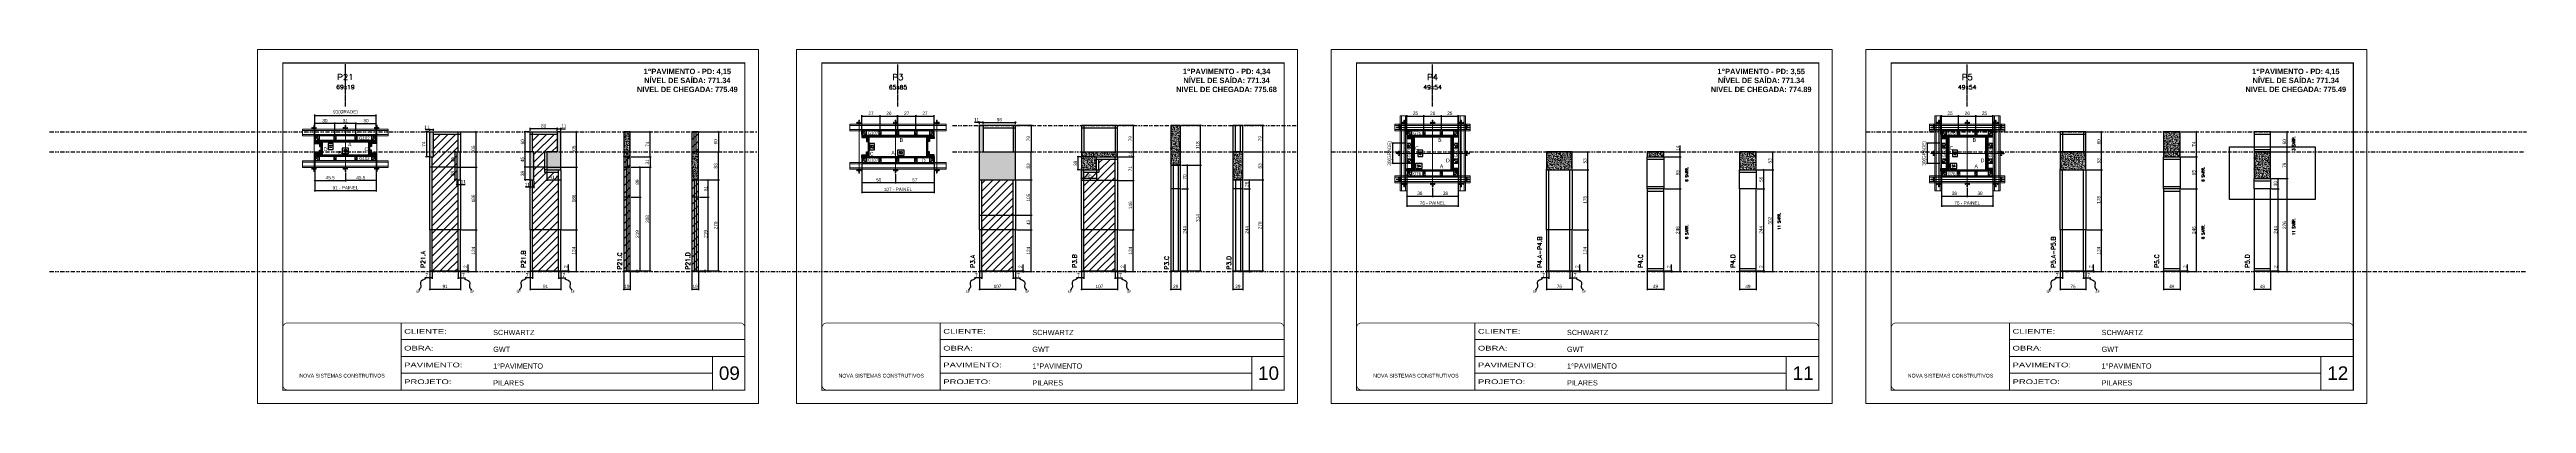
# Model space of a CAD drawing. Extents: x 13770 to 23315, y 867 to 16997.
# Drawn here: x 13770 to 21113, y 13501 to 14551 of the extents above; entities that cross this region are included whole.
import ezdxf
from ezdxf.enums import TextEntityAlignment as Align

# ---------------------------------------------------------------- set-up
doc = ezdxf.new("R2010")
doc.units = 0
for name, pattern in [('CONTINUO', [0]), ('DASHED', [0.75, 0.5, -0.25]), ('DIVIDE2', [0.625, 0.25, -0.125, 0, -0.125, 0, -0.125]), ('HIDDEN', [0.375, 0.25, -0.125])]:
    doc.linetypes.add(name, pattern=pattern)
for name, color, linetype, lineweight in [('CARIMBO', 255, 'Continuous', 9), ('Folhas', 255, 'Continuous', 9), ('Hachura', 251, 'Continuous', 9), ('Madeira', 126, 'Continuous', 18), ('Perfil Metálico', 224, 'Continuous', 18), ('SARRAFO DE PRESSAO', 251, 'DASHED', 9), ('Texto Seção', 7, 'Continuous', 15)]:
    doc.layers.add(name, color=color, linetype=linetype, lineweight=lineweight)
for name, color, linetype in [('CHAPA', 1, 'Continuous'), ('COTA', 241, 'Continuous'), ('MEIO_PONT', 93, 'Continuous'), ('NOMENCLATURA', 7, 'Continuous'), ('Nível', 160, 'Continuous'), ('Painéis', 200, 'Continuous'), ('SARR_2.2x7', 40, 'Continuous'), ('SARRAFO', 251, 'Continuous'), ('Sarrafo de Pressão', 42, 'HIDDEN'), ('texto', 7, 'Continuous'), ('Texto de Titulo', 7, 'Continuous'), ('Texto Qtd Sarr', 242, 'Continuous'), ('TEXTO_GERAL', 7, 'Continuous')]:
    doc.layers.add(name, color=color, linetype=linetype)
doc.styles.add('ARIAL', font='arial.ttf')
doc.styles.add('COTA TECNICA', font='techl___.ttf', dxfattribs={"height": 10})
doc.styles.add('COTA TECNICA 2X', font='techl___.ttf', dxfattribs={"height": 10})
doc.styles.add('COTA TECNICA-50', font='techl___.ttf', dxfattribs={"height": 10})
doc.styles.add('REGUA-120', font='ROMANS.shx', dxfattribs={"height": 15})
doc.styles.add('ROMANC', font='techb___.ttf', dxfattribs={"height": 2.5})
doc.styles.add('ROMANS', font='romans.shx')
doc.styles.add('SANSSERIF', font='sas_____.pfb')
doc.styles.get("Standard").update_dxf_attribs({"font": 'arial.ttf'})
doc.styles.add('Tecnologia', font='')
doc.styles.get('Tecnologia').set_extended_font_data('Forgotten Futurist')
doc.dimstyles.new('COTA PAINEL-50', dxfattribs={"dimtxt": 10, "dimasz": 3, "dimexe": 3, "dimexo": 3, "dimgap": 3, "dimtad": 1, "dimdec": 1, "dimzin": 12, "dimdsep": 46, "dimtxsty": 'COTA TECNICA-50', "dimblk1": 'OBLIQUE', "dimblk2": 'OBLIQUE', "dimsah": 1, "dimcen": 0.9, "dimclrd": 4, "dimclre": 4, "dimclrt": 240, "dimadec": 1, "dimazin": 3, "dimtfac": 1, "dimtdec": 1, "dimtmove": 0, "dimatfit": 3, "dimfxl": 1, "dimtolj": 1, "dimtzin": 12, "dimarcsym": 0})
doc.dimstyles.new('PAINEL', dxfattribs={"dimtxt": 10, "dimasz": 3, "dimexe": 3, "dimexo": 3, "dimgap": 3, "dimtad": 1, "dimdec": 1, "dimzin": 12, "dimdsep": 46, "dimtxsty": 'COTA TECNICA', "dimblk1": 'OBLIQUE', "dimblk2": 'OBLIQUE', "dimsah": 1, "dimcen": 0.9, "dimclrd": 4, "dimclre": 4, "dimclrt": 240, "dimadec": 1, "dimazin": 3, "dimtfac": 1, "dimtdec": 1, "dimtmove": 0, "dimatfit": 3, "dimfxl": 1, "dimtolj": 1, "dimtzin": 12, "dimarcsym": 0})
doc.dimstyles.new('SECAO PILAR', dxfattribs={"dimtxt": 10, "dimasz": 3, "dimexe": 3, "dimexo": 3, "dimgap": 3, "dimtad": 1, "dimdec": 1, "dimlfac": 0.5, "dimzin": 12, "dimdsep": 46, "dimtxsty": 'COTA TECNICA 2X', "dimblk1": 'OBLIQUE', "dimblk2": 'OBLIQUE', "dimsah": 1, "dimcen": 0.9, "dimclrd": 256, "dimclre": 256, "dimclrt": 256, "dimadec": 1, "dimazin": 3, "dimtfac": 1, "dimtdec": 1, "dimtmove": 0, "dimatfit": 3, "dimfxl": 1, "dimtolj": 1, "dimtzin": 12, "dimarcsym": 0})
doc.dimstyles.new('SECÇÃO 2', dxfattribs={"dimtxt": 7, "dimasz": 6, "dimexe": 0.18, "dimexo": 2, "dimgap": -4, "dimtad": 3, "dimdec": 1, "dimlfac": 0.5, "dimzin": 12, "dimdsep": 46, "dimtxsty": 'ROMANS', "dimblk": 'ARCHTICK', "dimcen": 0.09, "dimse1": 1, "dimse2": 1, "dimsd1": 1, "dimsd2": 1, "dimclrd": 180, "dimclre": 5, "dimclrt": 1, "dimadec": 0, "dimazin": 3, "dimtfac": 1, "dimtdec": 1, "dimtofl": 0, "dimtmove": 0, "dimatfit": 3, "dimldrblk": 'ARCHTICK', "dimfxl": 1, "dimtolj": 1, "dimtzin": 0, "dimarcsym": 0})
doc.dimstyles.get("Standard").update_dxf_attribs({"dimtxt": 0.18, "dimasz": 0.18, "dimexe": 0.18, "dimexo": 0.0625, "dimgap": 0.09, "dimtad": 0, "dimtih": 1, "dimtoh": 1, "dimdec": 4, "dimzin": 0, "dimdsep": 46, "dimtxsty": 'Standard', "dimcen": 0.09, "dimadec": 0, "dimazin": 0, "dimtfac": 1, "dimtdec": 4, "dimtofl": 0, "dimtmove": 0, "dimatfit": 3, "dimfxl": 1, "dimtolj": 1, "dimtzin": 0, "dimarcsym": 0})
pattern_1 = [(45, (22.896, 0), (-11.22532, 11.22532), [])]
pattern_2 = [(225, (6888.923, -8657.1887), (1.12253202, -1.12253202), [])]
pattern_3 = [(225, (7053.923, -8657.1887), (1.12253202, -1.12253202), [])]
pattern_4 = [(135, (-6571.5333, 23781.1713), (-1.12253202, -1.12253202), [])]
pattern_5 = [(225, (5234.8668, -8652.1206), (1.12253202, -1.12253202), [])]
pattern_6 = [(225, (5431.8668, -8652.1206), (1.12253202, -1.12253202), [])]

# ---------------------------------------------------------------- blocks, each defined once
blk = doc.blocks.new('9999999999')
at = {"color": 30, "linetype": 'CONTINUO'}
for p, q in [((98564.6, 34230.2), (98564.6, 34429.4)), ((98564.6, 34379.6), (99584, 34379.6)), ((98564.6, 34329.8), (99488, 34329.8)), ((99584, 34329.8), (99488, 34329.8)), ((99488, 34329.8), (99488, 34230.2)), ((98564.6, 34280), (99488, 34280))]:
    blk.add_line(p, q, dxfattribs=at)
at = {"color": 30, "linetype": 'CONTINUO', "const_width": 2}
blk.add_lwpolyline([(99584, 34230.2), (99584, 34414.4, 0.414214), (99569, 34429.4), (98229, 34429.4, 0.414214), (98214, 34414.4), (98214, 34245.2, 0.414214), (98229, 34230.2), (99584, 34230.2)], format="xyb", dxfattribs=at)
at = {"layer": 'Folhas'}
blk.add_lwpolyline([(98139, 34190.2), (99624, 34190.2), (99624, 35240.2), (98139, 35240.2)], close=True, dxfattribs=at)
at = {"layer": 'Folhas', "color": 30, "const_width": 3}
blk.add_lwpolyline([(98214, 34230.2), (99584, 34230.2), (99584, 35200.2), (98214, 35200.2)], close=True, dxfattribs=at)
at = {"color": 7, "linetype": 'Continuous', "ltscale": 5, "style": 'ARIAL'}
for s, height, p in [('SCHWARTZ', 15.48, (98837.7, 34393.1)), ('GWT', 15.48, (98837.7, 34343.3)), ('1°PAVIMENTO', 15.483, (98837.7, 34293.5)), ('NOVA SISTEMAS CONSTRUTIVOS', 11.059, (98263.2, 34267.2)), ('PILARES', 15.48, (98837.7, 34243.7))]:
    blk.add_text(s, height=height, dxfattribs=at).set_placement(p)
at = {"layer": 'Folhas', "color": 7, "style": 'Tecnologia', "width": 1.5}
for s, p in [('CLIENTE:', (98573.7, 34397.2)), ('OBRA:', (98573.7, 34347.3)), ('PAVIMENTO:', (98573.7, 34297.5)), ('PROJETO:', (98573.7, 34247.7))]:
    blk.add_text(s, height=14, dxfattribs=at).set_placement(p)
blk = doc.blocks.new('_Oblique')
at = {"color": 0, "linetype": 'ByBlock', "lineweight": -2}
blk.add_line((-0.5, -0.5), (0.5, 0.5), dxfattribs=at)
blk = doc.blocks.new('*D144')
at = {"layer": 'COTA', "color": 4, "lineweight": -2, "transparency": 16777216}
for p, q in [((14896.8, 13891.5), (14896.8, 13837.3)), ((14987.8, 13891.5), (14987.8, 13837.3)), ((14896.8, 13840.3), (14987.8, 13840.3))]:
    blk.add_line(p, q, dxfattribs=at)
at = {"layer": 'Defpoints', "color": 0, "transparency": 16777216}
for p in [(14896.8, 13894.5), (14987.8, 13894.5), (14987.8, 13840.3)]:
    blk.add_point(p, dxfattribs=at)
at = {"layer": 'COTA', "color": 4, "lineweight": -2, "transparency": 16777216, "xscale": 3, "yscale": 3, "zscale": 3, "rotation": 180}
blk.add_blockref('_Oblique', (14896.8, 13840.3), dxfattribs=at)
at = {"layer": 'COTA', "color": 4, "lineweight": -2, "transparency": 16777216, "xscale": 3, "yscale": 3, "zscale": 3}
blk.add_blockref('_Oblique', (14987.8, 13840.3), dxfattribs=at)
at = {"layer": 'COTA', "color": 240, "transparency": 16777216, "insert": (14942.3, 13848.4), "char_height": 10, "attachment_point": 5, "style": 'COTA TECNICA'}
blk.add_mtext('\\A1;91', dxfattribs=at)
blk = doc.blocks.new('*D145')
at = {"layer": 'COTA', "color": 4, "lineweight": -2, "transparency": 16777216}
for p, q in [((14990.8, 14016.5), (15037, 14016.5)), ((15034, 13892.5), (15034, 14016.5)), ((14990.8, 13892.5), (15037, 13892.5))]:
    blk.add_line(p, q, dxfattribs=at)
at = {"layer": 'Defpoints', "color": 0, "transparency": 16777216}
for p in [(14987.8, 14016.5), (15034, 14016.5), (14987.8, 13892.5)]:
    blk.add_point(p, dxfattribs=at)
at = {"layer": 'COTA', "color": 4, "lineweight": -2, "transparency": 16777216, "xscale": 3, "yscale": 3, "zscale": 3}
for p, rotation in [((15034, 14016.5), 90), ((15034, 13892.5), 270)]:
    blk.add_blockref('_Oblique', p, dxfattribs=dict(at, rotation=rotation))
at = {"layer": 'COTA', "color": 240, "transparency": 16777216, "insert": (15026, 13954.5), "char_height": 10, "attachment_point": 5, "rotation": 90, "style": 'COTA TECNICA-50'}
blk.add_mtext('\\A1;124', dxfattribs=at)
blk = doc.blocks.new('*D146')
at = {"layer": 'COTA', "color": 4, "lineweight": -2, "transparency": 16777216}
for p, q in [((14990.8, 13894.5), (15013.3, 13894.5)), ((14990.8, 13892.5), (15013.3, 13892.5)), ((15010.3, 13894.5), (15010.3, 13913.3)), ((15010.3, 13892.5), (15010.3, 13894.5)), ((15010.3, 13892.5), (15010.3, 13889.5))]:
    blk.add_line(p, q, dxfattribs=at)
at = {"layer": 'Defpoints', "color": 0, "transparency": 16777216}
for p in [(14987.8, 13894.5), (14987.8, 13892.5), (15010.3, 13892.5)]:
    blk.add_point(p, dxfattribs=at)
at = {"layer": 'COTA', "color": 4, "lineweight": -2, "transparency": 16777216, "xscale": 3, "yscale": 3, "zscale": 3}
for p, rotation in [((15010.3, 13894.5), 270), ((15010.3, 13892.5), 90)]:
    blk.add_blockref('_Oblique', p, dxfattribs=dict(at, rotation=rotation))
at = {"layer": 'COTA', "color": 240, "transparency": 16777216, "insert": (15002.3, 13907.2), "char_height": 10, "attachment_point": 5, "rotation": 90, "style": 'COTA TECNICA-50'}
blk.add_mtext('\\A1;2', dxfattribs=at)
blk = doc.blocks.new('*D147')
at = {"layer": 'COTA', "color": 4, "lineweight": -2, "transparency": 16777216}
for p, q in [((14896.8, 13889.5), (14896.8, 13870.9)), ((14903.8, 13891.5), (14903.8, 13870.9)), ((14896.8, 13873.9), (14882.1, 13873.9)), ((14903.8, 13873.9), (14896.8, 13873.9))]:
    blk.add_line(p, q, dxfattribs=at)
at = {"layer": 'Defpoints', "color": 0, "transparency": 16777216}
for p in [(14896.8, 13892.5), (14903.8, 13894.5), (14896.8, 13873.9)]:
    blk.add_point(p, dxfattribs=at)
at = {"layer": 'COTA', "color": 4, "lineweight": -2, "transparency": 16777216, "xscale": 3, "yscale": 3, "zscale": 3, "rotation": 180}
blk.add_blockref('_Oblique', (14896.8, 13873.9), dxfattribs=at)
at = {"layer": 'COTA', "color": 4, "lineweight": -2, "transparency": 16777216, "xscale": 3, "yscale": 3, "zscale": 3}
blk.add_blockref('_Oblique', (14903.8, 13873.9), dxfattribs=at)
at = {"layer": 'COTA', "color": 240, "transparency": 16777216, "insert": (14887.9, 13882), "char_height": 10, "attachment_point": 5, "style": 'COTA TECNICA-50'}
blk.add_mtext('\\A1;7', dxfattribs=at)
blk = doc.blocks.new('*D148')
at = {"layer": 'COTA', "color": 4, "lineweight": -2, "transparency": 16777216}
for p, q in [((14980.8, 13891.5), (14980.8, 13870.9)), ((14987.8, 13889.5), (14987.8, 13870.9)), ((14980.8, 13873.9), (14987.8, 13873.9)), ((14987.8, 13873.9), (15002.5, 13873.9))]:
    blk.add_line(p, q, dxfattribs=at)
at = {"layer": 'Defpoints', "color": 0, "transparency": 16777216}
for p in [(14980.8, 13894.5), (14987.8, 13892.5), (14987.8, 13873.9)]:
    blk.add_point(p, dxfattribs=at)
at = {"layer": 'COTA', "color": 4, "lineweight": -2, "transparency": 16777216, "xscale": 3, "yscale": 3, "zscale": 3, "rotation": 180}
blk.add_blockref('_Oblique', (14980.8, 13873.9), dxfattribs=at)
at = {"layer": 'COTA', "color": 4, "lineweight": -2, "transparency": 16777216, "xscale": 3, "yscale": 3, "zscale": 3}
blk.add_blockref('_Oblique', (14987.8, 13873.9), dxfattribs=at)
at = {"layer": 'COTA', "color": 240, "transparency": 16777216, "insert": (14996.7, 13882), "char_height": 10, "attachment_point": 5, "style": 'COTA TECNICA-50'}
blk.add_mtext('\\A1;7', dxfattribs=at)
blk = doc.blocks.new('*D149')
at = {"layer": 'COTA', "color": 4, "lineweight": -2, "transparency": 16777216}
for p, q in [((15194.5, 13891.5), (15194.5, 13837.3)), ((15285.5, 13891.5), (15285.5, 13837.3)), ((15194.5, 13840.3), (15285.5, 13840.3))]:
    blk.add_line(p, q, dxfattribs=at)
at = {"layer": 'Defpoints', "color": 0, "transparency": 16777216}
for p in [(15194.5, 13894.5), (15285.5, 13894.5), (15285.5, 13840.3)]:
    blk.add_point(p, dxfattribs=at)
at = {"layer": 'COTA', "color": 4, "lineweight": -2, "transparency": 16777216, "xscale": 3, "yscale": 3, "zscale": 3, "rotation": 180}
blk.add_blockref('_Oblique', (15194.5, 13840.3), dxfattribs=at)
at = {"layer": 'COTA', "color": 4, "lineweight": -2, "transparency": 16777216, "xscale": 3, "yscale": 3, "zscale": 3}
blk.add_blockref('_Oblique', (15285.5, 13840.3), dxfattribs=at)
at = {"layer": 'COTA', "color": 240, "transparency": 16777216, "insert": (15240, 13848.4), "char_height": 10, "attachment_point": 5, "style": 'COTA TECNICA'}
blk.add_mtext('\\A1;91', dxfattribs=at)
blk = doc.blocks.new('*D150')
at = {"layer": 'COTA', "color": 4, "lineweight": -2, "transparency": 16777216}
for p, q in [((15288.5, 14016.5), (15334.7, 14016.5)), ((15331.7, 13892.5), (15331.7, 14016.5)), ((15288.5, 13892.5), (15334.7, 13892.5))]:
    blk.add_line(p, q, dxfattribs=at)
at = {"layer": 'Defpoints', "color": 0, "transparency": 16777216}
for p in [(15285.5, 14016.5), (15331.7, 14016.5), (15285.5, 13892.5)]:
    blk.add_point(p, dxfattribs=at)
at = {"layer": 'COTA', "color": 4, "lineweight": -2, "transparency": 16777216, "xscale": 3, "yscale": 3, "zscale": 3}
for p, rotation in [((15331.7, 14016.5), 90), ((15331.7, 13892.5), 270)]:
    blk.add_blockref('_Oblique', p, dxfattribs=dict(at, rotation=rotation))
at = {"layer": 'COTA', "color": 240, "transparency": 16777216, "insert": (15323.7, 13954.5), "char_height": 10, "attachment_point": 5, "rotation": 90, "style": 'COTA TECNICA-50'}
blk.add_mtext('\\A1;124', dxfattribs=at)
blk = doc.blocks.new('*D151')
at = {"layer": 'COTA', "color": 4, "lineweight": -2, "transparency": 16777216}
for p, q in [((15288.5, 13894.5), (15311, 13894.5)), ((15288.5, 13892.5), (15311, 13892.5)), ((15308, 13894.5), (15308, 13913.3)), ((15308, 13892.5), (15308, 13894.5)), ((15308, 13892.5), (15308, 13889.5))]:
    blk.add_line(p, q, dxfattribs=at)
at = {"layer": 'Defpoints', "color": 0, "transparency": 16777216}
for p in [(15285.5, 13894.5), (15285.5, 13892.5), (15308, 13892.5)]:
    blk.add_point(p, dxfattribs=at)
at = {"layer": 'COTA', "color": 4, "lineweight": -2, "transparency": 16777216, "xscale": 3, "yscale": 3, "zscale": 3}
for p, rotation in [((15308, 13894.5), 270), ((15308, 13892.5), 90)]:
    blk.add_blockref('_Oblique', p, dxfattribs=dict(at, rotation=rotation))
at = {"layer": 'COTA', "color": 240, "transparency": 16777216, "insert": (15300, 13907.2), "char_height": 10, "attachment_point": 5, "rotation": 90, "style": 'COTA TECNICA-50'}
blk.add_mtext('\\A1;2', dxfattribs=at)
blk = doc.blocks.new('*D152')
at = {"layer": 'COTA', "color": 4, "lineweight": -2, "transparency": 16777216}
for p, q in [((15194.5, 13889.5), (15194.5, 13870.9)), ((15201.5, 13891.5), (15201.5, 13870.9)), ((15194.5, 13873.9), (15179.8, 13873.9)), ((15201.5, 13873.9), (15194.5, 13873.9))]:
    blk.add_line(p, q, dxfattribs=at)
at = {"layer": 'Defpoints', "color": 0, "transparency": 16777216}
for p in [(15194.5, 13892.5), (15201.5, 13894.5), (15194.5, 13873.9)]:
    blk.add_point(p, dxfattribs=at)
at = {"layer": 'COTA', "color": 4, "lineweight": -2, "transparency": 16777216, "xscale": 3, "yscale": 3, "zscale": 3, "rotation": 180}
blk.add_blockref('_Oblique', (15194.5, 13873.9), dxfattribs=at)
at = {"layer": 'COTA', "color": 4, "lineweight": -2, "transparency": 16777216, "xscale": 3, "yscale": 3, "zscale": 3}
blk.add_blockref('_Oblique', (15201.5, 13873.9), dxfattribs=at)
at = {"layer": 'COTA', "color": 240, "transparency": 16777216, "insert": (15185.6, 13882), "char_height": 10, "attachment_point": 5, "style": 'COTA TECNICA-50'}
blk.add_mtext('\\A1;7', dxfattribs=at)
blk = doc.blocks.new('*D153')
at = {"layer": 'COTA', "color": 4, "lineweight": -2, "transparency": 16777216}
for p, q in [((15278.5, 13891.5), (15278.5, 13870.9)), ((15285.5, 13889.5), (15285.5, 13870.9)), ((15278.5, 13873.9), (15285.5, 13873.9)), ((15285.5, 13873.9), (15300.2, 13873.9))]:
    blk.add_line(p, q, dxfattribs=at)
at = {"layer": 'Defpoints', "color": 0, "transparency": 16777216}
for p in [(15278.5, 13894.5), (15285.5, 13892.5), (15285.5, 13873.9)]:
    blk.add_point(p, dxfattribs=at)
at = {"layer": 'COTA', "color": 4, "lineweight": -2, "transparency": 16777216, "xscale": 3, "yscale": 3, "zscale": 3, "rotation": 180}
blk.add_blockref('_Oblique', (15278.5, 13873.9), dxfattribs=at)
at = {"layer": 'COTA', "color": 4, "lineweight": -2, "transparency": 16777216, "xscale": 3, "yscale": 3, "zscale": 3}
blk.add_blockref('_Oblique', (15285.5, 13873.9), dxfattribs=at)
at = {"layer": 'COTA', "color": 240, "transparency": 16777216, "insert": (15294.4, 13882), "char_height": 10, "attachment_point": 5, "style": 'COTA TECNICA-50'}
blk.add_mtext('\\A1;7', dxfattribs=at)
blk = doc.blocks.new('*D154')
at = {"layer": 'COTA', "color": 4, "lineweight": -2, "transparency": 16777216}
for p, q in [((15471.8, 13891.5), (15471.8, 13837.3)), ((15490.8, 13891.5), (15490.8, 13837.3)), ((15471.8, 13840.3), (15490.8, 13840.3))]:
    blk.add_line(p, q, dxfattribs=at)
at = {"layer": 'Defpoints', "color": 0, "transparency": 16777216}
for p in [(15471.8, 13894.5), (15490.8, 13894.5), (15490.8, 13840.3)]:
    blk.add_point(p, dxfattribs=at)
at = {"layer": 'COTA', "color": 4, "lineweight": -2, "transparency": 16777216, "xscale": 3, "yscale": 3, "zscale": 3, "rotation": 180}
blk.add_blockref('_Oblique', (15471.8, 13840.3), dxfattribs=at)
at = {"layer": 'COTA', "color": 4, "lineweight": -2, "transparency": 16777216, "xscale": 3, "yscale": 3, "zscale": 3}
blk.add_blockref('_Oblique', (15490.8, 13840.3), dxfattribs=at)
at = {"layer": 'COTA', "color": 240, "transparency": 16777216, "insert": (15481.3, 13848.4), "char_height": 10, "attachment_point": 5, "style": 'COTA TECNICA'}
blk.add_mtext('\\A1;19', dxfattribs=at)
blk = doc.blocks.new('*D155')
at = {"layer": 'COTA', "color": 4, "lineweight": -2, "transparency": 16777216}
for p, q in [((15493.8, 14113.5), (15523.4, 14113.5)), ((15520.4, 13894.5), (15520.4, 14113.5)), ((15493.8, 13894.5), (15523.4, 13894.5))]:
    blk.add_line(p, q, dxfattribs=at)
at = {"layer": 'Defpoints', "color": 0, "transparency": 16777216}
for p in [(15490.8, 14113.5), (15520.4, 14113.5), (15490.8, 13894.5)]:
    blk.add_point(p, dxfattribs=at)
at = {"layer": 'COTA', "color": 4, "lineweight": -2, "transparency": 16777216, "xscale": 3, "yscale": 3, "zscale": 3}
for p, rotation in [((15520.4, 14113.5), 90), ((15520.4, 13894.5), 270)]:
    blk.add_blockref('_Oblique', p, dxfattribs=dict(at, rotation=rotation))
at = {"layer": 'COTA', "color": 240, "transparency": 16777216, "insert": (15512.3, 14004), "char_height": 10, "attachment_point": 5, "rotation": 90, "style": 'COTA TECNICA'}
blk.add_mtext('\\A1;219', dxfattribs=at)
blk = doc.blocks.new('*D156')
at = {"layer": 'COTA', "color": 4, "lineweight": -2, "transparency": 16777216}
for p, q in [((15493.8, 14202.5), (15553, 14202.5)), ((15550, 13894.5), (15550, 14202.5)), ((15493.8, 13894.5), (15553, 13894.5))]:
    blk.add_line(p, q, dxfattribs=at)
at = {"layer": 'Defpoints', "color": 0, "transparency": 16777216}
for p in [(15490.8, 14202.5), (15550, 14202.5), (15490.8, 13894.5)]:
    blk.add_point(p, dxfattribs=at)
at = {"layer": 'COTA', "color": 4, "lineweight": -2, "transparency": 16777216, "xscale": 3, "yscale": 3, "zscale": 3}
for p, rotation in [((15550, 14202.5), 90), ((15550, 13894.5), 270)]:
    blk.add_blockref('_Oblique', p, dxfattribs=dict(at, rotation=rotation))
at = {"layer": 'COTA', "color": 240, "transparency": 16777216, "insert": (15541.8, 14048.5), "char_height": 10, "attachment_point": 5, "rotation": 90, "style": 'COTA TECNICA'}
blk.add_mtext('\\A1;308', dxfattribs=at)
blk = doc.blocks.new('*D157')
at = {"layer": 'COTA', "color": 4, "lineweight": -2, "transparency": 16777216}
for p, q in [((15493.8, 13894.5), (15514.2, 13894.5)), ((15493.8, 13892.5), (15514.2, 13892.5)), ((15511.2, 13894.5), (15511.2, 13897.5)), ((15511.2, 13892.5), (15511.2, 13894.5)), ((15511.2, 13892.5), (15511.2, 13889.5))]:
    blk.add_line(p, q, dxfattribs=at)
at = {"layer": 'Defpoints', "color": 0, "transparency": 16777216}
for p in [(15490.8, 13894.5), (15490.8, 13892.5), (15511.2, 13894.5)]:
    blk.add_point(p, dxfattribs=at)
at = {"layer": 'COTA', "color": 4, "lineweight": -2, "transparency": 16777216, "xscale": 3, "yscale": 3, "zscale": 3}
for p, rotation in [((15511.2, 13894.5), 270), ((15511.2, 13892.5), 90)]:
    blk.add_blockref('_Oblique', p, dxfattribs=dict(at, rotation=rotation))
at = {"layer": 'COTA', "color": 240, "transparency": 16777216, "insert": (15503.2, 13893.5), "char_height": 10, "attachment_point": 5, "rotation": 90, "style": 'COTA TECNICA-50'}
blk.add_mtext('\\A1;2', dxfattribs=at)
blk = doc.blocks.new('*D158')
at = {"layer": 'COTA', "color": 4, "lineweight": -2, "transparency": 16777216}
for p, q in [((15493.8, 14307.5), (15553, 14307.5)), ((15550, 14233.5), (15550, 14307.5)), ((15493.8, 14233.5), (15553, 14233.5))]:
    blk.add_line(p, q, dxfattribs=at)
at = {"layer": 'Defpoints', "color": 0, "transparency": 16777216}
for p in [(15490.8, 14307.5), (15550, 14307.5), (15490.8, 14233.5)]:
    blk.add_point(p, dxfattribs=at)
at = {"layer": 'COTA', "color": 4, "lineweight": -2, "transparency": 16777216, "xscale": 3, "yscale": 3, "zscale": 3}
for p, rotation in [((15550, 14307.5), 90), ((15550, 14233.5), 270)]:
    blk.add_blockref('_Oblique', p, dxfattribs=dict(at, rotation=rotation))
at = {"layer": 'COTA', "color": 240, "transparency": 16777216, "insert": (15541.9, 14270.5), "char_height": 10, "attachment_point": 5, "rotation": 90, "style": 'COTA TECNICA'}
blk.add_mtext('\\A1;74', dxfattribs=at)
blk = doc.blocks.new('*D159')
at = {"layer": 'COTA', "color": 4, "lineweight": -2, "transparency": 16777216}
for p, q in [((15674.1, 13891.5), (15674.1, 13837.3)), ((15693.1, 13891.5), (15693.1, 13837.3)), ((15674.1, 13840.3), (15693.1, 13840.3))]:
    blk.add_line(p, q, dxfattribs=at)
at = {"layer": 'Defpoints', "color": 0, "transparency": 16777216}
for p in [(15674.1, 13894.5), (15693.1, 13894.5), (15693.1, 13840.3)]:
    blk.add_point(p, dxfattribs=at)
at = {"layer": 'COTA', "color": 4, "lineweight": -2, "transparency": 16777216, "xscale": 3, "yscale": 3, "zscale": 3, "rotation": 180}
blk.add_blockref('_Oblique', (15674.1, 13840.3), dxfattribs=at)
at = {"layer": 'COTA', "color": 4, "lineweight": -2, "transparency": 16777216, "xscale": 3, "yscale": 3, "zscale": 3}
blk.add_blockref('_Oblique', (15693.1, 13840.3), dxfattribs=at)
at = {"layer": 'COTA', "color": 240, "transparency": 16777216, "insert": (15683.6, 13848.4), "char_height": 10, "attachment_point": 5, "style": 'COTA TECNICA'}
blk.add_mtext('\\A1;19', dxfattribs=at)
blk = doc.blocks.new('*D160')
at = {"layer": 'COTA', "color": 4, "lineweight": -2, "transparency": 16777216}
for p, q in [((15696.1, 14113.5), (15725.6, 14113.5)), ((15722.6, 13894.5), (15722.6, 14113.5)), ((15696.1, 13894.5), (15725.6, 13894.5))]:
    blk.add_line(p, q, dxfattribs=at)
at = {"layer": 'Defpoints', "color": 0, "transparency": 16777216}
for p in [(15693.1, 14113.5), (15722.6, 14113.5), (15693.1, 13894.5)]:
    blk.add_point(p, dxfattribs=at)
at = {"layer": 'COTA', "color": 4, "lineweight": -2, "transparency": 16777216, "xscale": 3, "yscale": 3, "zscale": 3}
for p, rotation in [((15722.6, 14113.5), 90), ((15722.6, 13894.5), 270)]:
    blk.add_blockref('_Oblique', p, dxfattribs=dict(at, rotation=rotation))
at = {"layer": 'COTA', "color": 240, "transparency": 16777216, "insert": (15714.5, 14004), "char_height": 10, "attachment_point": 5, "rotation": 90, "style": 'COTA TECNICA'}
blk.add_mtext('\\A1;219', dxfattribs=at)
blk = doc.blocks.new('*D161')
at = {"layer": 'COTA', "color": 4, "lineweight": -2, "transparency": 16777216}
for p, q in [((15696.1, 14164.5), (15725.6, 14164.5)), ((15696.1, 14113.5), (15725.6, 14113.5)), ((15722.6, 14113.5), (15722.6, 14164.5))]:
    blk.add_line(p, q, dxfattribs=at)
at = {"layer": 'Defpoints', "color": 0, "transparency": 16777216}
for p in [(15693.1, 14164.5), (15693.1, 14113.5), (15722.6, 14164.5)]:
    blk.add_point(p, dxfattribs=at)
at = {"layer": 'COTA', "color": 4, "lineweight": -2, "transparency": 16777216, "xscale": 3, "yscale": 3, "zscale": 3}
for p, rotation in [((15722.6, 14164.5), 90), ((15722.6, 14113.5), 270)]:
    blk.add_blockref('_Oblique', p, dxfattribs=dict(at, rotation=rotation))
at = {"layer": 'COTA', "color": 240, "transparency": 16777216, "insert": (15714.5, 14139), "char_height": 10, "attachment_point": 5, "rotation": 90, "style": 'COTA TECNICA'}
blk.add_mtext('\\A1;51', dxfattribs=at)
blk = doc.blocks.new('*D162')
at = {"layer": 'COTA', "color": 4, "lineweight": -2, "transparency": 16777216}
for p, q in [((15696.1, 14164.5), (15755.3, 14164.5)), ((15752.3, 13894.5), (15752.3, 14164.5)), ((15696.1, 13894.5), (15755.3, 13894.5))]:
    blk.add_line(p, q, dxfattribs=at)
at = {"layer": 'Defpoints', "color": 0, "transparency": 16777216}
for p in [(15693.1, 14164.5), (15752.3, 14164.5), (15693.1, 13894.5)]:
    blk.add_point(p, dxfattribs=at)
at = {"layer": 'COTA', "color": 4, "lineweight": -2, "transparency": 16777216, "xscale": 3, "yscale": 3, "zscale": 3}
for p, rotation in [((15752.3, 14164.5), 90), ((15752.3, 13894.5), 270)]:
    blk.add_blockref('_Oblique', p, dxfattribs=dict(at, rotation=rotation))
at = {"layer": 'COTA', "color": 240, "transparency": 16777216, "insert": (15744.2, 14029.5), "char_height": 10, "attachment_point": 5, "rotation": 90, "style": 'COTA TECNICA'}
blk.add_mtext('\\A1;270', dxfattribs=at)
blk = doc.blocks.new('*D163')
at = {"layer": 'COTA', "color": 4, "lineweight": -2, "transparency": 16777216}
for p, q in [((15696.1, 13894.5), (15716.4, 13894.5)), ((15696.1, 13892.5), (15716.4, 13892.5)), ((15713.4, 13894.5), (15713.4, 13897.5)), ((15713.4, 13892.5), (15713.4, 13894.5)), ((15713.4, 13892.5), (15713.4, 13889.5))]:
    blk.add_line(p, q, dxfattribs=at)
at = {"layer": 'Defpoints', "color": 0, "transparency": 16777216}
for p in [(15693.1, 13894.5), (15693.1, 13892.5), (15713.4, 13894.5)]:
    blk.add_point(p, dxfattribs=at)
at = {"layer": 'COTA', "color": 4, "lineweight": -2, "transparency": 16777216, "xscale": 3, "yscale": 3, "zscale": 3}
for p, rotation in [((15713.4, 13894.5), 270), ((15713.4, 13892.5), 90)]:
    blk.add_blockref('_Oblique', p, dxfattribs=dict(at, rotation=rotation))
at = {"layer": 'COTA', "color": 240, "transparency": 16777216, "insert": (15705.4, 13893.5), "char_height": 10, "attachment_point": 5, "rotation": 90, "style": 'COTA TECNICA-50'}
blk.add_mtext('\\A1;2', dxfattribs=at)
blk = doc.blocks.new('*D164')
at = {"layer": 'COTA', "color": 4, "lineweight": -2, "transparency": 16777216}
for p, q in [((15696.1, 14247.5), (15755.3, 14247.5)), ((15752.3, 14164.5), (15752.3, 14247.5)), ((15696.1, 14164.5), (15755.3, 14164.5))]:
    blk.add_line(p, q, dxfattribs=at)
at = {"layer": 'Defpoints', "color": 0, "transparency": 16777216}
for p in [(15693.1, 14247.5), (15752.3, 14247.5), (15693.1, 14164.5)]:
    blk.add_point(p, dxfattribs=at)
at = {"layer": 'COTA', "color": 4, "lineweight": -2, "transparency": 16777216, "xscale": 3, "yscale": 3, "zscale": 3}
for p, rotation in [((15752.3, 14247.5), 90), ((15752.3, 14164.5), 270)]:
    blk.add_blockref('_Oblique', p, dxfattribs=dict(at, rotation=rotation))
at = {"layer": 'COTA', "color": 240, "transparency": 16777216, "insert": (15744, 14206), "char_height": 10, "attachment_point": 5, "rotation": 90, "style": 'COTA TECNICA'}
blk.add_mtext('\\A1;83', dxfattribs=at)
blk = doc.blocks.new('*D165')
at = {"layer": 'COTA', "color": 4, "lineweight": -2, "transparency": 16777216}
for p, q in [((15696.1, 14307.5), (15755.3, 14307.5)), ((15696.1, 14247.5), (15755.3, 14247.5)), ((15752.3, 14307.5), (15752.3, 14247.5))]:
    blk.add_line(p, q, dxfattribs=at)
at = {"layer": 'Defpoints', "color": 0, "transparency": 16777216}
for p in [(15693.1, 14307.5), (15693.1, 14247.5), (15752.3, 14247.5)]:
    blk.add_point(p, dxfattribs=at)
at = {"layer": 'COTA', "color": 4, "lineweight": -2, "transparency": 16777216, "xscale": 3, "yscale": 3, "zscale": 3}
for p, rotation in [((15752.3, 14307.5), 90), ((15752.3, 14247.5), 270)]:
    blk.add_blockref('_Oblique', p, dxfattribs=dict(at, rotation=rotation))
at = {"layer": 'COTA', "color": 240, "transparency": 16777216, "insert": (15744.2, 14277.5), "char_height": 10, "attachment_point": 5, "rotation": 90, "style": 'COTA TECNICA'}
blk.add_mtext('\\A1;60', dxfattribs=at)
blk = doc.blocks.new('*D166')
at = {"layer": 'COTA', "color": 4, "lineweight": -2, "transparency": 16777216}
for p, q in [((15493.8, 14202.5), (15523.4, 14202.5)), ((15520.4, 14113.5), (15520.4, 14202.5)), ((15493.8, 14113.5), (15523.4, 14113.5))]:
    blk.add_line(p, q, dxfattribs=at)
at = {"layer": 'Defpoints', "color": 0, "transparency": 16777216}
for p in [(15490.8, 14202.5), (15520.4, 14202.5), (15490.8, 14113.5)]:
    blk.add_point(p, dxfattribs=at)
at = {"layer": 'COTA', "color": 4, "lineweight": -2, "transparency": 16777216, "xscale": 3, "yscale": 3, "zscale": 3}
for p, rotation in [((15520.4, 14202.5), 90), ((15520.4, 14113.5), 270)]:
    blk.add_blockref('_Oblique', p, dxfattribs=dict(at, rotation=rotation))
at = {"layer": 'COTA', "color": 240, "transparency": 16777216, "insert": (15512.3, 14158), "char_height": 10, "attachment_point": 5, "rotation": 90, "style": 'COTA TECNICA'}
blk.add_mtext('\\A1;89', dxfattribs=at)
blk = doc.blocks.new('*D167')
at = {"layer": 'COTA', "color": 180, "lineweight": -2, "transparency": 16777216}
for p, q in [((16215.1, 14272.7), (16200.1, 14272.7)), ((16200.1, 14272.7), (16200.1, 14253.7)), ((16200.1, 14253.7), (16215.1, 14253.7)), ((16215.1, 14253.7), (16215.1, 14272.7))]:
    blk.add_line(p, q, dxfattribs=at)
at = {"layer": 'Defpoints', "color": 0, "transparency": 16777216}
for p in [(16217.2, 14292.2), (16217.2, 14234.2), (16219.1, 14234.2)]:
    blk.add_point(p, dxfattribs=at)
at = {"layer": 'COTA', "color": 1, "transparency": 16777216, "insert": (16207.6, 14263.2), "char_height": 7, "attachment_point": 5, "rotation": 90, "style": 'ROMANS'}
blk.add_mtext('\\A1;29', dxfattribs=at)
blk = doc.blocks.new('_ArchTick')
at = {"color": 0, "linetype": 'ByBlock', "const_width": 0.15}
blk.add_lwpolyline([(-0.5, -0.5), (0.5, 0.5)], dxfattribs=at)
blk = doc.blocks.new('*D168')
at = {"layer": 'COTA', "color": 180, "lineweight": -2, "transparency": 16777216}
for p, q in [((16303.1, 14253.2), (16283.8, 14253.2)), ((16283.8, 14253.2), (16283.8, 14238.2)), ((16303.1, 14238.2), (16303.1, 14253.2)), ((16283.8, 14238.2), (16303.1, 14238.2))]:
    blk.add_line(p, q, dxfattribs=at)
at = {"layer": 'Defpoints', "color": 0, "transparency": 16777216}
for p in [(16199.9, 14234.2), (16369.9, 14234.2), (16369.9, 14234.2)]:
    blk.add_point(p, dxfattribs=at)
at = {"layer": 'COTA', "color": 1, "transparency": 16777216, "insert": (16293.4, 14245.7), "char_height": 7, "attachment_point": 5, "style": 'ROMANS'}
blk.add_mtext('\\A1;85', dxfattribs=at)
blk = doc.blocks.new('*D169')
at = {"layer": 'COTA', "lineweight": -2, "transparency": 16777216}
for p, q in [((16177.9, 14213.2), (16177.9, 14125.1)), ((16391.9, 14213.3), (16391.9, 14125.1)), ((16177.9, 14128.1), (16391.9, 14128.1))]:
    blk.add_line(p, q, dxfattribs=at)
at = {"layer": 'Defpoints', "color": 0, "transparency": 16777216}
for p in [(16177.9, 14216.2), (16391.9, 14216.3), (16391.9, 14128.1)]:
    blk.add_point(p, dxfattribs=at)
at = {"layer": 'COTA', "lineweight": -2, "transparency": 16777216, "xscale": 3, "yscale": 3, "zscale": 3, "rotation": 180}
blk.add_blockref('_Oblique', (16177.9, 14128.1), dxfattribs=at)
at = {"layer": 'COTA', "lineweight": -2, "transparency": 16777216, "xscale": 3, "yscale": 3, "zscale": 3}
blk.add_blockref('_Oblique', (16391.9, 14128.1), dxfattribs=at)
at = {"layer": 'COTA', "transparency": 16777216, "insert": (16284.9, 14136.2), "char_height": 10, "attachment_point": 5, "style": 'COTA TECNICA 2X'}
blk.add_mtext('\\A1;107 - PAINEL', dxfattribs=at)
blk = doc.blocks.new('*D170')
at = {"layer": 'COTA', "lineweight": -2, "transparency": 16777216}
for p, q in [((16177.9, 14213.2), (16177.9, 14153.5)), ((16277.8, 14181.4), (16277.8, 14153.5)), ((16177.9, 14156.5), (16277.8, 14156.5))]:
    blk.add_line(p, q, dxfattribs=at)
at = {"layer": 'Defpoints', "color": 0, "transparency": 16777216}
for p in [(16177.9, 14216.2), (16277.8, 14184.4), (16277.8, 14156.5)]:
    blk.add_point(p, dxfattribs=at)
at = {"layer": 'COTA', "lineweight": -2, "transparency": 16777216, "xscale": 3, "yscale": 3, "zscale": 3, "rotation": 180}
blk.add_blockref('_Oblique', (16177.9, 14156.5), dxfattribs=at)
at = {"layer": 'COTA', "lineweight": -2, "transparency": 16777216, "xscale": 3, "yscale": 3, "zscale": 3}
blk.add_blockref('_Oblique', (16277.8, 14156.5), dxfattribs=at)
at = {"layer": 'COTA', "transparency": 16777216, "insert": (16227.9, 14164.6), "char_height": 10, "attachment_point": 5, "style": 'COTA TECNICA 2X'}
blk.add_mtext('\\A1;50', dxfattribs=at)
blk = doc.blocks.new('*D171')
at = {"layer": 'COTA', "lineweight": -2, "transparency": 16777216}
for p, q in [((16277.8, 14181.4), (16277.8, 14153.5)), ((16391.9, 14213.2), (16391.9, 14153.5)), ((16277.8, 14156.5), (16391.9, 14156.5))]:
    blk.add_line(p, q, dxfattribs=at)
at = {"layer": 'Defpoints', "color": 0, "transparency": 16777216}
for p in [(16277.8, 14184.4), (16391.9, 14216.2), (16391.9, 14156.5)]:
    blk.add_point(p, dxfattribs=at)
at = {"layer": 'COTA', "lineweight": -2, "transparency": 16777216, "xscale": 3, "yscale": 3, "zscale": 3, "rotation": 180}
blk.add_blockref('_Oblique', (16277.8, 14156.5), dxfattribs=at)
at = {"layer": 'COTA', "lineweight": -2, "transparency": 16777216, "xscale": 3, "yscale": 3, "zscale": 3}
blk.add_blockref('_Oblique', (16391.9, 14156.5), dxfattribs=at)
at = {"layer": 'COTA', "transparency": 16777216, "insert": (16334.9, 14164.6), "char_height": 10, "attachment_point": 5, "style": 'COTA TECNICA 2X'}
blk.add_mtext('\\A1;57', dxfattribs=at)
blk = doc.blocks.new('titulo1')
at = {"layer": 'Defpoints', "color": 252, "linetype": 'HIDDEN', "ltscale": 2}
blk.add_line((0, 0), (0, 125), dxfattribs=at)
at = {"layer": 'Defpoints', "style": 'ROMANS', "oblique": 15}
blk.add_attdef('FOLHA', text='', height=10, dxfattribs=at).set_placement((0, 15.6), align=Align.MIDDLE_CENTER)
at = {"layer": 'Texto Qtd Sarr', "color": 3, "style": 'ROMANS', "oblique": 15}
for tag, height, p in [('TITULO', 17, (0, 71.4)), ('SEÇÃO', 12, (0, 41.5))]:
    blk.add_attdef(tag, text='', height=height, dxfattribs=at).set_placement(p, align=Align.MIDDLE_CENTER)
blk = doc.blocks.new('PONTALETE')
at = {"layer": 'Madeira'}
for q in [(2.7, 7), (7, 5.8), (7, 1.7)]:
    blk.add_line((0, 0), q, dxfattribs=at)
blk.add_lwpolyline([(0, 0), (7, 0), (7, 7), (0, 7)], close=True, dxfattribs=at)
for centre, radius, start, end in [((2, 0.1), 6.23, 37.2818, 109.0913), ((1.1, 0.9), 3.19, 343.603, 109.9847), ((-0.2, -0.8), 3.09, 14.6322, 86.0383)]:
    blk.add_arc(centre, radius, start, end, dxfattribs=at)
blk = doc.blocks.new('*D172')
at = {"layer": 'COTA', "lineweight": -2, "transparency": 16777216}
for p, q in [((16177.9, 14299.2), (16177.9, 14357.1)), ((16177.9, 14354.1), (16232, 14354.1)), ((16232, 14313.2), (16232, 14357.1))]:
    blk.add_line(p, q, dxfattribs=at)
at = {"layer": 'Defpoints', "color": 0, "transparency": 16777216}
for p in [(16232, 14354.1), (16177.9, 14296.2), (16232, 14310.2)]:
    blk.add_point(p, dxfattribs=at)
at = {"layer": 'COTA', "lineweight": -2, "transparency": 16777216, "xscale": 3, "yscale": 3, "zscale": 3, "rotation": 180}
blk.add_blockref('_Oblique', (16177.9, 14354.1), dxfattribs=at)
at = {"layer": 'COTA', "lineweight": -2, "transparency": 16777216, "xscale": 3, "yscale": 3, "zscale": 3}
blk.add_blockref('_Oblique', (16232, 14354.1), dxfattribs=at)
at = {"layer": 'COTA', "transparency": 16777216, "insert": (16204.9, 14362.2), "char_height": 10, "attachment_point": 5, "style": 'COTA TECNICA 2X'}
blk.add_mtext('\\A1;27', dxfattribs=at)
blk = doc.blocks.new('MEIO PONTALETE')
at = {"layer": 'Madeira'}
for q in [(2.7, 7), (3.5, 2.9), (3.5, 0.9)]:
    blk.add_line((0, 0), q, dxfattribs=at)
blk.add_lwpolyline([(0, 0), (3.5, 0), (3.5, 7), (0, 7)], close=True, dxfattribs=at)
for centre, radius, start, end in [((2, 0.1), 6.23, 76.4499, 109.0913), ((1.1, 0.9), 3.19, 40.9063, 109.9847), ((-0.2, -0.8), 3.09, 14.6322, 86.0383)]:
    blk.add_arc(centre, radius, start, end, dxfattribs=at)
blk = doc.blocks.new('*D173')
at = {"layer": 'COTA', "lineweight": -2, "transparency": 16777216}
for p, q in [((16232, 14313.2), (16232, 14357.1)), ((16232, 14354.1), (16284, 14354.1)), ((16284, 14313.2), (16284, 14357.1))]:
    blk.add_line(p, q, dxfattribs=at)
at = {"layer": 'Defpoints', "color": 0, "transparency": 16777216}
for p in [(16284, 14354.1), (16232, 14310.2), (16284, 14310.2)]:
    blk.add_point(p, dxfattribs=at)
at = {"layer": 'COTA', "lineweight": -2, "transparency": 16777216, "xscale": 3, "yscale": 3, "zscale": 3, "rotation": 180}
blk.add_blockref('_Oblique', (16232, 14354.1), dxfattribs=at)
at = {"layer": 'COTA', "lineweight": -2, "transparency": 16777216, "xscale": 3, "yscale": 3, "zscale": 3}
blk.add_blockref('_Oblique', (16284, 14354.1), dxfattribs=at)
at = {"layer": 'COTA', "transparency": 16777216, "insert": (16258, 14362.2), "char_height": 10, "attachment_point": 5, "style": 'COTA TECNICA 2X'}
blk.add_mtext('\\A1;26', dxfattribs=at)
blk = doc.blocks.new('*D174')
at = {"layer": 'COTA', "lineweight": -2, "transparency": 16777216}
for p, q in [((16283.8, 14313.2), (16283.8, 14357.1)), ((16283.8, 14354.1), (16337.8, 14354.1)), ((16337.8, 14313.2), (16337.8, 14357.1))]:
    blk.add_line(p, q, dxfattribs=at)
at = {"layer": 'Defpoints', "color": 0, "transparency": 16777216}
for p in [(16337.8, 14354.1), (16283.8, 14310.2), (16337.8, 14310.2)]:
    blk.add_point(p, dxfattribs=at)
at = {"layer": 'COTA', "lineweight": -2, "transparency": 16777216, "xscale": 3, "yscale": 3, "zscale": 3, "rotation": 180}
blk.add_blockref('_Oblique', (16283.8, 14354.1), dxfattribs=at)
at = {"layer": 'COTA', "lineweight": -2, "transparency": 16777216, "xscale": 3, "yscale": 3, "zscale": 3}
blk.add_blockref('_Oblique', (16337.8, 14354.1), dxfattribs=at)
at = {"layer": 'COTA', "transparency": 16777216, "insert": (16310.8, 14362.2), "char_height": 10, "attachment_point": 5, "style": 'COTA TECNICA 2X'}
blk.add_mtext('\\A1;27', dxfattribs=at)
blk = doc.blocks.new('C')
at = {"layer": 'Hachura', "color": 0}
for p, q in [((0, 3.2), (0, -3.2)), ((0.4, 3.2), (0, 3.2)), ((0.5, 3.2), (0, 3.2)), ((0.5, 3), (0, 3)), ((0.5, 2.9), (0, 2.9)), ((0, 2.7), (0, -1.2)), ((0.5, 2.6), (0, 2.6)), ((0.5, 2.2), (0, 2.2)), ((0.5, 1.5), (0, 1.5)), ((0.4, 0.5), (0.2, 0.5)), ((0.4, -3.2), (0.4, 3.2)), ((0.4, 3.2), (2.6, 3.2)), ((1.7, 1), (0.4, 1)), ((1.5, 0.1), (0.4, 0.1)), ((1.4, 1.9), (1.4, 1)), ((2.6, 2.4), (1.5, 2.1)), ((1.7, -1), (1.7, 1)), ((1.7, 1), (1.7, 0.8)), ((1.7, 1), (1.7, 0.8)), ((1.7, 0.8), (3.4, 0.8)), ((3.4, 0.4), (1.7, 0.4)), ((2.6, 3.2), (2.6, 2.4)), ((3.3, 0.8), (3.3, -0.8)), ((3.4, 0.8), (3.4, -0.8)), ((3.7, 0.4), (3.4, 0.4)), ((3.8, -0.5), (3.4, 0.4)), ((3.4, 0.1), (3.7, -0.6)), ((3.7, 0.5), (4.3, -0.6)), ((3.7, 0.4), (4.2, -0.5)), ((4.4, -0.6), (3.8, 0.5)), ((4.2, 0.4), (3.9, 0.4)), ((4.4, -0.5), (3.9, 0.4)), ((4.2, 0.4), (4.3, 0.4)), ((4.3, 0.5), (4.8, -0.6)), ((4.3, 0.4), (4.7, -0.5)), ((5, -0.6), (4.4, 0.5)), ((4.5, 0.4), (4.8, 0.4)), ((5, -0.5), (4.5, 0.4)), ((4.8, 0.4), (5.3, -0.5)), ((4.9, 0.5), (5.4, -0.6)), ((5.5, -0.6), (5, 0.5)), ((5.6, -0.5), (5.1, 0.4)), ((5.4, 0.4), (5.1, 0.4)), ((5.6, -0.5), (5.1, 0.4)), ((5.4, 0.4), (5.7, -0.2)), ((5.5, 0.5), (5.7, -0.1)), ((5.7, 0.2), (5.6, 0.5)), ((5.7, 0.3), (5.7, 0.4)), ((5.7, 0.4), (5.7, 0.4)), ((5.7, 0.4), (5.9, 0.3)), ((5.7, 0.4), (5.7, -0.5)), ((5.9, -0.4), (5.9, 0.3)), ((0.4, 0), (0, 0)), ((0.5, -1.5), (0, -1.5)), ((0.5, -2.2), (0, -2.2)), ((0.5, -2.6), (0, -2.6)), ((0.5, -2.9), (0, -2.9)), ((0.5, -3), (0, -3)), ((0, -3.2), (2.6, -3.2)), ((0.5, -3.2), (0, -3.2)), ((0.1, -0.5), (0.3, -0.5)), ((0.3, -0.5), (0.4, -0.5)), ((0.4, 0), (0.4, -1)), ((0.4, -0.2), (1.5, -0.2)), ((0.4, -0.6), (0.4, -0.3)), ((0.4, -3.2), (0.4, -0.6)), ((0.4, -1), (1.7, -1)), ((1.4, -1.9), (1.4, -1)), ((2.6, -2.4), (1.5, -2.1)), ((3.4, -0.3), (1.7, -0.3)), ((3.4, -0.8), (1.7, -0.8)), ((2.6, -3.2), (2.6, -2.4)), ((3.4, -0.1), (3.6, -0.5)), ((3.4, -0.5), (3.6, -0.5)), ((3.8, -0.5), (4.2, -0.5)), ((4.4, -0.5), (4.7, -0.5)), ((4.6, -0.5), (4.7, -0.5)), ((5, -0.5), (5.3, -0.5)), ((5.6, -0.5), (5.7, -0.5)), ((5.7, -0.5), (5.9, -0.4)), ((5.7, -0.5), (5.7, -0.5))]:
    blk.add_line(p, q, dxfattribs=at)
for centre, radius, start, end in [((1.5, 1.9), 0.161, 104.7436, 180), ((1.4, 0), 0.129, 272.695, 87.305), ((3.8, 0.4), 0.143, 25.5688, 154.4312), ((4.4, 0.4), 0.143, 25.5688, 154.4312), ((5, 0.4), 0.143, 25.5688, 154.4312), ((5.5, 0.4), 0.143, 25.5688, 154.4312), ((0.2, -0.4), 0.174, 221.744, 317.8592), ((1.5, -1.9), 0.161, 180, 255.2564), ((3.7, -0.4), 0.174, 222.1408, 318.256), ((4.3, -0.4), 0.174, 222.1408, 318.256), ((4.9, -0.4), 0.174, 222.1408, 318.256), ((5.4, -0.4), 0.174, 222.1408, 318.256), ((5.6, -0.4), 0.174, 317.8592, 318.256)]:
    blk.add_arc(centre, radius, start, end, dxfattribs=at)
blk = doc.blocks.new('*D175')
at = {"layer": 'COTA', "lineweight": -2, "transparency": 16777216}
for p, q in [((16337.8, 14313.2), (16337.8, 14357.1)), ((16337.8, 14354.1), (16391.9, 14354.1)), ((16391.9, 14313.2), (16391.9, 14357.1))]:
    blk.add_line(p, q, dxfattribs=at)
at = {"layer": 'Defpoints', "color": 0, "transparency": 16777216}
for p in [(16391.9, 14354.1), (16337.8, 14310.2), (16391.9, 14310.2)]:
    blk.add_point(p, dxfattribs=at)
at = {"layer": 'COTA', "lineweight": -2, "transparency": 16777216, "xscale": 3, "yscale": 3, "zscale": 3, "rotation": 180}
blk.add_blockref('_Oblique', (16337.8, 14354.1), dxfattribs=at)
at = {"layer": 'COTA', "lineweight": -2, "transparency": 16777216, "xscale": 3, "yscale": 3, "zscale": 3}
blk.add_blockref('_Oblique', (16391.9, 14354.1), dxfattribs=at)
at = {"layer": 'COTA', "transparency": 16777216, "insert": (16364.8, 14362.2), "char_height": 10, "attachment_point": 5, "style": 'COTA TECNICA 2X'}
blk.add_mtext('\\A1;27', dxfattribs=at)
blk = doc.blocks.new('*D176')
at = {"layer": 'COTA', "color": 4, "lineweight": -2, "transparency": 16777216}
for p, q in [((16526.3, 13891.5), (16526.3, 13837.3)), ((16633.3, 13891.5), (16633.3, 13837.3)), ((16526.3, 13840.3), (16633.3, 13840.3))]:
    blk.add_line(p, q, dxfattribs=at)
at = {"layer": 'Defpoints', "color": 0, "transparency": 16777216}
for p in [(16526.3, 13894.5), (16633.3, 13894.5), (16633.3, 13840.3)]:
    blk.add_point(p, dxfattribs=at)
at = {"layer": 'COTA', "color": 4, "lineweight": -2, "transparency": 16777216, "xscale": 3, "yscale": 3, "zscale": 3, "rotation": 180}
blk.add_blockref('_Oblique', (16526.3, 13840.3), dxfattribs=at)
at = {"layer": 'COTA', "color": 4, "lineweight": -2, "transparency": 16777216, "xscale": 3, "yscale": 3, "zscale": 3}
blk.add_blockref('_Oblique', (16633.3, 13840.3), dxfattribs=at)
at = {"layer": 'COTA', "color": 240, "transparency": 16777216, "insert": (16579.8, 13848.4), "char_height": 10, "attachment_point": 5, "style": 'COTA TECNICA'}
blk.add_mtext('\\A1;107', dxfattribs=at)
blk = doc.blocks.new('*D177')
at = {"layer": 'COTA', "color": 4, "lineweight": -2, "transparency": 16777216}
for p, q in [((16636.3, 14016.5), (16682.5, 14016.5)), ((16679.5, 13892.5), (16679.5, 14016.5)), ((16636.3, 13892.5), (16682.5, 13892.5))]:
    blk.add_line(p, q, dxfattribs=at)
at = {"layer": 'Defpoints', "color": 0, "transparency": 16777216}
for p in [(16633.3, 14016.5), (16679.5, 14016.5), (16633.3, 13892.5)]:
    blk.add_point(p, dxfattribs=at)
at = {"layer": 'COTA', "color": 4, "lineweight": -2, "transparency": 16777216, "xscale": 3, "yscale": 3, "zscale": 3}
for p, rotation in [((16679.5, 14016.5), 90), ((16679.5, 13892.5), 270)]:
    blk.add_blockref('_Oblique', p, dxfattribs=dict(at, rotation=rotation))
at = {"layer": 'COTA', "color": 240, "transparency": 16777216, "insert": (16671.5, 13954.5), "char_height": 10, "attachment_point": 5, "rotation": 90, "style": 'COTA TECNICA-50'}
blk.add_mtext('\\A1;124', dxfattribs=at)
blk = doc.blocks.new('*D178')
at = {"layer": 'COTA', "color": 4, "lineweight": -2, "transparency": 16777216}
for p, q in [((16636.3, 13894.5), (16658.8, 13894.5)), ((16636.3, 13892.5), (16658.8, 13892.5)), ((16655.8, 13894.5), (16655.8, 13913.3)), ((16655.8, 13892.5), (16655.8, 13894.5)), ((16655.8, 13892.5), (16655.8, 13889.5))]:
    blk.add_line(p, q, dxfattribs=at)
at = {"layer": 'Defpoints', "color": 0, "transparency": 16777216}
for p in [(16633.3, 13894.5), (16633.3, 13892.5), (16655.8, 13892.5)]:
    blk.add_point(p, dxfattribs=at)
at = {"layer": 'COTA', "color": 4, "lineweight": -2, "transparency": 16777216, "xscale": 3, "yscale": 3, "zscale": 3}
for p, rotation in [((16655.8, 13894.5), 270), ((16655.8, 13892.5), 90)]:
    blk.add_blockref('_Oblique', p, dxfattribs=dict(at, rotation=rotation))
at = {"layer": 'COTA', "color": 240, "transparency": 16777216, "insert": (16647.8, 13907.2), "char_height": 10, "attachment_point": 5, "rotation": 90, "style": 'COTA TECNICA-50'}
blk.add_mtext('\\A1;2', dxfattribs=at)
blk = doc.blocks.new('*D179')
at = {"layer": 'COTA', "color": 4, "lineweight": -2, "transparency": 16777216}
for p, q in [((16526.3, 13889.5), (16526.3, 13870.9)), ((16533.3, 13891.5), (16533.3, 13870.9)), ((16526.3, 13873.9), (16511.6, 13873.9)), ((16533.3, 13873.9), (16526.3, 13873.9))]:
    blk.add_line(p, q, dxfattribs=at)
at = {"layer": 'Defpoints', "color": 0, "transparency": 16777216}
for p in [(16526.3, 13892.5), (16533.3, 13894.5), (16526.3, 13873.9)]:
    blk.add_point(p, dxfattribs=at)
at = {"layer": 'COTA', "color": 4, "lineweight": -2, "transparency": 16777216, "xscale": 3, "yscale": 3, "zscale": 3, "rotation": 180}
blk.add_blockref('_Oblique', (16526.3, 13873.9), dxfattribs=at)
at = {"layer": 'COTA', "color": 4, "lineweight": -2, "transparency": 16777216, "xscale": 3, "yscale": 3, "zscale": 3}
blk.add_blockref('_Oblique', (16533.3, 13873.9), dxfattribs=at)
at = {"layer": 'COTA', "color": 240, "transparency": 16777216, "insert": (16517.4, 13882), "char_height": 10, "attachment_point": 5, "style": 'COTA TECNICA-50'}
blk.add_mtext('\\A1;7', dxfattribs=at)
blk = doc.blocks.new('*D180')
at = {"layer": 'COTA', "color": 4, "lineweight": -2, "transparency": 16777216}
for p, q in [((16626.3, 13891.5), (16626.3, 13870.9)), ((16633.3, 13889.5), (16633.3, 13870.9)), ((16626.3, 13873.9), (16633.3, 13873.9)), ((16633.3, 13873.9), (16648, 13873.9))]:
    blk.add_line(p, q, dxfattribs=at)
at = {"layer": 'Defpoints', "color": 0, "transparency": 16777216}
for p in [(16626.3, 13894.5), (16633.3, 13892.5), (16633.3, 13873.9)]:
    blk.add_point(p, dxfattribs=at)
at = {"layer": 'COTA', "color": 4, "lineweight": -2, "transparency": 16777216, "xscale": 3, "yscale": 3, "zscale": 3, "rotation": 180}
blk.add_blockref('_Oblique', (16626.3, 13873.9), dxfattribs=at)
at = {"layer": 'COTA', "color": 4, "lineweight": -2, "transparency": 16777216, "xscale": 3, "yscale": 3, "zscale": 3}
blk.add_blockref('_Oblique', (16633.3, 13873.9), dxfattribs=at)
at = {"layer": 'COTA', "color": 240, "transparency": 16777216, "insert": (16642.2, 13882), "char_height": 10, "attachment_point": 5, "style": 'COTA TECNICA-50'}
blk.add_mtext('\\A1;7', dxfattribs=at)
blk = doc.blocks.new('*D181')
at = {"layer": 'COTA', "color": 4, "lineweight": -2, "transparency": 16777216}
for p, q in [((16828.6, 13891.5), (16828.6, 13837.3)), ((16935.6, 13891.5), (16935.6, 13837.3)), ((16828.6, 13840.3), (16935.6, 13840.3))]:
    blk.add_line(p, q, dxfattribs=at)
at = {"layer": 'Defpoints', "color": 0, "transparency": 16777216}
for p in [(16828.6, 13894.5), (16935.6, 13894.5), (16935.6, 13840.3)]:
    blk.add_point(p, dxfattribs=at)
at = {"layer": 'COTA', "color": 4, "lineweight": -2, "transparency": 16777216, "xscale": 3, "yscale": 3, "zscale": 3, "rotation": 180}
blk.add_blockref('_Oblique', (16828.6, 13840.3), dxfattribs=at)
at = {"layer": 'COTA', "color": 4, "lineweight": -2, "transparency": 16777216, "xscale": 3, "yscale": 3, "zscale": 3}
blk.add_blockref('_Oblique', (16935.6, 13840.3), dxfattribs=at)
at = {"layer": 'COTA', "color": 240, "transparency": 16777216, "insert": (16882.1, 13848.4), "char_height": 10, "attachment_point": 5, "style": 'COTA TECNICA'}
blk.add_mtext('\\A1;107', dxfattribs=at)
blk = doc.blocks.new('*D182')
at = {"layer": 'COTA', "color": 4, "lineweight": -2, "transparency": 16777216}
for p, q in [((16938.6, 14016.5), (16984.8, 14016.5)), ((16981.8, 13892.5), (16981.8, 14016.5)), ((16938.6, 13892.5), (16984.8, 13892.5))]:
    blk.add_line(p, q, dxfattribs=at)
at = {"layer": 'Defpoints', "color": 0, "transparency": 16777216}
for p in [(16935.6, 14016.5), (16981.8, 14016.5), (16935.6, 13892.5)]:
    blk.add_point(p, dxfattribs=at)
at = {"layer": 'COTA', "color": 4, "lineweight": -2, "transparency": 16777216, "xscale": 3, "yscale": 3, "zscale": 3}
for p, rotation in [((16981.8, 14016.5), 90), ((16981.8, 13892.5), 270)]:
    blk.add_blockref('_Oblique', p, dxfattribs=dict(at, rotation=rotation))
at = {"layer": 'COTA', "color": 240, "transparency": 16777216, "insert": (16973.8, 13954.5), "char_height": 10, "attachment_point": 5, "rotation": 90, "style": 'COTA TECNICA-50'}
blk.add_mtext('\\A1;124', dxfattribs=at)
blk = doc.blocks.new('*D183')
at = {"layer": 'COTA', "color": 4, "lineweight": -2, "transparency": 16777216}
for p, q in [((16938.6, 13894.5), (16961.1, 13894.5)), ((16938.6, 13892.5), (16961.1, 13892.5)), ((16958.1, 13894.5), (16958.1, 13913.3)), ((16958.1, 13892.5), (16958.1, 13894.5)), ((16958.1, 13892.5), (16958.1, 13889.5))]:
    blk.add_line(p, q, dxfattribs=at)
at = {"layer": 'Defpoints', "color": 0, "transparency": 16777216}
for p in [(16935.6, 13894.5), (16935.6, 13892.5), (16958.1, 13892.5)]:
    blk.add_point(p, dxfattribs=at)
at = {"layer": 'COTA', "color": 4, "lineweight": -2, "transparency": 16777216, "xscale": 3, "yscale": 3, "zscale": 3}
for p, rotation in [((16958.1, 13894.5), 270), ((16958.1, 13892.5), 90)]:
    blk.add_blockref('_Oblique', p, dxfattribs=dict(at, rotation=rotation))
at = {"layer": 'COTA', "color": 240, "transparency": 16777216, "insert": (16950.1, 13907.2), "char_height": 10, "attachment_point": 5, "rotation": 90, "style": 'COTA TECNICA-50'}
blk.add_mtext('\\A1;2', dxfattribs=at)
blk = doc.blocks.new('*D184')
at = {"layer": 'COTA', "color": 4, "lineweight": -2, "transparency": 16777216}
for p, q in [((16828.6, 13889.5), (16828.6, 13870.9)), ((16835.6, 13891.5), (16835.6, 13870.9)), ((16828.6, 13873.9), (16813.9, 13873.9)), ((16835.6, 13873.9), (16828.6, 13873.9))]:
    blk.add_line(p, q, dxfattribs=at)
at = {"layer": 'Defpoints', "color": 0, "transparency": 16777216}
for p in [(16828.6, 13892.5), (16835.6, 13894.5), (16828.6, 13873.9)]:
    blk.add_point(p, dxfattribs=at)
at = {"layer": 'COTA', "color": 4, "lineweight": -2, "transparency": 16777216, "xscale": 3, "yscale": 3, "zscale": 3, "rotation": 180}
blk.add_blockref('_Oblique', (16828.6, 13873.9), dxfattribs=at)
at = {"layer": 'COTA', "color": 4, "lineweight": -2, "transparency": 16777216, "xscale": 3, "yscale": 3, "zscale": 3}
blk.add_blockref('_Oblique', (16835.6, 13873.9), dxfattribs=at)
at = {"layer": 'COTA', "color": 240, "transparency": 16777216, "insert": (16819.7, 13882), "char_height": 10, "attachment_point": 5, "style": 'COTA TECNICA-50'}
blk.add_mtext('\\A1;7', dxfattribs=at)
blk = doc.blocks.new('*D185')
at = {"layer": 'COTA', "color": 4, "lineweight": -2, "transparency": 16777216}
for p, q in [((16928.6, 13891.5), (16928.6, 13870.9)), ((16935.6, 13889.5), (16935.6, 13870.9)), ((16928.6, 13873.9), (16935.6, 13873.9)), ((16935.6, 13873.9), (16950.3, 13873.9))]:
    blk.add_line(p, q, dxfattribs=at)
at = {"layer": 'Defpoints', "color": 0, "transparency": 16777216}
for p in [(16928.6, 13894.5), (16935.6, 13892.5), (16935.6, 13873.9)]:
    blk.add_point(p, dxfattribs=at)
at = {"layer": 'COTA', "color": 4, "lineweight": -2, "transparency": 16777216, "xscale": 3, "yscale": 3, "zscale": 3, "rotation": 180}
blk.add_blockref('_Oblique', (16928.6, 13873.9), dxfattribs=at)
at = {"layer": 'COTA', "color": 4, "lineweight": -2, "transparency": 16777216, "xscale": 3, "yscale": 3, "zscale": 3}
blk.add_blockref('_Oblique', (16935.6, 13873.9), dxfattribs=at)
at = {"layer": 'COTA', "color": 240, "transparency": 16777216, "insert": (16944.5, 13882), "char_height": 10, "attachment_point": 5, "style": 'COTA TECNICA-50'}
blk.add_mtext('\\A1;7', dxfattribs=at)
blk = doc.blocks.new('*D186')
at = {"layer": 'COTA', "color": 4, "lineweight": -2, "transparency": 16777216}
for p, q in [((16636.3, 14059.5), (16682.5, 14059.5)), ((16679.5, 14016.5), (16679.5, 14059.5)), ((16636.3, 14016.5), (16682.5, 14016.5))]:
    blk.add_line(p, q, dxfattribs=at)
at = {"layer": 'Defpoints', "color": 0, "transparency": 16777216}
for p in [(16633.3, 14059.5), (16679.5, 14059.5), (16633.3, 14016.5)]:
    blk.add_point(p, dxfattribs=at)
at = {"layer": 'COTA', "color": 4, "lineweight": -2, "transparency": 16777216, "xscale": 3, "yscale": 3, "zscale": 3}
for p, rotation in [((16679.5, 14059.5), 90), ((16679.5, 14016.5), 270)]:
    blk.add_blockref('_Oblique', p, dxfattribs=dict(at, rotation=rotation))
at = {"layer": 'COTA', "color": 240, "transparency": 16777216, "insert": (16671.3, 14038), "char_height": 10, "attachment_point": 5, "rotation": 90, "style": 'COTA TECNICA'}
blk.add_mtext('\\A1;43', dxfattribs=at)
blk = doc.blocks.new('*D187')
at = {"layer": 'COTA', "color": 4, "lineweight": -2, "transparency": 16777216}
for p, q in [((16636.3, 14164.5), (16682.5, 14164.5)), ((16679.5, 14059.5), (16679.5, 14164.5)), ((16636.3, 14059.5), (16682.5, 14059.5))]:
    blk.add_line(p, q, dxfattribs=at)
at = {"layer": 'Defpoints', "color": 0, "transparency": 16777216}
for p in [(16633.3, 14164.5), (16679.5, 14164.5), (16633.3, 14059.5)]:
    blk.add_point(p, dxfattribs=at)
at = {"layer": 'COTA', "color": 4, "lineweight": -2, "transparency": 16777216, "xscale": 3, "yscale": 3, "zscale": 3}
for p, rotation in [((16679.5, 14164.5), 90), ((16679.5, 14059.5), 270)]:
    blk.add_blockref('_Oblique', p, dxfattribs=dict(at, rotation=rotation))
at = {"layer": 'COTA', "color": 240, "transparency": 16777216, "insert": (16671.4, 14112), "char_height": 10, "attachment_point": 5, "rotation": 90, "style": 'COTA TECNICA'}
blk.add_mtext('\\A1;105', dxfattribs=at)
blk = doc.blocks.new('*D188')
at = {"layer": 'COTA', "color": 4, "lineweight": -2, "transparency": 16777216}
for p, q in [((16636.3, 14247.5), (16682.5, 14247.5)), ((16679.5, 14164.5), (16679.5, 14247.5)), ((16636.3, 14164.5), (16682.5, 14164.5))]:
    blk.add_line(p, q, dxfattribs=at)
at = {"layer": 'Defpoints', "color": 0, "transparency": 16777216}
for p in [(16633.3, 14247.5), (16679.5, 14247.5), (16633.3, 14164.5)]:
    blk.add_point(p, dxfattribs=at)
at = {"layer": 'COTA', "color": 4, "lineweight": -2, "transparency": 16777216, "xscale": 3, "yscale": 3, "zscale": 3}
for p, rotation in [((16679.5, 14247.5), 90), ((16679.5, 14164.5), 270)]:
    blk.add_blockref('_Oblique', p, dxfattribs=dict(at, rotation=rotation))
at = {"layer": 'COTA', "color": 240, "transparency": 16777216, "insert": (16671.3, 14206), "char_height": 10, "attachment_point": 5, "rotation": 90, "style": 'COTA TECNICA'}
blk.add_mtext('\\A1;83', dxfattribs=at)
blk = doc.blocks.new('*D189')
at = {"layer": 'COTA', "color": 4, "lineweight": -2, "transparency": 16777216}
for p, q in [((16526.3, 14335), (16512.2, 14335)), ((16526.3, 14329.5), (16526.3, 14338)), ((16537.3, 14335), (16526.3, 14335)), ((16537.3, 14329.5), (16537.3, 14338))]:
    blk.add_line(p, q, dxfattribs=at)
at = {"layer": 'Defpoints', "color": 0, "transparency": 16777216}
for p in [(16526.3, 14335), (16526.3, 14326.5), (16537.3, 14326.5)]:
    blk.add_point(p, dxfattribs=at)
at = {"layer": 'COTA', "color": 4, "lineweight": -2, "transparency": 16777216, "xscale": 3, "yscale": 3, "zscale": 3, "rotation": 180}
blk.add_blockref('_Oblique', (16526.3, 14335), dxfattribs=at)
at = {"layer": 'COTA', "color": 4, "lineweight": -2, "transparency": 16777216, "xscale": 3, "yscale": 3, "zscale": 3}
blk.add_blockref('_Oblique', (16537.3, 14335), dxfattribs=at)
at = {"layer": 'COTA', "color": 240, "transparency": 16777216, "insert": (16517.8, 14343), "char_height": 10, "attachment_point": 5, "style": 'COTA TECNICA'}
blk.add_mtext('\\A1;11', dxfattribs=at)
blk = doc.blocks.new('*D190')
at = {"layer": 'COTA', "color": 4, "lineweight": -2, "transparency": 16777216}
for p, q in [((16537.3, 14329.5), (16537.3, 14338)), ((16537.3, 14335), (16633.3, 14335)), ((16633.3, 14329.5), (16633.3, 14338))]:
    blk.add_line(p, q, dxfattribs=at)
at = {"layer": 'Defpoints', "color": 0, "transparency": 16777216}
for p in [(16537.3, 14326.5), (16633.3, 14335), (16633.3, 14326.5)]:
    blk.add_point(p, dxfattribs=at)
at = {"layer": 'COTA', "color": 4, "lineweight": -2, "transparency": 16777216, "xscale": 3, "yscale": 3, "zscale": 3, "rotation": 180}
blk.add_blockref('_Oblique', (16537.3, 14335), dxfattribs=at)
at = {"layer": 'COTA', "color": 4, "lineweight": -2, "transparency": 16777216, "xscale": 3, "yscale": 3, "zscale": 3}
blk.add_blockref('_Oblique', (16633.3, 14335), dxfattribs=at)
at = {"layer": 'COTA', "color": 240, "transparency": 16777216, "insert": (16585.3, 14343.1), "char_height": 10, "attachment_point": 5, "style": 'COTA TECNICA'}
blk.add_mtext('\\A1;96', dxfattribs=at)
blk = doc.blocks.new('*D191')
at = {"layer": 'COTA', "color": 4, "lineweight": -2, "transparency": 16777216}
for p, q in [((16636.3, 14326.5), (16682.5, 14326.5)), ((16679.5, 14326.5), (16679.5, 14247.5)), ((16636.3, 14247.5), (16682.5, 14247.5))]:
    blk.add_line(p, q, dxfattribs=at)
at = {"layer": 'Defpoints', "color": 0, "transparency": 16777216}
for p in [(16633.3, 14326.5), (16633.3, 14247.5), (16679.5, 14247.5)]:
    blk.add_point(p, dxfattribs=at)
at = {"layer": 'COTA', "color": 4, "lineweight": -2, "transparency": 16777216, "xscale": 3, "yscale": 3, "zscale": 3}
for p, rotation in [((16679.5, 14326.5), 90), ((16679.5, 14247.5), 270)]:
    blk.add_blockref('_Oblique', p, dxfattribs=dict(at, rotation=rotation))
at = {"layer": 'COTA', "color": 240, "transparency": 16777216, "insert": (16671.4, 14287), "char_height": 10, "attachment_point": 5, "rotation": 90, "style": 'COTA TECNICA'}
blk.add_mtext('\\A1;79', dxfattribs=at)
blk = doc.blocks.new('*D192')
at = {"layer": 'COTA', "color": 4, "lineweight": -2, "transparency": 16777216}
for p, q in [((16938.6, 14326.5), (16984.8, 14326.5)), ((16981.8, 14326.5), (16981.8, 14247.5)), ((16938.6, 14247.5), (16984.8, 14247.5))]:
    blk.add_line(p, q, dxfattribs=at)
at = {"layer": 'Defpoints', "color": 0, "transparency": 16777216}
for p in [(16935.6, 14326.5), (16935.6, 14247.5), (16981.8, 14247.5)]:
    blk.add_point(p, dxfattribs=at)
at = {"layer": 'COTA', "color": 4, "lineweight": -2, "transparency": 16777216, "xscale": 3, "yscale": 3, "zscale": 3}
for p, rotation in [((16981.8, 14326.5), 90), ((16981.8, 14247.5), 270)]:
    blk.add_blockref('_Oblique', p, dxfattribs=dict(at, rotation=rotation))
at = {"layer": 'COTA', "color": 240, "transparency": 16777216, "insert": (16973.7, 14287), "char_height": 10, "attachment_point": 5, "rotation": 90, "style": 'COTA TECNICA'}
blk.add_mtext('\\A1;79', dxfattribs=at)
blk = doc.blocks.new('*D193')
at = {"layer": 'COTA', "color": 4, "lineweight": -2, "transparency": 16777216}
for p, q in [((16938.6, 14233.5), (16984.8, 14233.5)), ((16981.8, 14233.5), (16981.8, 14162.5)), ((16938.6, 14162.5), (16984.8, 14162.5))]:
    blk.add_line(p, q, dxfattribs=at)
at = {"layer": 'Defpoints', "color": 0, "transparency": 16777216}
for p in [(16935.6, 14233.5), (16935.6, 14162.5), (16981.8, 14162.5)]:
    blk.add_point(p, dxfattribs=at)
at = {"layer": 'COTA', "color": 4, "lineweight": -2, "transparency": 16777216, "xscale": 3, "yscale": 3, "zscale": 3}
for p, rotation in [((16981.8, 14233.5), 90), ((16981.8, 14162.5), 270)]:
    blk.add_blockref('_Oblique', p, dxfattribs=dict(at, rotation=rotation))
at = {"layer": 'COTA', "color": 240, "transparency": 16777216, "insert": (16973.8, 14198), "char_height": 10, "attachment_point": 5, "rotation": 90, "style": 'COTA TECNICA'}
blk.add_mtext('\\A1;71', dxfattribs=at)
blk = doc.blocks.new('*D194')
at = {"layer": 'COTA', "color": 4, "lineweight": -2, "transparency": 16777216}
for p, q in [((16828.6, 14191.5), (16828.6, 14165.4)), ((16873.6, 14191.5), (16873.6, 14165.4)), ((16873.6, 14168.4), (16828.6, 14168.4))]:
    blk.add_line(p, q, dxfattribs=at)
at = {"layer": 'Defpoints', "color": 0, "transparency": 16777216}
for p in [(16828.6, 14194.5), (16873.6, 14194.5), (16828.6, 14168.4)]:
    blk.add_point(p, dxfattribs=at)
at = {"layer": 'COTA', "color": 4, "lineweight": -2, "transparency": 16777216, "xscale": 3, "yscale": 3, "zscale": 3, "rotation": 180}
blk.add_blockref('_Oblique', (16828.6, 14168.4), dxfattribs=at)
at = {"layer": 'COTA', "color": 4, "lineweight": -2, "transparency": 16777216, "xscale": 3, "yscale": 3, "zscale": 3}
blk.add_blockref('_Oblique', (16873.6, 14168.4), dxfattribs=at)
at = {"layer": 'COTA', "color": 240, "transparency": 16777216, "insert": (16851.1, 14176.5), "char_height": 10, "attachment_point": 5, "style": 'COTA TECNICA'}
blk.add_mtext('\\A1;45', dxfattribs=at)
blk = doc.blocks.new('*D195')
at = {"layer": 'COTA', "color": 4, "lineweight": -2, "transparency": 16777216}
for p, q in [((16870.6, 14233.5), (16816.1, 14233.5)), ((16825.6, 14194.5), (16816.1, 14194.5)), ((16819.1, 14194.5), (16819.1, 14233.5))]:
    blk.add_line(p, q, dxfattribs=at)
at = {"layer": 'Defpoints', "color": 0, "transparency": 16777216}
for p in [(16819.1, 14233.5), (16828.6, 14194.5), (16873.6, 14233.5)]:
    blk.add_point(p, dxfattribs=at)
at = {"layer": 'COTA', "color": 4, "lineweight": -2, "transparency": 16777216, "xscale": 3, "yscale": 3, "zscale": 3}
for p, rotation in [((16819.1, 14233.5), 90), ((16819.1, 14194.5), 270)]:
    blk.add_blockref('_Oblique', p, dxfattribs=dict(at, rotation=rotation))
at = {"layer": 'COTA', "color": 240, "transparency": 16777216, "insert": (16810.9, 14214), "char_height": 10, "attachment_point": 5, "rotation": 90, "style": 'COTA TECNICA'}
blk.add_mtext('\\A1;39', dxfattribs=at)
blk = doc.blocks.new('*D196')
at = {"layer": 'COTA', "color": 4, "lineweight": -2, "transparency": 16777216}
for p, q in [((16938.6, 14247.5), (16984.8, 14247.5)), ((16981.8, 14247.5), (16981.8, 14233.5)), ((16938.6, 14233.5), (16984.8, 14233.5))]:
    blk.add_line(p, q, dxfattribs=at)
at = {"layer": 'Defpoints', "color": 0, "transparency": 16777216}
for p in [(16935.6, 14247.5), (16935.6, 14233.5), (16981.8, 14233.5)]:
    blk.add_point(p, dxfattribs=at)
at = {"layer": 'COTA', "color": 4, "lineweight": -2, "transparency": 16777216, "xscale": 3, "yscale": 3, "zscale": 3}
for p, rotation in [((16981.8, 14247.5), 90), ((16981.8, 14233.5), 270)]:
    blk.add_blockref('_Oblique', p, dxfattribs=dict(at, rotation=rotation))
at = {"layer": 'COTA', "color": 240, "transparency": 16777216, "insert": (16973.8, 14240.5), "char_height": 10, "attachment_point": 5, "rotation": 90, "style": 'COTA TECNICA'}
blk.add_mtext('\\A1;14', dxfattribs=at)
blk = doc.blocks.new('*D197')
at = {"layer": 'COTA', "color": 4, "lineweight": -2, "transparency": 16777216}
for p, q in [((16938.6, 14162.5), (16984.8, 14162.5)), ((16981.8, 14162.5), (16981.8, 14016.5)), ((16938.6, 14016.5), (16984.8, 14016.5))]:
    blk.add_line(p, q, dxfattribs=at)
at = {"layer": 'Defpoints', "color": 0, "transparency": 16777216}
for p in [(16935.6, 14162.5), (16935.6, 14016.5), (16981.8, 14016.5)]:
    blk.add_point(p, dxfattribs=at)
at = {"layer": 'COTA', "color": 4, "lineweight": -2, "transparency": 16777216, "xscale": 3, "yscale": 3, "zscale": 3}
for p, rotation in [((16981.8, 14162.5), 90), ((16981.8, 14016.5), 270)]:
    blk.add_blockref('_Oblique', p, dxfattribs=dict(at, rotation=rotation))
at = {"layer": 'COTA', "color": 240, "transparency": 16777216, "insert": (16973.7, 14089.5), "char_height": 10, "attachment_point": 5, "rotation": 90, "style": 'COTA TECNICA'}
blk.add_mtext('\\A1;146', dxfattribs=at)
blk = doc.blocks.new('*D198')
at = {"layer": 'COTA', "color": 4, "lineweight": -2, "transparency": 16777216}
for p, q in [((17093.6, 13891.5), (17093.6, 13837.3)), ((17122.6, 13891.5), (17122.6, 13837.3)), ((17093.6, 13840.3), (17122.6, 13840.3))]:
    blk.add_line(p, q, dxfattribs=at)
at = {"layer": 'Defpoints', "color": 0, "transparency": 16777216}
for p in [(17093.6, 13894.5), (17122.6, 13894.5), (17122.6, 13840.3)]:
    blk.add_point(p, dxfattribs=at)
at = {"layer": 'COTA', "color": 4, "lineweight": -2, "transparency": 16777216, "xscale": 3, "yscale": 3, "zscale": 3, "rotation": 180}
blk.add_blockref('_Oblique', (17093.6, 13840.3), dxfattribs=at)
at = {"layer": 'COTA', "color": 4, "lineweight": -2, "transparency": 16777216, "xscale": 3, "yscale": 3, "zscale": 3}
blk.add_blockref('_Oblique', (17122.6, 13840.3), dxfattribs=at)
at = {"layer": 'COTA', "color": 240, "transparency": 16777216, "insert": (17108.1, 13848.4), "char_height": 10, "attachment_point": 5, "style": 'COTA TECNICA'}
blk.add_mtext('\\A1;29', dxfattribs=at)
blk = doc.blocks.new('*D199')
at = {"layer": 'COTA', "color": 4, "lineweight": -2, "transparency": 16777216}
for p, q in [((17125.6, 14208.5), (17184.8, 14208.5)), ((17181.8, 13894.5), (17181.8, 14208.5)), ((17125.6, 13894.5), (17184.8, 13894.5))]:
    blk.add_line(p, q, dxfattribs=at)
at = {"layer": 'Defpoints', "color": 0, "transparency": 16777216}
for p in [(17122.6, 14208.5), (17181.8, 14208.5), (17122.6, 13894.5)]:
    blk.add_point(p, dxfattribs=at)
at = {"layer": 'COTA', "color": 4, "lineweight": -2, "transparency": 16777216, "xscale": 3, "yscale": 3, "zscale": 3}
for p, rotation in [((17181.8, 14208.5), 90), ((17181.8, 13894.5), 270)]:
    blk.add_blockref('_Oblique', p, dxfattribs=dict(at, rotation=rotation))
at = {"layer": 'COTA', "color": 240, "transparency": 16777216, "insert": (17173.6, 14051.5), "char_height": 10, "attachment_point": 5, "rotation": 90, "style": 'COTA TECNICA'}
blk.add_mtext('\\A1;314', dxfattribs=at)
blk = doc.blocks.new('*D200')
at = {"layer": 'COTA', "color": 4, "lineweight": -2, "transparency": 16777216}
for p, q in [((17125.6, 13894.5), (17146, 13894.5)), ((17125.6, 13892.5), (17146, 13892.5)), ((17143, 13894.5), (17143, 13897.5)), ((17143, 13892.5), (17143, 13894.5)), ((17143, 13892.5), (17143, 13889.5))]:
    blk.add_line(p, q, dxfattribs=at)
at = {"layer": 'Defpoints', "color": 0, "transparency": 16777216}
for p in [(17122.6, 13894.5), (17122.6, 13892.5), (17143, 13894.5)]:
    blk.add_point(p, dxfattribs=at)
at = {"layer": 'COTA', "color": 4, "lineweight": -2, "transparency": 16777216, "xscale": 3, "yscale": 3, "zscale": 3}
for p, rotation in [((17143, 13894.5), 270), ((17143, 13892.5), 90)]:
    blk.add_blockref('_Oblique', p, dxfattribs=dict(at, rotation=rotation))
at = {"layer": 'COTA', "color": 240, "transparency": 16777216, "insert": (17135, 13893.5), "char_height": 10, "attachment_point": 5, "rotation": 90, "style": 'COTA TECNICA-50'}
blk.add_mtext('\\A1;2', dxfattribs=at)
blk = doc.blocks.new('*D201')
at = {"layer": 'COTA', "color": 4, "lineweight": -2, "transparency": 16777216}
for p, q in [((17125.6, 14326.5), (17184.8, 14326.5)), ((17181.8, 14208.5), (17181.8, 14326.5)), ((17125.6, 14208.5), (17184.8, 14208.5))]:
    blk.add_line(p, q, dxfattribs=at)
at = {"layer": 'Defpoints', "color": 0, "transparency": 16777216}
for p in [(17122.6, 14326.5), (17181.8, 14326.5), (17122.6, 14208.5)]:
    blk.add_point(p, dxfattribs=at)
at = {"layer": 'COTA', "color": 4, "lineweight": -2, "transparency": 16777216, "xscale": 3, "yscale": 3, "zscale": 3}
for p, rotation in [((17181.8, 14326.5), 90), ((17181.8, 14208.5), 270)]:
    blk.add_blockref('_Oblique', p, dxfattribs=dict(at, rotation=rotation))
at = {"layer": 'COTA', "color": 240, "transparency": 16777216, "insert": (17173.7, 14267.5), "char_height": 10, "attachment_point": 5, "rotation": 90, "style": 'COTA TECNICA'}
blk.add_mtext('\\A1;118', dxfattribs=at)
blk = doc.blocks.new('*D202')
at = {"layer": 'COTA', "color": 4, "lineweight": -2, "transparency": 16777216}
for p, q in [((17125.6, 14138.5), (17146, 14138.5)), ((17143, 13894.5), (17143, 14138.5)), ((17125.6, 13894.5), (17146, 13894.5))]:
    blk.add_line(p, q, dxfattribs=at)
at = {"layer": 'Defpoints', "color": 0, "transparency": 16777216}
for p in [(17122.6, 14138.5), (17143, 14138.5), (17122.6, 13894.5)]:
    blk.add_point(p, dxfattribs=at)
at = {"layer": 'COTA', "color": 4, "lineweight": -2, "transparency": 16777216, "xscale": 3, "yscale": 3, "zscale": 3}
for p, rotation in [((17143, 14138.5), 90), ((17143, 13894.5), 270)]:
    blk.add_blockref('_Oblique', p, dxfattribs=dict(at, rotation=rotation))
at = {"layer": 'COTA', "color": 240, "transparency": 16777216, "insert": (17134.9, 14016.5), "char_height": 10, "attachment_point": 5, "rotation": 90, "style": 'COTA TECNICA'}
blk.add_mtext('\\A1;244', dxfattribs=at)
blk = doc.blocks.new('*D203')
at = {"layer": 'COTA', "color": 4, "lineweight": -2, "transparency": 16777216}
for p, q in [((17125.6, 14208.5), (17146, 14208.5)), ((17143, 14138.5), (17143, 14208.5)), ((17125.6, 14138.5), (17146, 14138.5))]:
    blk.add_line(p, q, dxfattribs=at)
at = {"layer": 'Defpoints', "color": 0, "transparency": 16777216}
for p in [(17122.6, 14208.5), (17143, 14208.5), (17122.6, 14138.5)]:
    blk.add_point(p, dxfattribs=at)
at = {"layer": 'COTA', "color": 4, "lineweight": -2, "transparency": 16777216, "xscale": 3, "yscale": 3, "zscale": 3}
for p, rotation in [((17143, 14208.5), 90), ((17143, 14138.5), 270)]:
    blk.add_blockref('_Oblique', p, dxfattribs=dict(at, rotation=rotation))
at = {"layer": 'COTA', "color": 240, "transparency": 16777216, "insert": (17134.9, 14173.5), "char_height": 10, "attachment_point": 5, "rotation": 90, "style": 'COTA TECNICA'}
blk.add_mtext('\\A1;70', dxfattribs=at)
blk = doc.blocks.new('*D204')
at = {"layer": 'COTA', "color": 4, "lineweight": -2, "transparency": 16777216}
for p, q in [((17278.1, 13891.5), (17278.1, 13837.3)), ((17307.1, 13891.5), (17307.1, 13837.3)), ((17278.1, 13840.3), (17307.1, 13840.3))]:
    blk.add_line(p, q, dxfattribs=at)
at = {"layer": 'Defpoints', "color": 0, "transparency": 16777216}
for p in [(17278.1, 13894.5), (17307.1, 13894.5), (17307.1, 13840.3)]:
    blk.add_point(p, dxfattribs=at)
at = {"layer": 'COTA', "color": 4, "lineweight": -2, "transparency": 16777216, "xscale": 3, "yscale": 3, "zscale": 3, "rotation": 180}
blk.add_blockref('_Oblique', (17278.1, 13840.3), dxfattribs=at)
at = {"layer": 'COTA', "color": 4, "lineweight": -2, "transparency": 16777216, "xscale": 3, "yscale": 3, "zscale": 3}
blk.add_blockref('_Oblique', (17307.1, 13840.3), dxfattribs=at)
at = {"layer": 'COTA', "color": 240, "transparency": 16777216, "insert": (17292.6, 13848.4), "char_height": 10, "attachment_point": 5, "style": 'COTA TECNICA'}
blk.add_mtext('\\A1;29', dxfattribs=at)
blk = doc.blocks.new('*D205')
at = {"layer": 'COTA', "color": 4, "lineweight": -2, "transparency": 16777216}
for p, q in [((17310.1, 14164.5), (17369.2, 14164.5)), ((17366.2, 13894.5), (17366.2, 14164.5)), ((17310.1, 13894.5), (17369.2, 13894.5))]:
    blk.add_line(p, q, dxfattribs=at)
at = {"layer": 'Defpoints', "color": 0, "transparency": 16777216}
for p in [(17307.1, 14164.5), (17366.2, 14164.5), (17307.1, 13894.5)]:
    blk.add_point(p, dxfattribs=at)
at = {"layer": 'COTA', "color": 4, "lineweight": -2, "transparency": 16777216, "xscale": 3, "yscale": 3, "zscale": 3}
for p, rotation in [((17366.2, 14164.5), 90), ((17366.2, 13894.5), 270)]:
    blk.add_blockref('_Oblique', p, dxfattribs=dict(at, rotation=rotation))
at = {"layer": 'COTA', "color": 240, "transparency": 16777216, "insert": (17358.1, 14029.5), "char_height": 10, "attachment_point": 5, "rotation": 90, "style": 'COTA TECNICA'}
blk.add_mtext('\\A1;270', dxfattribs=at)
blk = doc.blocks.new('*D206')
at = {"layer": 'COTA', "color": 4, "lineweight": -2, "transparency": 16777216}
for p, q in [((17310.1, 13894.5), (17330.4, 13894.5)), ((17310.1, 13892.5), (17330.4, 13892.5)), ((17327.4, 13894.5), (17327.4, 13897.5)), ((17327.4, 13892.5), (17327.4, 13894.5)), ((17327.4, 13892.5), (17327.4, 13889.5))]:
    blk.add_line(p, q, dxfattribs=at)
at = {"layer": 'Defpoints', "color": 0, "transparency": 16777216}
for p in [(17307.1, 13894.5), (17307.1, 13892.5), (17327.4, 13894.5)]:
    blk.add_point(p, dxfattribs=at)
at = {"layer": 'COTA', "color": 4, "lineweight": -2, "transparency": 16777216, "xscale": 3, "yscale": 3, "zscale": 3}
for p, rotation in [((17327.4, 13894.5), 270), ((17327.4, 13892.5), 90)]:
    blk.add_blockref('_Oblique', p, dxfattribs=dict(at, rotation=rotation))
at = {"layer": 'COTA', "color": 240, "transparency": 16777216, "insert": (17319.4, 13893.5), "char_height": 10, "attachment_point": 5, "rotation": 90, "style": 'COTA TECNICA-50'}
blk.add_mtext('\\A1;2', dxfattribs=at)
blk = doc.blocks.new('*D207')
at = {"layer": 'COTA', "color": 4, "lineweight": -2, "transparency": 16777216}
for p, q in [((17310.1, 14247.5), (17369.2, 14247.5)), ((17366.2, 14164.5), (17366.2, 14247.5)), ((17310.1, 14164.5), (17369.2, 14164.5))]:
    blk.add_line(p, q, dxfattribs=at)
at = {"layer": 'Defpoints', "color": 0, "transparency": 16777216}
for p in [(17307.1, 14247.5), (17366.2, 14247.5), (17307.1, 14164.5)]:
    blk.add_point(p, dxfattribs=at)
at = {"layer": 'COTA', "color": 4, "lineweight": -2, "transparency": 16777216, "xscale": 3, "yscale": 3, "zscale": 3}
for p, rotation in [((17366.2, 14247.5), 90), ((17366.2, 14164.5), 270)]:
    blk.add_blockref('_Oblique', p, dxfattribs=dict(at, rotation=rotation))
at = {"layer": 'COTA', "color": 240, "transparency": 16777216, "insert": (17358, 14206), "char_height": 10, "attachment_point": 5, "rotation": 90, "style": 'COTA TECNICA'}
blk.add_mtext('\\A1;83', dxfattribs=at)
blk = doc.blocks.new('*D208')
at = {"layer": 'COTA', "color": 4, "lineweight": -2, "transparency": 16777216}
for p, q in [((17310.1, 14138.5), (17330.4, 14138.5)), ((17327.4, 13894.5), (17327.4, 14138.5)), ((17310.1, 13894.5), (17330.4, 13894.5))]:
    blk.add_line(p, q, dxfattribs=at)
at = {"layer": 'Defpoints', "color": 0, "transparency": 16777216}
for p in [(17307.1, 14138.5), (17327.4, 14138.5), (17307.1, 13894.5)]:
    blk.add_point(p, dxfattribs=at)
at = {"layer": 'COTA', "color": 4, "lineweight": -2, "transparency": 16777216, "xscale": 3, "yscale": 3, "zscale": 3}
for p, rotation in [((17327.4, 14138.5), 90), ((17327.4, 13894.5), 270)]:
    blk.add_blockref('_Oblique', p, dxfattribs=dict(at, rotation=rotation))
at = {"layer": 'COTA', "color": 240, "transparency": 16777216, "insert": (17319.3, 14016.5), "char_height": 10, "attachment_point": 5, "rotation": 90, "style": 'COTA TECNICA'}
blk.add_mtext('\\A1;244', dxfattribs=at)
blk = doc.blocks.new('*D209')
at = {"layer": 'COTA', "color": 4, "lineweight": -2, "transparency": 16777216}
for p, q in [((17310.1, 14164.5), (17330.4, 14164.5)), ((17310.1, 14138.5), (17330.4, 14138.5)), ((17327.4, 14138.5), (17327.4, 14164.5))]:
    blk.add_line(p, q, dxfattribs=at)
at = {"layer": 'Defpoints', "color": 0, "transparency": 16777216}
for p in [(17307.1, 14164.5), (17307.1, 14138.5), (17327.4, 14164.5)]:
    blk.add_point(p, dxfattribs=at)
at = {"layer": 'COTA', "color": 4, "lineweight": -2, "transparency": 16777216, "xscale": 3, "yscale": 3, "zscale": 3}
for p, rotation in [((17327.4, 14164.5), 90), ((17327.4, 14138.5), 270)]:
    blk.add_blockref('_Oblique', p, dxfattribs=dict(at, rotation=rotation))
at = {"layer": 'COTA', "color": 240, "transparency": 16777216, "insert": (17319.3, 14151.5), "char_height": 10, "attachment_point": 5, "rotation": 90, "style": 'COTA TECNICA'}
blk.add_mtext('\\A1;26', dxfattribs=at)
blk = doc.blocks.new('*D210')
at = {"layer": 'COTA', "color": 4, "lineweight": -2, "transparency": 16777216}
for p, q in [((17310.1, 14326.5), (17369.2, 14326.5)), ((17366.2, 14247.5), (17366.2, 14326.5)), ((17310.1, 14247.5), (17369.2, 14247.5))]:
    blk.add_line(p, q, dxfattribs=at)
at = {"layer": 'Defpoints', "color": 0, "transparency": 16777216}
for p in [(17307.1, 14326.5), (17366.2, 14326.5), (17307.1, 14247.5)]:
    blk.add_point(p, dxfattribs=at)
at = {"layer": 'COTA', "color": 4, "lineweight": -2, "transparency": 16777216, "xscale": 3, "yscale": 3, "zscale": 3}
for p, rotation in [((17366.2, 14326.5), 90), ((17366.2, 14247.5), 270)]:
    blk.add_blockref('_Oblique', p, dxfattribs=dict(at, rotation=rotation))
at = {"layer": 'COTA', "color": 240, "transparency": 16777216, "insert": (17358.1, 14287), "char_height": 10, "attachment_point": 5, "rotation": 90, "style": 'COTA TECNICA'}
blk.add_mtext('\\A1;79', dxfattribs=at)
blk = doc.blocks.new('*D211')
at = {"layer": 'COTA', "color": 4, "lineweight": -2, "transparency": 16777216}
for p, q in [((18207.6, 13891.5), (18207.6, 13837.3)), ((18283.6, 13891.5), (18283.6, 13837.3)), ((18207.6, 13840.3), (18283.6, 13840.3))]:
    blk.add_line(p, q, dxfattribs=at)
at = {"layer": 'Defpoints', "color": 0, "transparency": 16777216}
for p in [(18207.6, 13894.5), (18283.6, 13894.5), (18283.6, 13840.3)]:
    blk.add_point(p, dxfattribs=at)
at = {"layer": 'COTA', "color": 4, "lineweight": -2, "transparency": 16777216, "xscale": 3, "yscale": 3, "zscale": 3, "rotation": 180}
blk.add_blockref('_Oblique', (18207.6, 13840.3), dxfattribs=at)
at = {"layer": 'COTA', "color": 4, "lineweight": -2, "transparency": 16777216, "xscale": 3, "yscale": 3, "zscale": 3}
blk.add_blockref('_Oblique', (18283.6, 13840.3), dxfattribs=at)
at = {"layer": 'COTA', "color": 240, "transparency": 16777216, "insert": (18245.6, 13848.4), "char_height": 10, "attachment_point": 5, "style": 'COTA TECNICA'}
blk.add_mtext('\\A1;76', dxfattribs=at)
blk = doc.blocks.new('*D212')
at = {"layer": 'COTA', "color": 4, "lineweight": -2, "transparency": 16777216}
for p, q in [((18286.6, 14016.5), (18332.9, 14016.5)), ((18329.9, 13892.5), (18329.9, 14016.5)), ((18286.6, 13892.5), (18332.9, 13892.5))]:
    blk.add_line(p, q, dxfattribs=at)
at = {"layer": 'Defpoints', "color": 0, "transparency": 16777216}
for p in [(18283.6, 14016.5), (18329.9, 14016.5), (18283.6, 13892.5)]:
    blk.add_point(p, dxfattribs=at)
at = {"layer": 'COTA', "color": 4, "lineweight": -2, "transparency": 16777216, "xscale": 3, "yscale": 3, "zscale": 3}
for p, rotation in [((18329.9, 14016.5), 90), ((18329.9, 13892.5), 270)]:
    blk.add_blockref('_Oblique', p, dxfattribs=dict(at, rotation=rotation))
at = {"layer": 'COTA', "color": 240, "transparency": 16777216, "insert": (18321.8, 13954.5), "char_height": 10, "attachment_point": 5, "rotation": 90, "style": 'COTA TECNICA-50'}
blk.add_mtext('\\A1;124', dxfattribs=at)
blk = doc.blocks.new('*D213')
at = {"layer": 'COTA', "color": 4, "lineweight": -2, "transparency": 16777216}
for p, q in [((18286.6, 13894.5), (18309.1, 13894.5)), ((18286.6, 13892.5), (18309.1, 13892.5)), ((18306.1, 13894.5), (18306.1, 13913.3)), ((18306.1, 13892.5), (18306.1, 13894.5)), ((18306.1, 13892.5), (18306.1, 13889.5))]:
    blk.add_line(p, q, dxfattribs=at)
at = {"layer": 'Defpoints', "color": 0, "transparency": 16777216}
for p in [(18283.6, 13894.5), (18283.6, 13892.5), (18306.1, 13892.5)]:
    blk.add_point(p, dxfattribs=at)
at = {"layer": 'COTA', "color": 4, "lineweight": -2, "transparency": 16777216, "xscale": 3, "yscale": 3, "zscale": 3}
for p, rotation in [((18306.1, 13894.5), 270), ((18306.1, 13892.5), 90)]:
    blk.add_blockref('_Oblique', p, dxfattribs=dict(at, rotation=rotation))
at = {"layer": 'COTA', "color": 240, "transparency": 16777216, "insert": (18298.1, 13907.2), "char_height": 10, "attachment_point": 5, "rotation": 90, "style": 'COTA TECNICA-50'}
blk.add_mtext('\\A1;2', dxfattribs=at)
blk = doc.blocks.new('*D217')
at = {"layer": 'COTA', "color": 4, "linetype": 'ByBlock', "lineweight": -2, "transparency": 16777216}
for p, q in [((18286.6, 14194.5), (18332.9, 14194.5)), ((18329.9, 14016.5), (18329.9, 14194.5)), ((18286.6, 14016.5), (18332.9, 14016.5))]:
    blk.add_line(p, q, dxfattribs=at)
at = {"layer": 'Defpoints', "color": 0, "linetype": 'ByBlock', "transparency": 16777216}
for p in [(18283.6, 14194.5), (18329.9, 14194.5), (18283.6, 14016.5)]:
    blk.add_point(p, dxfattribs=at)
at = {"layer": 'COTA', "color": 4, "linetype": 'ByBlock', "lineweight": -2, "transparency": 16777216, "xscale": 3, "yscale": 3, "zscale": 3}
for p, rotation in [((18329.9, 14194.5), 90), ((18329.9, 14016.5), 270)]:
    blk.add_blockref('_Oblique', p, dxfattribs=dict(at, rotation=rotation))
at = {"layer": 'COTA', "color": 240, "linetype": 'ByBlock', "transparency": 16777216, "insert": (18321.8, 14105.5), "char_height": 10, "attachment_point": 5, "rotation": 90, "style": 'COTA TECNICA'}
blk.add_mtext('\\A1;178', dxfattribs=at)
blk = doc.blocks.new('*D214')
at = {"layer": 'COTA', "color": 4, "lineweight": -2, "transparency": 16777216}
for p, q in [((18207.6, 13889.5), (18207.6, 13870.9)), ((18214.6, 13891.5), (18214.6, 13870.9)), ((18207.6, 13873.9), (18192.9, 13873.9)), ((18214.6, 13873.9), (18207.6, 13873.9))]:
    blk.add_line(p, q, dxfattribs=at)
at = {"layer": 'Defpoints', "color": 0, "transparency": 16777216}
for p in [(18207.6, 13892.5), (18214.6, 13894.5), (18207.6, 13873.9)]:
    blk.add_point(p, dxfattribs=at)
at = {"layer": 'COTA', "color": 4, "lineweight": -2, "transparency": 16777216, "xscale": 3, "yscale": 3, "zscale": 3, "rotation": 180}
blk.add_blockref('_Oblique', (18207.6, 13873.9), dxfattribs=at)
at = {"layer": 'COTA', "color": 4, "lineweight": -2, "transparency": 16777216, "xscale": 3, "yscale": 3, "zscale": 3}
blk.add_blockref('_Oblique', (18214.6, 13873.9), dxfattribs=at)
at = {"layer": 'COTA', "color": 240, "transparency": 16777216, "insert": (18198.8, 13882), "char_height": 10, "attachment_point": 5, "style": 'COTA TECNICA-50'}
blk.add_mtext('\\A1;7', dxfattribs=at)
blk = doc.blocks.new('*D215')
at = {"layer": 'COTA', "color": 4, "lineweight": -2, "transparency": 16777216}
for p, q in [((18276.6, 13891.5), (18276.6, 13870.9)), ((18283.6, 13889.5), (18283.6, 13870.9)), ((18276.6, 13873.9), (18283.6, 13873.9)), ((18283.6, 13873.9), (18298.3, 13873.9))]:
    blk.add_line(p, q, dxfattribs=at)
at = {"layer": 'Defpoints', "color": 0, "transparency": 16777216}
for p in [(18276.6, 13894.5), (18283.6, 13892.5), (18283.6, 13873.9)]:
    blk.add_point(p, dxfattribs=at)
at = {"layer": 'COTA', "color": 4, "lineweight": -2, "transparency": 16777216, "xscale": 3, "yscale": 3, "zscale": 3, "rotation": 180}
blk.add_blockref('_Oblique', (18276.6, 13873.9), dxfattribs=at)
at = {"layer": 'COTA', "color": 4, "lineweight": -2, "transparency": 16777216, "xscale": 3, "yscale": 3, "zscale": 3}
blk.add_blockref('_Oblique', (18283.6, 13873.9), dxfattribs=at)
at = {"layer": 'COTA', "color": 240, "transparency": 16777216, "insert": (18292.5, 13882), "char_height": 10, "attachment_point": 5, "style": 'COTA TECNICA-50'}
blk.add_mtext('\\A1;7', dxfattribs=at)
blk = doc.blocks.new('*D216')
at = {"layer": 'COTA', "color": 4, "lineweight": -2, "transparency": 16777216}
for p, q in [((18286.6, 14247.5), (18332.9, 14247.5)), ((18329.9, 14194.5), (18329.9, 14247.5)), ((18286.6, 14194.5), (18332.9, 14194.5))]:
    blk.add_line(p, q, dxfattribs=at)
at = {"layer": 'Defpoints', "color": 0, "transparency": 16777216}
for p in [(18283.6, 14247.5), (18329.9, 14247.5), (18283.6, 14194.5)]:
    blk.add_point(p, dxfattribs=at)
at = {"layer": 'COTA', "color": 4, "lineweight": -2, "transparency": 16777216, "xscale": 3, "yscale": 3, "zscale": 3}
for p, rotation in [((18329.9, 14247.5), 90), ((18329.9, 14194.5), 270)]:
    blk.add_blockref('_Oblique', p, dxfattribs=dict(at, rotation=rotation))
at = {"layer": 'COTA', "color": 240, "transparency": 16777216, "insert": (18321.6, 14221), "char_height": 10, "attachment_point": 5, "rotation": 90, "style": 'COTA TECNICA'}
blk.add_mtext('\\A1;53', dxfattribs=at)
blk = doc.blocks.new('*D218')
at = {"layer": 'COTA', "color": 4, "lineweight": -2, "transparency": 16777216}
for p, q in [((18506.2, 13891.5), (18506.2, 13837.3)), ((18555.2, 13891.5), (18555.2, 13837.3)), ((18506.2, 13840.3), (18555.2, 13840.3))]:
    blk.add_line(p, q, dxfattribs=at)
at = {"layer": 'Defpoints', "color": 0, "transparency": 16777216}
for p in [(18506.2, 13894.5), (18555.2, 13894.5), (18555.2, 13840.3)]:
    blk.add_point(p, dxfattribs=at)
at = {"layer": 'COTA', "color": 4, "lineweight": -2, "transparency": 16777216, "xscale": 3, "yscale": 3, "zscale": 3, "rotation": 180}
blk.add_blockref('_Oblique', (18506.2, 13840.3), dxfattribs=at)
at = {"layer": 'COTA', "color": 4, "lineweight": -2, "transparency": 16777216, "xscale": 3, "yscale": 3, "zscale": 3}
blk.add_blockref('_Oblique', (18555.2, 13840.3), dxfattribs=at)
at = {"layer": 'COTA', "color": 240, "transparency": 16777216, "insert": (18530.7, 13848.4), "char_height": 10, "attachment_point": 5, "style": 'COTA TECNICA'}
blk.add_mtext('\\A1;49', dxfattribs=at)
blk = doc.blocks.new('*D219')
at = {"layer": 'COTA', "color": 4, "lineweight": -2, "transparency": 16777216}
for p, q in [((18558.2, 13894.5), (18580.8, 13894.5)), ((18558.2, 13892.5), (18580.8, 13892.5)), ((18577.8, 13894.5), (18577.8, 13913.3)), ((18577.8, 13892.5), (18577.8, 13894.5)), ((18577.8, 13892.5), (18577.8, 13889.5))]:
    blk.add_line(p, q, dxfattribs=at)
at = {"layer": 'Defpoints', "color": 0, "transparency": 16777216}
for p in [(18555.2, 13894.5), (18555.2, 13892.5), (18577.8, 13892.5)]:
    blk.add_point(p, dxfattribs=at)
at = {"layer": 'COTA', "color": 4, "lineweight": -2, "transparency": 16777216, "xscale": 3, "yscale": 3, "zscale": 3}
for p, rotation in [((18577.8, 13894.5), 270), ((18577.8, 13892.5), 90)]:
    blk.add_blockref('_Oblique', p, dxfattribs=dict(at, rotation=rotation))
at = {"layer": 'COTA', "color": 240, "transparency": 16777216, "insert": (18569.8, 13907.2), "char_height": 10, "attachment_point": 5, "rotation": 90, "style": 'COTA TECNICA-50'}
blk.add_mtext('\\A1;2', dxfattribs=at)
blk = doc.blocks.new('*D220')
at = {"layer": 'COTA', "color": 4, "lineweight": -2, "transparency": 16777216}
for p, q in [((18558.2, 14247.5), (18607.2, 14247.5)), ((18604.2, 14247.5), (18604.2, 14266.6)), ((18604.2, 14233.5), (18604.2, 14247.5)), ((18558.2, 14233.5), (18607.2, 14233.5))]:
    blk.add_line(p, q, dxfattribs=at)
at = {"layer": 'Defpoints', "color": 0, "transparency": 16777216}
for p in [(18555.2, 14247.5), (18604.2, 14247.5), (18555.2, 14233.5)]:
    blk.add_point(p, dxfattribs=at)
at = {"layer": 'COTA', "color": 4, "lineweight": -2, "transparency": 16777216, "xscale": 3, "yscale": 3, "zscale": 3}
for p, rotation in [((18604.2, 14247.5), 90), ((18604.2, 14233.5), 270)]:
    blk.add_blockref('_Oblique', p, dxfattribs=dict(at, rotation=rotation))
at = {"layer": 'COTA', "color": 240, "transparency": 16777216, "insert": (18596.2, 14258.5), "char_height": 10, "attachment_point": 5, "rotation": 90, "style": 'COTA TECNICA'}
blk.add_mtext('\\A1;14', dxfattribs=at)
blk = doc.blocks.new('*D221')
at = {"layer": 'COTA', "color": 4, "lineweight": -2, "transparency": 16777216}
for p, q in [((18558.2, 14233.5), (18607.2, 14233.5)), ((18604.2, 14138.5), (18604.2, 14233.5)), ((18558.2, 14138.5), (18607.2, 14138.5))]:
    blk.add_line(p, q, dxfattribs=at)
at = {"layer": 'Defpoints', "color": 0, "transparency": 16777216}
for p in [(18555.2, 14233.5), (18604.2, 14233.5), (18555.2, 14138.5)]:
    blk.add_point(p, dxfattribs=at)
at = {"layer": 'COTA', "color": 4, "lineweight": -2, "transparency": 16777216, "xscale": 3, "yscale": 3, "zscale": 3}
for p, rotation in [((18604.2, 14233.5), 90), ((18604.2, 14138.5), 270)]:
    blk.add_blockref('_Oblique', p, dxfattribs=dict(at, rotation=rotation))
at = {"layer": 'COTA', "color": 240, "transparency": 16777216, "insert": (18596.1, 14186), "char_height": 10, "attachment_point": 5, "rotation": 90, "style": 'COTA TECNICA'}
blk.add_mtext('\\A1;95', dxfattribs=at)
blk = doc.blocks.new('*D222')
at = {"layer": 'COTA', "color": 4, "lineweight": -2, "transparency": 16777216}
for p, q in [((18780.1, 13891.5), (18780.1, 13837.3)), ((18829.1, 13891.5), (18829.1, 13837.3)), ((18780.1, 13840.3), (18829.1, 13840.3))]:
    blk.add_line(p, q, dxfattribs=at)
at = {"layer": 'Defpoints', "color": 0, "transparency": 16777216}
for p in [(18780.1, 13894.5), (18829.1, 13894.5), (18829.1, 13840.3)]:
    blk.add_point(p, dxfattribs=at)
at = {"layer": 'COTA', "color": 4, "lineweight": -2, "transparency": 16777216, "xscale": 3, "yscale": 3, "zscale": 3, "rotation": 180}
blk.add_blockref('_Oblique', (18780.1, 13840.3), dxfattribs=at)
at = {"layer": 'COTA', "color": 4, "lineweight": -2, "transparency": 16777216, "xscale": 3, "yscale": 3, "zscale": 3}
blk.add_blockref('_Oblique', (18829.1, 13840.3), dxfattribs=at)
at = {"layer": 'COTA', "color": 240, "transparency": 16777216, "insert": (18804.6, 13848.4), "char_height": 10, "attachment_point": 5, "style": 'COTA TECNICA'}
blk.add_mtext('\\A1;49', dxfattribs=at)
blk = doc.blocks.new('*D223')
at = {"layer": 'COTA', "color": 4, "lineweight": -2, "transparency": 16777216}
for p, q in [((18832.1, 14194.5), (18881.1, 14194.5)), ((18878.1, 13892.5), (18878.1, 14194.5)), ((18832.1, 13892.5), (18881.1, 13892.5))]:
    blk.add_line(p, q, dxfattribs=at)
at = {"layer": 'Defpoints', "color": 0, "transparency": 16777216}
for p in [(18829.1, 14194.5), (18878.1, 14194.5), (18829.1, 13892.5)]:
    blk.add_point(p, dxfattribs=at)
at = {"layer": 'COTA', "color": 4, "lineweight": -2, "transparency": 16777216, "xscale": 3, "yscale": 3, "zscale": 3}
for p, rotation in [((18878.1, 14194.5), 90), ((18878.1, 13892.5), 270)]:
    blk.add_blockref('_Oblique', p, dxfattribs=dict(at, rotation=rotation))
at = {"layer": 'COTA', "color": 240, "transparency": 16777216, "insert": (18869.8, 14043.5), "char_height": 10, "attachment_point": 5, "rotation": 90, "style": 'COTA TECNICA-50'}
blk.add_mtext('\\A1;302', dxfattribs=at)
blk = doc.blocks.new('*D224')
at = {"layer": 'COTA', "color": 4, "lineweight": -2, "transparency": 16777216}
for p, q in [((18832.1, 13894.5), (18854.6, 13894.5)), ((18832.1, 13892.5), (18854.6, 13892.5)), ((18851.6, 13894.5), (18851.6, 13913.3)), ((18851.6, 13892.5), (18851.6, 13894.5)), ((18851.6, 13892.5), (18851.6, 13889.5))]:
    blk.add_line(p, q, dxfattribs=at)
at = {"layer": 'Defpoints', "color": 0, "transparency": 16777216}
for p in [(18829.1, 13894.5), (18829.1, 13892.5), (18851.6, 13892.5)]:
    blk.add_point(p, dxfattribs=at)
at = {"layer": 'COTA', "color": 4, "lineweight": -2, "transparency": 16777216, "xscale": 3, "yscale": 3, "zscale": 3}
for p, rotation in [((18851.6, 13894.5), 270), ((18851.6, 13892.5), 90)]:
    blk.add_blockref('_Oblique', p, dxfattribs=dict(at, rotation=rotation))
at = {"layer": 'COTA', "color": 240, "transparency": 16777216, "insert": (18843.6, 13907.2), "char_height": 10, "attachment_point": 5, "rotation": 90, "style": 'COTA TECNICA-50'}
blk.add_mtext('\\A1;2', dxfattribs=at)
blk = doc.blocks.new('*D225')
at = {"layer": 'COTA', "color": 4, "lineweight": -2, "transparency": 16777216}
for p, q in [((18832.1, 14247.5), (18881.1, 14247.5)), ((18878.1, 14194.5), (18878.1, 14247.5)), ((18832.1, 14194.5), (18881.1, 14194.5))]:
    blk.add_line(p, q, dxfattribs=at)
at = {"layer": 'Defpoints', "color": 0, "transparency": 16777216}
for p in [(18829.1, 14247.5), (18878.1, 14247.5), (18829.1, 14194.5)]:
    blk.add_point(p, dxfattribs=at)
at = {"layer": 'COTA', "color": 4, "lineweight": -2, "transparency": 16777216, "xscale": 3, "yscale": 3, "zscale": 3}
for p, rotation in [((18878.1, 14247.5), 90), ((18878.1, 14194.5), 270)]:
    blk.add_blockref('_Oblique', p, dxfattribs=dict(at, rotation=rotation))
at = {"layer": 'COTA', "color": 240, "transparency": 16777216, "insert": (18869.8, 14221), "char_height": 10, "attachment_point": 5, "rotation": 90, "style": 'COTA TECNICA'}
blk.add_mtext('\\A1;53', dxfattribs=at)
blk = doc.blocks.new('*D226')
at = {"layer": 'COTA', "color": 4, "lineweight": -2, "transparency": 16777216}
for p, q in [((18832.1, 14138.5), (18854.6, 14138.5)), ((18851.6, 13894.5), (18851.6, 14138.5)), ((18832.1, 13894.5), (18854.6, 13894.5))]:
    blk.add_line(p, q, dxfattribs=at)
at = {"layer": 'Defpoints', "color": 0, "transparency": 16777216}
for p in [(18829.1, 14138.5), (18851.6, 14138.5), (18829.1, 13894.5)]:
    blk.add_point(p, dxfattribs=at)
at = {"layer": 'COTA', "color": 4, "lineweight": -2, "transparency": 16777216, "xscale": 3, "yscale": 3, "zscale": 3}
for p, rotation in [((18851.6, 14138.5), 90), ((18851.6, 13894.5), 270)]:
    blk.add_blockref('_Oblique', p, dxfattribs=dict(at, rotation=rotation))
at = {"layer": 'COTA', "color": 240, "transparency": 16777216, "insert": (18843.5, 14016.5), "char_height": 10, "attachment_point": 5, "rotation": 90, "style": 'COTA TECNICA'}
blk.add_mtext('\\A1;244', dxfattribs=at)
blk = doc.blocks.new('*D227')
at = {"layer": 'COTA', "color": 4, "lineweight": -2, "transparency": 16777216}
for p, q in [((18832.1, 14194.5), (18854.6, 14194.5)), ((18851.6, 14138.5), (18851.6, 14194.5)), ((18832.1, 14138.5), (18854.6, 14138.5))]:
    blk.add_line(p, q, dxfattribs=at)
at = {"layer": 'Defpoints', "color": 0, "transparency": 16777216}
for p in [(18829.1, 14194.5), (18851.6, 14194.5), (18829.1, 14138.5)]:
    blk.add_point(p, dxfattribs=at)
at = {"layer": 'COTA', "color": 4, "lineweight": -2, "transparency": 16777216, "xscale": 3, "yscale": 3, "zscale": 3}
for p, rotation in [((18851.6, 14194.5), 90), ((18851.6, 14138.5), 270)]:
    blk.add_blockref('_Oblique', p, dxfattribs=dict(at, rotation=rotation))
at = {"layer": 'COTA', "color": 240, "transparency": 16777216, "insert": (18843.5, 14166.5), "char_height": 10, "attachment_point": 5, "rotation": 90, "style": 'COTA TECNICA'}
blk.add_mtext('\\A1;56', dxfattribs=at)
blk = doc.blocks.new('*D228')
at = {"layer": 'COTA', "color": 4, "lineweight": -2, "transparency": 16777216}
for p, q in [((18558.2, 14138.5), (18607.2, 14138.5)), ((18604.2, 13892.5), (18604.2, 14138.5)), ((18558.2, 13892.5), (18607.2, 13892.5))]:
    blk.add_line(p, q, dxfattribs=at)
at = {"layer": 'Defpoints', "color": 0, "transparency": 16777216}
for p in [(18555.2, 14138.5), (18604.2, 14138.5), (18555.2, 13892.5)]:
    blk.add_point(p, dxfattribs=at)
at = {"layer": 'COTA', "color": 4, "lineweight": -2, "transparency": 16777216, "xscale": 3, "yscale": 3, "zscale": 3}
for p, rotation in [((18604.2, 14138.5), 90), ((18604.2, 13892.5), 270)]:
    blk.add_blockref('_Oblique', p, dxfattribs=dict(at, rotation=rotation))
at = {"layer": 'COTA', "color": 240, "transparency": 16777216, "insert": (18596.1, 14015.5), "char_height": 10, "attachment_point": 5, "rotation": 90, "style": 'COTA TECNICA'}
blk.add_mtext('\\A1;246', dxfattribs=at)
blk = doc.blocks.new('*D233')
at = {"layer": 'COTA', "color": 4, "lineweight": -2, "transparency": 16777216}
for p, q in [((19730.4, 13891.5), (19730.4, 13837.3)), ((19806.4, 13891.5), (19806.4, 13837.3)), ((19730.4, 13840.3), (19806.4, 13840.3))]:
    blk.add_line(p, q, dxfattribs=at)
at = {"layer": 'Defpoints', "color": 0, "transparency": 16777216}
for p in [(19730.4, 13894.5), (19806.4, 13894.5), (19806.4, 13840.3)]:
    blk.add_point(p, dxfattribs=at)
at = {"layer": 'COTA', "color": 4, "lineweight": -2, "transparency": 16777216, "xscale": 3, "yscale": 3, "zscale": 3, "rotation": 180}
blk.add_blockref('_Oblique', (19730.4, 13840.3), dxfattribs=at)
at = {"layer": 'COTA', "color": 4, "lineweight": -2, "transparency": 16777216, "xscale": 3, "yscale": 3, "zscale": 3}
blk.add_blockref('_Oblique', (19806.4, 13840.3), dxfattribs=at)
at = {"layer": 'COTA', "color": 240, "transparency": 16777216, "insert": (19768.4, 13848.4), "char_height": 10, "attachment_point": 5, "style": 'COTA TECNICA'}
blk.add_mtext('\\A1;76', dxfattribs=at)
blk = doc.blocks.new('*D234')
at = {"layer": 'COTA', "color": 4, "lineweight": -2, "transparency": 16777216}
for p, q in [((19809.4, 14016.5), (19855.6, 14016.5)), ((19852.6, 13892.5), (19852.6, 14016.5)), ((19809.4, 13892.5), (19855.6, 13892.5))]:
    blk.add_line(p, q, dxfattribs=at)
at = {"layer": 'Defpoints', "color": 0, "transparency": 16777216}
for p in [(19806.4, 14016.5), (19852.6, 14016.5), (19806.4, 13892.5)]:
    blk.add_point(p, dxfattribs=at)
at = {"layer": 'COTA', "color": 4, "lineweight": -2, "transparency": 16777216, "xscale": 3, "yscale": 3, "zscale": 3}
for p, rotation in [((19852.6, 14016.5), 90), ((19852.6, 13892.5), 270)]:
    blk.add_blockref('_Oblique', p, dxfattribs=dict(at, rotation=rotation))
at = {"layer": 'COTA', "color": 240, "transparency": 16777216, "insert": (19844.5, 13954.5), "char_height": 10, "attachment_point": 5, "rotation": 90, "style": 'COTA TECNICA-50'}
blk.add_mtext('\\A1;124', dxfattribs=at)
blk = doc.blocks.new('*D235')
at = {"layer": 'COTA', "color": 4, "lineweight": -2, "transparency": 16777216}
for p, q in [((19809.4, 13894.5), (19831.9, 13894.5)), ((19809.4, 13892.5), (19831.9, 13892.5)), ((19828.9, 13894.5), (19828.9, 13913.3)), ((19828.9, 13892.5), (19828.9, 13894.5)), ((19828.9, 13892.5), (19828.9, 13889.5))]:
    blk.add_line(p, q, dxfattribs=at)
at = {"layer": 'Defpoints', "color": 0, "transparency": 16777216}
for p in [(19806.4, 13894.5), (19806.4, 13892.5), (19828.9, 13892.5)]:
    blk.add_point(p, dxfattribs=at)
at = {"layer": 'COTA', "color": 4, "lineweight": -2, "transparency": 16777216, "xscale": 3, "yscale": 3, "zscale": 3}
for p, rotation in [((19828.9, 13894.5), 270), ((19828.9, 13892.5), 90)]:
    blk.add_blockref('_Oblique', p, dxfattribs=dict(at, rotation=rotation))
at = {"layer": 'COTA', "color": 240, "transparency": 16777216, "insert": (19820.9, 13907.2), "char_height": 10, "attachment_point": 5, "rotation": 90, "style": 'COTA TECNICA-50'}
blk.add_mtext('\\A1;2', dxfattribs=at)
blk = doc.blocks.new('*D244')
at = {"layer": 'COTA', "color": 4, "linetype": 'ByBlock', "lineweight": -2, "transparency": 16777216}
for p, q in [((19809.4, 14194.5), (19855.6, 14194.5)), ((19852.6, 14016.5), (19852.6, 14194.5)), ((19809.4, 14016.5), (19855.6, 14016.5))]:
    blk.add_line(p, q, dxfattribs=at)
at = {"layer": 'Defpoints', "color": 0, "linetype": 'ByBlock', "transparency": 16777216}
for p in [(19806.4, 14194.5), (19852.6, 14194.5), (19806.4, 14016.5)]:
    blk.add_point(p, dxfattribs=at)
at = {"layer": 'COTA', "color": 4, "linetype": 'ByBlock', "lineweight": -2, "transparency": 16777216, "xscale": 3, "yscale": 3, "zscale": 3}
for p, rotation in [((19852.6, 14194.5), 90), ((19852.6, 14016.5), 270)]:
    blk.add_blockref('_Oblique', p, dxfattribs=dict(at, rotation=rotation))
at = {"layer": 'COTA', "color": 240, "linetype": 'ByBlock', "transparency": 16777216, "insert": (19844.5, 14105.5), "char_height": 10, "attachment_point": 5, "rotation": 90, "style": 'COTA TECNICA'}
blk.add_mtext('\\A1;178', dxfattribs=at)
blk = doc.blocks.new('*D236')
at = {"layer": 'COTA', "color": 4, "lineweight": -2, "transparency": 16777216}
for p, q in [((19730.4, 13889.5), (19730.4, 13870.9)), ((19737.4, 13891.5), (19737.4, 13870.9)), ((19730.4, 13873.9), (19715.6, 13873.9)), ((19737.4, 13873.9), (19730.4, 13873.9))]:
    blk.add_line(p, q, dxfattribs=at)
at = {"layer": 'Defpoints', "color": 0, "transparency": 16777216}
for p in [(19730.4, 13892.5), (19737.4, 13894.5), (19730.4, 13873.9)]:
    blk.add_point(p, dxfattribs=at)
at = {"layer": 'COTA', "color": 4, "lineweight": -2, "transparency": 16777216, "xscale": 3, "yscale": 3, "zscale": 3, "rotation": 180}
blk.add_blockref('_Oblique', (19730.4, 13873.9), dxfattribs=at)
at = {"layer": 'COTA', "color": 4, "lineweight": -2, "transparency": 16777216, "xscale": 3, "yscale": 3, "zscale": 3}
blk.add_blockref('_Oblique', (19737.4, 13873.9), dxfattribs=at)
at = {"layer": 'COTA', "color": 240, "transparency": 16777216, "insert": (19721.5, 13882), "char_height": 10, "attachment_point": 5, "style": 'COTA TECNICA-50'}
blk.add_mtext('\\A1;7', dxfattribs=at)
blk = doc.blocks.new('*D237')
at = {"layer": 'COTA', "color": 4, "lineweight": -2, "transparency": 16777216}
for p, q in [((19799.4, 13891.5), (19799.4, 13870.9)), ((19806.4, 13889.5), (19806.4, 13870.9)), ((19799.4, 13873.9), (19806.4, 13873.9)), ((19806.4, 13873.9), (19821.1, 13873.9))]:
    blk.add_line(p, q, dxfattribs=at)
at = {"layer": 'Defpoints', "color": 0, "transparency": 16777216}
for p in [(19799.4, 13894.5), (19806.4, 13892.5), (19806.4, 13873.9)]:
    blk.add_point(p, dxfattribs=at)
at = {"layer": 'COTA', "color": 4, "lineweight": -2, "transparency": 16777216, "xscale": 3, "yscale": 3, "zscale": 3, "rotation": 180}
blk.add_blockref('_Oblique', (19799.4, 13873.9), dxfattribs=at)
at = {"layer": 'COTA', "color": 4, "lineweight": -2, "transparency": 16777216, "xscale": 3, "yscale": 3, "zscale": 3}
blk.add_blockref('_Oblique', (19806.4, 13873.9), dxfattribs=at)
at = {"layer": 'COTA', "color": 240, "transparency": 16777216, "insert": (19815.2, 13882), "char_height": 10, "attachment_point": 5, "style": 'COTA TECNICA-50'}
blk.add_mtext('\\A1;7', dxfattribs=at)
blk = doc.blocks.new('*D238')
at = {"layer": 'COTA', "color": 4, "lineweight": -2, "transparency": 16777216}
for p, q in [((19809.4, 14247.5), (19855.6, 14247.5)), ((19852.6, 14194.5), (19852.6, 14247.5)), ((19809.4, 14194.5), (19855.6, 14194.5))]:
    blk.add_line(p, q, dxfattribs=at)
at = {"layer": 'Defpoints', "color": 0, "transparency": 16777216}
for p in [(19806.4, 14247.5), (19852.6, 14247.5), (19806.4, 14194.5)]:
    blk.add_point(p, dxfattribs=at)
at = {"layer": 'COTA', "color": 4, "lineweight": -2, "transparency": 16777216, "xscale": 3, "yscale": 3, "zscale": 3}
for p, rotation in [((19852.6, 14247.5), 90), ((19852.6, 14194.5), 270)]:
    blk.add_blockref('_Oblique', p, dxfattribs=dict(at, rotation=rotation))
at = {"layer": 'COTA', "color": 240, "transparency": 16777216, "insert": (19844.4, 14221), "char_height": 10, "attachment_point": 5, "rotation": 90, "style": 'COTA TECNICA'}
blk.add_mtext('\\A1;53', dxfattribs=at)
blk = doc.blocks.new('*D239')
at = {"layer": 'COTA', "color": 4, "lineweight": -2, "transparency": 16777216}
for p, q in [((20036.8, 13891.5), (20036.8, 13837.3)), ((20085.8, 13891.5), (20085.8, 13837.3)), ((20036.8, 13840.3), (20085.8, 13840.3))]:
    blk.add_line(p, q, dxfattribs=at)
at = {"layer": 'Defpoints', "color": 0, "transparency": 16777216}
for p in [(20036.8, 13894.5), (20085.8, 13894.5), (20085.8, 13840.3)]:
    blk.add_point(p, dxfattribs=at)
at = {"layer": 'COTA', "color": 4, "lineweight": -2, "transparency": 16777216, "xscale": 3, "yscale": 3, "zscale": 3, "rotation": 180}
blk.add_blockref('_Oblique', (20036.8, 13840.3), dxfattribs=at)
at = {"layer": 'COTA', "color": 4, "lineweight": -2, "transparency": 16777216, "xscale": 3, "yscale": 3, "zscale": 3}
blk.add_blockref('_Oblique', (20085.8, 13840.3), dxfattribs=at)
at = {"layer": 'COTA', "color": 240, "transparency": 16777216, "insert": (20061.3, 13848.4), "char_height": 10, "attachment_point": 5, "style": 'COTA TECNICA'}
blk.add_mtext('\\A1;49', dxfattribs=at)
blk = doc.blocks.new('*D240')
at = {"layer": 'COTA', "color": 4, "lineweight": -2, "transparency": 16777216}
for p, q in [((20088.8, 13894.5), (20111.3, 13894.5)), ((20088.8, 13892.5), (20111.3, 13892.5)), ((20108.3, 13894.5), (20108.3, 13913.3)), ((20108.3, 13892.5), (20108.3, 13894.5)), ((20108.3, 13892.5), (20108.3, 13889.5))]:
    blk.add_line(p, q, dxfattribs=at)
at = {"layer": 'Defpoints', "color": 0, "transparency": 16777216}
for p in [(20085.8, 13894.5), (20085.8, 13892.5), (20108.3, 13892.5)]:
    blk.add_point(p, dxfattribs=at)
at = {"layer": 'COTA', "color": 4, "lineweight": -2, "transparency": 16777216, "xscale": 3, "yscale": 3, "zscale": 3}
for p, rotation in [((20108.3, 13894.5), 270), ((20108.3, 13892.5), 90)]:
    blk.add_blockref('_Oblique', p, dxfattribs=dict(at, rotation=rotation))
at = {"layer": 'COTA', "color": 240, "transparency": 16777216, "insert": (20100.3, 13907.2), "char_height": 10, "attachment_point": 5, "rotation": 90, "style": 'COTA TECNICA-50'}
blk.add_mtext('\\A1;2', dxfattribs=at)
blk = doc.blocks.new('*D241')
at = {"layer": 'COTA', "color": 4, "lineweight": -2, "transparency": 16777216}
for p, q in [((20088.8, 14307.5), (20137.8, 14307.5)), ((20134.8, 14233.5), (20134.8, 14307.5)), ((20088.8, 14233.5), (20137.8, 14233.5))]:
    blk.add_line(p, q, dxfattribs=at)
at = {"layer": 'Defpoints', "color": 0, "transparency": 16777216}
for p in [(20085.8, 14307.5), (20134.8, 14307.5), (20085.8, 14233.5)]:
    blk.add_point(p, dxfattribs=at)
at = {"layer": 'COTA', "color": 4, "lineweight": -2, "transparency": 16777216, "xscale": 3, "yscale": 3, "zscale": 3}
for p, rotation in [((20134.8, 14307.5), 90), ((20134.8, 14233.5), 270)]:
    blk.add_blockref('_Oblique', p, dxfattribs=dict(at, rotation=rotation))
at = {"layer": 'COTA', "color": 240, "transparency": 16777216, "insert": (20126.7, 14270.5), "char_height": 10, "attachment_point": 5, "rotation": 90, "style": 'COTA TECNICA'}
blk.add_mtext('\\A1;74', dxfattribs=at)
blk = doc.blocks.new('*D245')
at = {"layer": 'COTA', "color": 4, "lineweight": -2, "transparency": 16777216}
for p, q in [((20088.8, 14233.5), (20137.8, 14233.5)), ((20134.8, 14138.5), (20134.8, 14233.5)), ((20088.8, 14138.5), (20137.8, 14138.5))]:
    blk.add_line(p, q, dxfattribs=at)
at = {"layer": 'Defpoints', "color": 0, "transparency": 16777216}
for p in [(20085.8, 14233.5), (20134.8, 14233.5), (20085.8, 14138.5)]:
    blk.add_point(p, dxfattribs=at)
at = {"layer": 'COTA', "color": 4, "lineweight": -2, "transparency": 16777216, "xscale": 3, "yscale": 3, "zscale": 3}
for p, rotation in [((20134.8, 14233.5), 90), ((20134.8, 14138.5), 270)]:
    blk.add_blockref('_Oblique', p, dxfattribs=dict(at, rotation=rotation))
at = {"layer": 'COTA', "color": 240, "transparency": 16777216, "insert": (20126.7, 14186), "char_height": 10, "attachment_point": 5, "rotation": 90, "style": 'COTA TECNICA'}
blk.add_mtext('\\A1;95', dxfattribs=at)
blk = doc.blocks.new('*D229')
at = {"layer": 'COTA', "color": 4, "lineweight": -2, "transparency": 16777216}
for p, q in [((20305.4, 13891.5), (20305.4, 13837.3)), ((20354.4, 13891.5), (20354.4, 13837.3)), ((20305.4, 13840.3), (20354.4, 13840.3))]:
    blk.add_line(p, q, dxfattribs=at)
at = {"layer": 'Defpoints', "color": 0, "transparency": 16777216}
for p in [(20305.4, 13894.5), (20354.4, 13894.5), (20354.4, 13840.3)]:
    blk.add_point(p, dxfattribs=at)
at = {"layer": 'COTA', "color": 4, "lineweight": -2, "transparency": 16777216, "xscale": 3, "yscale": 3, "zscale": 3, "rotation": 180}
blk.add_blockref('_Oblique', (20305.4, 13840.3), dxfattribs=at)
at = {"layer": 'COTA', "color": 4, "lineweight": -2, "transparency": 16777216, "xscale": 3, "yscale": 3, "zscale": 3}
blk.add_blockref('_Oblique', (20354.4, 13840.3), dxfattribs=at)
at = {"layer": 'COTA', "color": 240, "transparency": 16777216, "insert": (20329.9, 13848.4), "char_height": 10, "attachment_point": 5, "style": 'COTA TECNICA'}
blk.add_mtext('\\A1;49', dxfattribs=at)
blk = doc.blocks.new('*D230')
at = {"layer": 'COTA', "color": 4, "lineweight": -2, "transparency": 16777216}
for p, q in [((20357.4, 14168.5), (20406.4, 14168.5)), ((20403.4, 13892.5), (20403.4, 14168.5)), ((20357.4, 13892.5), (20406.4, 13892.5))]:
    blk.add_line(p, q, dxfattribs=at)
at = {"layer": 'Defpoints', "color": 0, "transparency": 16777216}
for p in [(20354.4, 14168.5), (20403.4, 14168.5), (20354.4, 13892.5)]:
    blk.add_point(p, dxfattribs=at)
at = {"layer": 'COTA', "color": 4, "lineweight": -2, "transparency": 16777216, "xscale": 3, "yscale": 3, "zscale": 3}
for p, rotation in [((20403.4, 14168.5), 90), ((20403.4, 13892.5), 270)]:
    blk.add_blockref('_Oblique', p, dxfattribs=dict(at, rotation=rotation))
at = {"layer": 'COTA', "color": 240, "transparency": 16777216, "insert": (20395.3, 14030.5), "char_height": 10, "attachment_point": 5, "rotation": 90, "style": 'COTA TECNICA-50'}
blk.add_mtext('\\A1;276', dxfattribs=at)
blk = doc.blocks.new('*D231')
at = {"layer": 'COTA', "color": 4, "lineweight": -2, "transparency": 16777216}
for p, q in [((20357.4, 13894.5), (20380, 13894.5)), ((20357.4, 13892.5), (20380, 13892.5)), ((20377, 13894.5), (20377, 13913.3)), ((20377, 13892.5), (20377, 13894.5)), ((20377, 13892.5), (20377, 13889.5))]:
    blk.add_line(p, q, dxfattribs=at)
at = {"layer": 'Defpoints', "color": 0, "transparency": 16777216}
for p in [(20354.4, 13894.5), (20354.4, 13892.5), (20377, 13892.5)]:
    blk.add_point(p, dxfattribs=at)
at = {"layer": 'COTA', "color": 4, "lineweight": -2, "transparency": 16777216, "xscale": 3, "yscale": 3, "zscale": 3}
for p, rotation in [((20377, 13894.5), 270), ((20377, 13892.5), 90)]:
    blk.add_blockref('_Oblique', p, dxfattribs=dict(at, rotation=rotation))
at = {"layer": 'COTA', "color": 240, "transparency": 16777216, "insert": (20369, 13907.2), "char_height": 10, "attachment_point": 5, "rotation": 90, "style": 'COTA TECNICA-50'}
blk.add_mtext('\\A1;2', dxfattribs=at)
blk = doc.blocks.new('*D232')
at = {"layer": 'COTA', "color": 4, "lineweight": -2, "transparency": 16777216}
for p, q in [((20357.4, 14247.5), (20406.4, 14247.5)), ((20403.4, 14168.5), (20403.4, 14247.5)), ((20357.4, 14168.5), (20406.4, 14168.5))]:
    blk.add_line(p, q, dxfattribs=at)
at = {"layer": 'Defpoints', "color": 0, "transparency": 16777216}
for p in [(20354.4, 14247.5), (20403.4, 14247.5), (20354.4, 14168.5)]:
    blk.add_point(p, dxfattribs=at)
at = {"layer": 'COTA', "color": 4, "lineweight": -2, "transparency": 16777216, "xscale": 3, "yscale": 3, "zscale": 3}
for p, rotation in [((20403.4, 14247.5), 90), ((20403.4, 14168.5), 270)]:
    blk.add_blockref('_Oblique', p, dxfattribs=dict(at, rotation=rotation))
at = {"layer": 'COTA', "color": 240, "transparency": 16777216, "insert": (20395.3, 14208), "char_height": 10, "attachment_point": 5, "rotation": 90, "style": 'COTA TECNICA'}
blk.add_mtext('\\A1;79', dxfattribs=at)
blk = doc.blocks.new('*D242')
at = {"layer": 'COTA', "color": 4, "lineweight": -2, "transparency": 16777216}
for p, q in [((20357.4, 14138.5), (20380, 14138.5)), ((20377, 13894.5), (20377, 14138.5)), ((20357.4, 13894.5), (20380, 13894.5))]:
    blk.add_line(p, q, dxfattribs=at)
at = {"layer": 'Defpoints', "color": 0, "transparency": 16777216}
for p in [(20354.4, 14138.5), (20377, 14138.5), (20354.4, 13894.5)]:
    blk.add_point(p, dxfattribs=at)
at = {"layer": 'COTA', "color": 4, "lineweight": -2, "transparency": 16777216, "xscale": 3, "yscale": 3, "zscale": 3}
for p, rotation in [((20377, 14138.5), 90), ((20377, 13894.5), 270)]:
    blk.add_blockref('_Oblique', p, dxfattribs=dict(at, rotation=rotation))
at = {"layer": 'COTA', "color": 240, "transparency": 16777216, "insert": (20368.9, 14016.5), "char_height": 10, "attachment_point": 5, "rotation": 90, "style": 'COTA TECNICA'}
blk.add_mtext('\\A1;244', dxfattribs=at)
blk = doc.blocks.new('*D243')
at = {"layer": 'COTA', "color": 4, "lineweight": -2, "transparency": 16777216}
for p, q in [((20357.4, 14168.5), (20380, 14168.5)), ((20357.4, 14138.5), (20380, 14138.5)), ((20377, 14138.5), (20377, 14168.5))]:
    blk.add_line(p, q, dxfattribs=at)
at = {"layer": 'Defpoints', "color": 0, "transparency": 16777216}
for p in [(20354.4, 14168.5), (20354.4, 14138.5), (20377, 14168.5)]:
    blk.add_point(p, dxfattribs=at)
at = {"layer": 'COTA', "color": 4, "lineweight": -2, "transparency": 16777216, "xscale": 3, "yscale": 3, "zscale": 3}
for p, rotation in [((20377, 14168.5), 90), ((20377, 14138.5), 270)]:
    blk.add_blockref('_Oblique', p, dxfattribs=dict(at, rotation=rotation))
at = {"layer": 'COTA', "color": 240, "transparency": 16777216, "insert": (20368.7, 14153.5), "char_height": 10, "attachment_point": 5, "rotation": 90, "style": 'COTA TECNICA'}
blk.add_mtext('\\A1;30', dxfattribs=at)
blk = doc.blocks.new('*D246')
at = {"layer": 'COTA', "color": 4, "lineweight": -2, "transparency": 16777216}
for p, q in [((20088.8, 14138.5), (20137.8, 14138.5)), ((20134.8, 13892.5), (20134.8, 14138.5)), ((20088.8, 13892.5), (20137.8, 13892.5))]:
    blk.add_line(p, q, dxfattribs=at)
at = {"layer": 'Defpoints', "color": 0, "transparency": 16777216}
for p in [(20085.8, 14138.5), (20134.8, 14138.5), (20085.8, 13892.5)]:
    blk.add_point(p, dxfattribs=at)
at = {"layer": 'COTA', "color": 4, "lineweight": -2, "transparency": 16777216, "xscale": 3, "yscale": 3, "zscale": 3}
for p, rotation in [((20134.8, 14138.5), 90), ((20134.8, 13892.5), 270)]:
    blk.add_blockref('_Oblique', p, dxfattribs=dict(at, rotation=rotation))
at = {"layer": 'COTA', "color": 240, "transparency": 16777216, "insert": (20126.7, 14015.5), "char_height": 10, "attachment_point": 5, "rotation": 90, "style": 'COTA TECNICA'}
blk.add_mtext('\\A1;246', dxfattribs=at)
blk = doc.blocks.new('*D247')
at = {"layer": 'COTA', "color": 4, "lineweight": -2, "transparency": 16777216}
for p, q in [((19809.4, 14307.5), (19855.6, 14307.5)), ((19809.4, 14247.5), (19855.6, 14247.5)), ((19852.6, 14247.5), (19852.6, 14307.5))]:
    blk.add_line(p, q, dxfattribs=at)
at = {"layer": 'Defpoints', "color": 0, "transparency": 16777216}
for p in [(19806.4, 14307.5), (19806.4, 14247.5), (19852.6, 14307.5)]:
    blk.add_point(p, dxfattribs=at)
at = {"layer": 'COTA', "color": 4, "lineweight": -2, "transparency": 16777216, "xscale": 3, "yscale": 3, "zscale": 3}
for p, rotation in [((19852.6, 14307.5), 90), ((19852.6, 14247.5), 270)]:
    blk.add_blockref('_Oblique', p, dxfattribs=dict(at, rotation=rotation))
at = {"layer": 'COTA', "color": 240, "transparency": 16777216, "insert": (19844.5, 14277.5), "char_height": 10, "attachment_point": 5, "rotation": 90, "style": 'COTA TECNICA'}
blk.add_mtext('\\A1;60', dxfattribs=at)
blk = doc.blocks.new('*D248')
at = {"layer": 'COTA', "color": 4, "lineweight": -2, "transparency": 16777216}
for p, q in [((20357.4, 14307.5), (20406.4, 14307.5)), ((20357.4, 14247.5), (20406.4, 14247.5)), ((20403.4, 14247.5), (20403.4, 14307.5))]:
    blk.add_line(p, q, dxfattribs=at)
at = {"layer": 'Defpoints', "color": 0, "transparency": 16777216}
for p in [(20354.4, 14307.5), (20354.4, 14247.5), (20403.4, 14307.5)]:
    blk.add_point(p, dxfattribs=at)
at = {"layer": 'COTA', "color": 4, "lineweight": -2, "transparency": 16777216, "xscale": 3, "yscale": 3, "zscale": 3}
for p, rotation in [((20403.4, 14307.5), 90), ((20403.4, 14247.5), 270)]:
    blk.add_blockref('_Oblique', p, dxfattribs=dict(at, rotation=rotation))
at = {"layer": 'COTA', "color": 240, "transparency": 16777216, "insert": (20395.3, 14277.5), "char_height": 10, "attachment_point": 5, "rotation": 90, "style": 'COTA TECNICA'}
blk.add_mtext('\\A1;60', dxfattribs=at)
blk = doc.blocks.new('*D754')
at = {"layer": 'COTA', "color": 180, "lineweight": -2, "transparency": 16777216}
for p, q in [((14656.2, 14258.3), (14637.5, 14258.3)), ((14637.5, 14258.3), (14637.5, 14243.3)), ((14656.2, 14243.3), (14656.2, 14258.3)), ((14637.5, 14243.3), (14656.2, 14243.3))]:
    blk.add_line(p, q, dxfattribs=at)
at = {"layer": 'Defpoints', "color": 0, "transparency": 16777216}
for p in [(14577.8, 14239.3), (14715.8, 14239.3), (14715.8, 14239.3)]:
    blk.add_point(p, dxfattribs=at)
at = {"layer": 'COTA', "color": 1, "transparency": 16777216, "insert": (14646.8, 14250.8), "char_height": 7, "attachment_point": 5, "style": 'ROMANS'}
blk.add_mtext('\\A1;69', dxfattribs=at)
blk = doc.blocks.new('*D755')
at = {"layer": 'COTA', "lineweight": -2, "transparency": 16777216}
for p, q in [((14555.8, 14232.3), (14555.8, 14130.1)), ((14737.8, 14232.3), (14737.8, 14130.1)), ((14555.8, 14133.1), (14737.8, 14133.1))]:
    blk.add_line(p, q, dxfattribs=at)
at = {"layer": 'Defpoints', "color": 0, "transparency": 16777216}
for p in [(14555.8, 14235.3), (14737.8, 14235.3), (14737.8, 14133.1)]:
    blk.add_point(p, dxfattribs=at)
at = {"layer": 'COTA', "lineweight": -2, "transparency": 16777216, "xscale": 3, "yscale": 3, "zscale": 3, "rotation": 180}
blk.add_blockref('_Oblique', (14555.8, 14133.1), dxfattribs=at)
at = {"layer": 'COTA', "lineweight": -2, "transparency": 16777216, "xscale": 3, "yscale": 3, "zscale": 3}
blk.add_blockref('_Oblique', (14737.8, 14133.1), dxfattribs=at)
at = {"layer": 'COTA', "transparency": 16777216, "insert": (14646.8, 14141.2), "char_height": 10, "attachment_point": 5, "style": 'COTA TECNICA 2X'}
blk.add_mtext('\\A1;91 - PAINEL', dxfattribs=at)
blk = doc.blocks.new('*D756')
at = {"layer": 'COTA', "lineweight": -2, "transparency": 16777216}
for p, q in [((14555.8, 14198.3), (14555.8, 14160.1)), ((14646.9, 14186.5), (14646.9, 14160.1)), ((14555.8, 14163.1), (14646.9, 14163.1))]:
    blk.add_line(p, q, dxfattribs=at)
at = {"layer": 'Defpoints', "color": 0, "transparency": 16777216}
for p in [(14555.8, 14201.3), (14646.9, 14189.5), (14646.9, 14163.1)]:
    blk.add_point(p, dxfattribs=at)
at = {"layer": 'COTA', "lineweight": -2, "transparency": 16777216, "xscale": 3, "yscale": 3, "zscale": 3, "rotation": 180}
blk.add_blockref('_Oblique', (14555.8, 14163.1), dxfattribs=at)
at = {"layer": 'COTA', "lineweight": -2, "transparency": 16777216, "xscale": 3, "yscale": 3, "zscale": 3}
blk.add_blockref('_Oblique', (14646.9, 14163.1), dxfattribs=at)
at = {"layer": 'COTA', "transparency": 16777216, "insert": (14601.4, 14171.2), "char_height": 10, "attachment_point": 5, "style": 'COTA TECNICA 2X'}
blk.add_mtext('\\A1;45.5', dxfattribs=at)
blk = doc.blocks.new('*D757')
at = {"layer": 'COTA', "lineweight": -2, "transparency": 16777216}
for p, q in [((14646.9, 14186.5), (14646.9, 14160.1)), ((14737.8, 14198.3), (14737.8, 14160.1)), ((14737.8, 14163.1), (14646.9, 14163.1))]:
    blk.add_line(p, q, dxfattribs=at)
at = {"layer": 'Defpoints', "color": 0, "transparency": 16777216}
for p in [(14646.9, 14189.5), (14737.8, 14201.3), (14646.9, 14163.1)]:
    blk.add_point(p, dxfattribs=at)
at = {"layer": 'COTA', "lineweight": -2, "transparency": 16777216, "xscale": 3, "yscale": 3, "zscale": 3, "rotation": 180}
blk.add_blockref('_Oblique', (14646.9, 14163.1), dxfattribs=at)
at = {"layer": 'COTA', "lineweight": -2, "transparency": 16777216, "xscale": 3, "yscale": 3, "zscale": 3}
blk.add_blockref('_Oblique', (14737.8, 14163.1), dxfattribs=at)
at = {"layer": 'COTA', "transparency": 16777216, "insert": (14692.4, 14171.2), "char_height": 10, "attachment_point": 5, "style": 'COTA TECNICA 2X'}
blk.add_mtext('\\A1;45.5', dxfattribs=at)
blk = doc.blocks.new('*D758')
at = {"layer": 'COTA', "color": 180, "lineweight": -2, "transparency": 16777216}
for p, q in [((14610.6, 14272.3), (14595.6, 14272.3)), ((14595.6, 14272.3), (14595.6, 14254.3)), ((14595.6, 14254.3), (14610.6, 14254.3)), ((14610.6, 14254.3), (14610.6, 14272.3))]:
    blk.add_line(p, q, dxfattribs=at)
at = {"layer": 'Defpoints', "color": 0, "transparency": 16777216}
for p in [(14577.8, 14277.3), (14614.6, 14277.3), (14577.8, 14239.3)]:
    blk.add_point(p, dxfattribs=at)
at = {"layer": 'COTA', "color": 1, "transparency": 16777216, "insert": (14603.1, 14263.3), "char_height": 7, "attachment_point": 5, "rotation": 90, "style": 'ROMANS'}
blk.add_mtext('\\A1;19', dxfattribs=at)
blk = doc.blocks.new('*D759')
at = {"layer": 'COTA', "lineweight": -2, "transparency": 16777216}
for p, q in [((14555.8, 14298.3), (14555.8, 14358.8)), ((14555.8, 14355.8), (14737.8, 14355.8)), ((14737.8, 14298.3), (14737.8, 14358.8))]:
    blk.add_line(p, q, dxfattribs=at)
at = {"layer": 'Defpoints', "color": 0, "transparency": 16777216}
for p in [(14737.8, 14355.8), (14555.8, 14295.3), (14737.8, 14295.3)]:
    blk.add_point(p, dxfattribs=at)
at = {"layer": 'COTA', "lineweight": -2, "transparency": 16777216, "xscale": 3, "yscale": 3, "zscale": 3, "rotation": 180}
blk.add_blockref('_Oblique', (14555.8, 14355.8), dxfattribs=at)
at = {"layer": 'COTA', "lineweight": -2, "transparency": 16777216, "xscale": 3, "yscale": 3, "zscale": 3}
blk.add_blockref('_Oblique', (14737.8, 14355.8), dxfattribs=at)
at = {"layer": 'COTA', "transparency": 16777216, "insert": (14646.8, 14365.1), "char_height": 10, "attachment_point": 5, "style": 'COTA TECNICA 2X'}
blk.add_mtext('\\A1;91(GRADE)', dxfattribs=at)
blk = doc.blocks.new('*D753')
at = {"layer": 'COTA', "lineweight": -2, "transparency": 16777216}
for p, q in [((14677.8, 14298.3), (14677.8, 14335)), ((14677.8, 14332), (14737.8, 14332)), ((14737.8, 14298.3), (14737.8, 14335))]:
    blk.add_line(p, q, dxfattribs=at)
at = {"layer": 'Defpoints', "color": 0, "transparency": 16777216}
for p in [(14737.8, 14332), (14677.8, 14295.3), (14737.8, 14295.3)]:
    blk.add_point(p, dxfattribs=at)
at = {"layer": 'COTA', "lineweight": -2, "transparency": 16777216, "xscale": 3, "yscale": 3, "zscale": 3, "rotation": 180}
blk.add_blockref('_Oblique', (14677.8, 14332), dxfattribs=at)
at = {"layer": 'COTA', "lineweight": -2, "transparency": 16777216, "xscale": 3, "yscale": 3, "zscale": 3}
blk.add_blockref('_Oblique', (14737.8, 14332), dxfattribs=at)
at = {"layer": 'COTA', "transparency": 16777216, "insert": (14707.8, 14340.2), "char_height": 10, "attachment_point": 5, "style": 'COTA TECNICA 2X'}
blk.add_mtext('\\A1;30', dxfattribs=at)
blk = doc.blocks.new('*D760')
at = {"layer": 'COTA', "lineweight": -2, "transparency": 16777216}
for p, q in [((14615.8, 14298.3), (14615.8, 14335)), ((14677.8, 14332), (14615.8, 14332)), ((14677.8, 14298.3), (14677.8, 14335))]:
    blk.add_line(p, q, dxfattribs=at)
at = {"layer": 'Defpoints', "color": 0, "transparency": 16777216}
for p in [(14615.8, 14332), (14615.8, 14295.3), (14677.8, 14295.3)]:
    blk.add_point(p, dxfattribs=at)
at = {"layer": 'COTA', "lineweight": -2, "transparency": 16777216, "xscale": 3, "yscale": 3, "zscale": 3, "rotation": 180}
blk.add_blockref('_Oblique', (14615.8, 14332), dxfattribs=at)
at = {"layer": 'COTA', "lineweight": -2, "transparency": 16777216, "xscale": 3, "yscale": 3, "zscale": 3}
blk.add_blockref('_Oblique', (14677.8, 14332), dxfattribs=at)
at = {"layer": 'COTA', "transparency": 16777216, "insert": (14646.8, 14340.2), "char_height": 10, "attachment_point": 5, "style": 'COTA TECNICA 2X'}
blk.add_mtext('\\A1;31', dxfattribs=at)
blk = doc.blocks.new('*D761')
at = {"layer": 'COTA', "linetype": 'ByBlock', "lineweight": -2, "transparency": 16777216}
for p, q in [((14555.8, 14298.3), (14555.8, 14335)), ((14615.8, 14332), (14555.8, 14332)), ((14615.8, 14298.3), (14615.8, 14335))]:
    blk.add_line(p, q, dxfattribs=at)
at = {"layer": 'Defpoints', "color": 0, "linetype": 'ByBlock', "transparency": 16777216}
for p in [(14555.8, 14332), (14555.8, 14295.3), (14615.8, 14295.3)]:
    blk.add_point(p, dxfattribs=at)
at = {"layer": 'COTA', "linetype": 'ByBlock', "lineweight": -2, "transparency": 16777216, "xscale": 3, "yscale": 3, "zscale": 3, "rotation": 180}
blk.add_blockref('_Oblique', (14555.8, 14332), dxfattribs=at)
at = {"layer": 'COTA', "linetype": 'ByBlock', "lineweight": -2, "transparency": 16777216, "xscale": 3, "yscale": 3, "zscale": 3}
blk.add_blockref('_Oblique', (14615.8, 14332), dxfattribs=at)
at = {"layer": 'COTA', "linetype": 'ByBlock', "transparency": 16777216, "insert": (14585.8, 14340.2), "char_height": 10, "attachment_point": 5, "style": 'COTA TECNICA 2X'}
blk.add_mtext('\\A1;30', dxfattribs=at)
blk = doc.blocks.new('*D762')
at = {"layer": 'COTA', "color": 4, "lineweight": -2, "transparency": 16777216}
for p, q in [((15493.8, 14233.5), (15553, 14233.5)), ((15493.8, 14202.5), (15553, 14202.5)), ((15550, 14233.5), (15550, 14202.5))]:
    blk.add_line(p, q, dxfattribs=at)
at = {"layer": 'Defpoints', "color": 0, "transparency": 16777216}
for p in [(15490.8, 14233.5), (15490.8, 14202.5), (15550, 14202.5)]:
    blk.add_point(p, dxfattribs=at)
at = {"layer": 'COTA', "color": 4, "lineweight": -2, "transparency": 16777216, "xscale": 3, "yscale": 3, "zscale": 3}
for p, rotation in [((15550, 14233.5), 90), ((15550, 14202.5), 270)]:
    blk.add_blockref('_Oblique', p, dxfattribs=dict(at, rotation=rotation))
at = {"layer": 'COTA', "color": 240, "transparency": 16777216, "insert": (15541.8, 14218), "char_height": 10, "attachment_point": 5, "rotation": 90, "style": 'COTA TECNICA'}
blk.add_mtext('\\A1;31', dxfattribs=at)
blk = doc.blocks.new('*D763')
at = {"layer": 'COTA', "color": 4, "lineweight": -2, "transparency": 16777216}
for p, q in [((14979.8, 14202.5), (15037, 14202.5)), ((15034, 14016.5), (15034, 14202.5)), ((14990.8, 14016.5), (15037, 14016.5))]:
    blk.add_line(p, q, dxfattribs=at)
at = {"layer": 'Defpoints', "color": 0, "transparency": 16777216}
for p in [(14976.8, 14202.5), (15034, 14202.5), (14987.8, 14016.5)]:
    blk.add_point(p, dxfattribs=at)
at = {"layer": 'COTA', "color": 4, "lineweight": -2, "transparency": 16777216, "xscale": 3, "yscale": 3, "zscale": 3}
for p, rotation in [((15034, 14202.5), 90), ((15034, 14016.5), 270)]:
    blk.add_blockref('_Oblique', p, dxfattribs=dict(at, rotation=rotation))
at = {"layer": 'COTA', "color": 240, "transparency": 16777216, "insert": (15025.9, 14109.5), "char_height": 10, "attachment_point": 5, "rotation": 90, "style": 'COTA TECNICA'}
blk.add_mtext('\\A1;186', dxfattribs=at)
blk = doc.blocks.new('*D764')
at = {"layer": 'COTA', "color": 4, "lineweight": -2, "transparency": 16777216}
for p, q in [((14990.8, 14307.5), (15037, 14307.5)), ((15034, 14202.5), (15034, 14307.5)), ((14979.8, 14202.5), (15037, 14202.5))]:
    blk.add_line(p, q, dxfattribs=at)
at = {"layer": 'Defpoints', "color": 0, "transparency": 16777216}
for p in [(14987.8, 14307.5), (15034, 14307.5), (14976.8, 14202.5)]:
    blk.add_point(p, dxfattribs=at)
at = {"layer": 'COTA', "color": 4, "lineweight": -2, "transparency": 16777216, "xscale": 3, "yscale": 3, "zscale": 3}
for p, rotation in [((15034, 14307.5), 90), ((15034, 14202.5), 270)]:
    blk.add_blockref('_Oblique', p, dxfattribs=dict(at, rotation=rotation))
at = {"layer": 'COTA', "color": 240, "transparency": 16777216, "insert": (15025.9, 14255), "char_height": 10, "attachment_point": 5, "rotation": 90, "style": 'COTA TECNICA'}
blk.add_mtext('\\A1;105', dxfattribs=at)
blk = doc.blocks.new('*D765')
at = {"layer": 'COTA', "color": 4, "lineweight": -2, "transparency": 16777216}
for p, q in [((14973.8, 14202.5), (14969.5, 14202.5)), ((14972.5, 14164.5), (14972.5, 14202.5)), ((14973.8, 14164.5), (14969.5, 14164.5))]:
    blk.add_line(p, q, dxfattribs=at)
at = {"layer": 'Defpoints', "color": 0, "transparency": 16777216}
for p in [(14972.5, 14202.5), (14976.8, 14202.5), (14976.8, 14164.5)]:
    blk.add_point(p, dxfattribs=at)
at = {"layer": 'COTA', "color": 4, "lineweight": -2, "transparency": 16777216, "xscale": 3, "yscale": 3, "zscale": 3}
for p, rotation in [((14972.5, 14202.5), 90), ((14972.5, 14164.5), 270)]:
    blk.add_blockref('_Oblique', p, dxfattribs=dict(at, rotation=rotation))
at = {"layer": 'COTA', "color": 240, "transparency": 16777216, "insert": (14964.2, 14183.5), "char_height": 10, "attachment_point": 5, "rotation": 90, "style": 'COTA TECNICA'}
blk.add_mtext('\\A1;38', dxfattribs=at)
blk = doc.blocks.new('*D766')
at = {"layer": 'COTA', "color": 4, "lineweight": -2, "transparency": 16777216}
for p, q in [((14973.8, 14247.5), (14969.5, 14247.5)), ((14972.5, 14202.5), (14972.5, 14247.5)), ((14973.8, 14202.5), (14969.5, 14202.5))]:
    blk.add_line(p, q, dxfattribs=at)
at = {"layer": 'Defpoints', "color": 0, "transparency": 16777216}
for p in [(14972.5, 14247.5), (14976.8, 14247.5), (14976.8, 14202.5)]:
    blk.add_point(p, dxfattribs=at)
at = {"layer": 'COTA', "color": 4, "lineweight": -2, "transparency": 16777216, "xscale": 3, "yscale": 3, "zscale": 3}
for p, rotation in [((14972.5, 14247.5), 90), ((14972.5, 14202.5), 270)]:
    blk.add_blockref('_Oblique', p, dxfattribs=dict(at, rotation=rotation))
at = {"layer": 'COTA', "color": 240, "transparency": 16777216, "insert": (14964.4, 14225), "char_height": 10, "attachment_point": 5, "rotation": 90, "style": 'COTA TECNICA'}
blk.add_mtext('\\A1;45', dxfattribs=at)
blk = doc.blocks.new('*D767')
at = {"layer": 'COTA', "color": 4, "lineweight": -2, "transparency": 16777216}
for p, q in [((14893.8, 14307.5), (14883.8, 14307.5)), ((14886.8, 14307.5), (14886.8, 14233.5)), ((14893.8, 14233.5), (14883.8, 14233.5))]:
    blk.add_line(p, q, dxfattribs=at)
at = {"layer": 'Defpoints', "color": 0, "transparency": 16777216}
for p in [(14896.8, 14307.5), (14886.8, 14233.5), (14896.8, 14233.5)]:
    blk.add_point(p, dxfattribs=at)
at = {"layer": 'COTA', "color": 4, "lineweight": -2, "transparency": 16777216, "xscale": 3, "yscale": 3, "zscale": 3}
for p, rotation in [((14886.8, 14307.5), 90), ((14886.8, 14233.5), 270)]:
    blk.add_blockref('_Oblique', p, dxfattribs=dict(at, rotation=rotation))
at = {"layer": 'COTA', "color": 240, "transparency": 16777216, "insert": (14878.7, 14270.5), "char_height": 10, "attachment_point": 5, "rotation": 90, "style": 'COTA TECNICA'}
blk.add_mtext('\\A1;74', dxfattribs=at)
blk = doc.blocks.new('*D768')
at = {"layer": 'COTA', "color": 4, "lineweight": -2, "transparency": 16777216}
for p, q in [((14976.8, 14161.5), (14976.8, 14148)), ((14976.8, 14151), (14987.8, 14151)), ((14987.8, 14161.5), (14987.8, 14148)), ((14987.8, 14151), (15001.9, 14151))]:
    blk.add_line(p, q, dxfattribs=at)
at = {"layer": 'Defpoints', "color": 0, "transparency": 16777216}
for p in [(14976.8, 14164.5), (14987.8, 14164.5), (14987.8, 14151)]:
    blk.add_point(p, dxfattribs=at)
at = {"layer": 'COTA', "color": 4, "lineweight": -2, "transparency": 16777216, "xscale": 3, "yscale": 3, "zscale": 3, "rotation": 180}
blk.add_blockref('_Oblique', (14976.8, 14151), dxfattribs=at)
at = {"layer": 'COTA', "color": 4, "lineweight": -2, "transparency": 16777216, "xscale": 3, "yscale": 3, "zscale": 3}
blk.add_blockref('_Oblique', (14987.8, 14151), dxfattribs=at)
at = {"layer": 'COTA', "color": 240, "transparency": 16777216, "insert": (14996.3, 14159.1), "char_height": 10, "attachment_point": 5, "style": 'COTA TECNICA'}
blk.add_mtext('\\A1;11', dxfattribs=at)
blk = doc.blocks.new('*D769')
at = {"layer": 'COTA', "color": 4, "lineweight": -2, "transparency": 16777216}
for p, q in [((14896.8, 14312.9), (14882.7, 14312.9)), ((14896.8, 14310.5), (14896.8, 14315.9)), ((14907.8, 14312.9), (14896.8, 14312.9)), ((14907.8, 14310.5), (14907.8, 14315.9))]:
    blk.add_line(p, q, dxfattribs=at)
at = {"layer": 'Defpoints', "color": 0, "transparency": 16777216}
for p in [(14896.8, 14312.9), (14896.8, 14307.5), (14907.8, 14307.5)]:
    blk.add_point(p, dxfattribs=at)
at = {"layer": 'COTA', "color": 4, "lineweight": -2, "transparency": 16777216, "xscale": 3, "yscale": 3, "zscale": 3, "rotation": 180}
blk.add_blockref('_Oblique', (14896.8, 14312.9), dxfattribs=at)
at = {"layer": 'COTA', "color": 4, "lineweight": -2, "transparency": 16777216, "xscale": 3, "yscale": 3, "zscale": 3}
blk.add_blockref('_Oblique', (14907.8, 14312.9), dxfattribs=at)
at = {"layer": 'COTA', "color": 240, "transparency": 16777216, "insert": (14888.2, 14320.9), "char_height": 10, "attachment_point": 5, "style": 'COTA TECNICA'}
blk.add_mtext('\\A1;11', dxfattribs=at)
blk = doc.blocks.new('*D770')
at = {"layer": 'COTA', "color": 4, "lineweight": -2, "transparency": 16777216}
for p, q in [((15247, 14202.5), (15334.7, 14202.5)), ((15331.7, 14016.5), (15331.7, 14202.5)), ((15288.5, 14016.5), (15334.7, 14016.5))]:
    blk.add_line(p, q, dxfattribs=at)
at = {"layer": 'Defpoints', "color": 0, "transparency": 16777216}
for p in [(15244, 14202.5), (15331.7, 14202.5), (15285.5, 14016.5)]:
    blk.add_point(p, dxfattribs=at)
at = {"layer": 'COTA', "color": 4, "lineweight": -2, "transparency": 16777216, "xscale": 3, "yscale": 3, "zscale": 3}
for p, rotation in [((15331.7, 14202.5), 90), ((15331.7, 14016.5), 270)]:
    blk.add_blockref('_Oblique', p, dxfattribs=dict(at, rotation=rotation))
at = {"layer": 'COTA', "color": 240, "transparency": 16777216, "insert": (15323.6, 14109.5), "char_height": 10, "attachment_point": 5, "rotation": 90, "style": 'COTA TECNICA'}
blk.add_mtext('\\A1;186', dxfattribs=at)
blk = doc.blocks.new('*D771')
at = {"layer": 'COTA', "color": 4, "lineweight": -2, "transparency": 16777216}
for p, q in [((15288.5, 14307.5), (15334.7, 14307.5)), ((15331.7, 14202.5), (15331.7, 14307.5)), ((15247, 14202.5), (15334.7, 14202.5))]:
    blk.add_line(p, q, dxfattribs=at)
at = {"layer": 'Defpoints', "color": 0, "transparency": 16777216}
for p in [(15285.5, 14307.5), (15331.7, 14307.5), (15244, 14202.5)]:
    blk.add_point(p, dxfattribs=at)
at = {"layer": 'COTA', "color": 4, "lineweight": -2, "transparency": 16777216, "xscale": 3, "yscale": 3, "zscale": 3}
for p, rotation in [((15331.7, 14307.5), 90), ((15331.7, 14202.5), 270)]:
    blk.add_blockref('_Oblique', p, dxfattribs=dict(at, rotation=rotation))
at = {"layer": 'COTA', "color": 240, "transparency": 16777216, "insert": (15323.6, 14255), "char_height": 10, "attachment_point": 5, "rotation": 90, "style": 'COTA TECNICA'}
blk.add_mtext('\\A1;105', dxfattribs=at)
blk = doc.blocks.new('*D772')
at = {"layer": 'COTA', "color": 4, "lineweight": -2, "transparency": 16777216}
for p, q in [((15274.5, 14310.5), (15274.5, 14319.4)), ((15285.5, 14310.5), (15285.5, 14319.4)), ((15274.5, 14316.4), (15285.5, 14316.4)), ((15285.5, 14316.4), (15299.6, 14316.4))]:
    blk.add_line(p, q, dxfattribs=at)
at = {"layer": 'Defpoints', "color": 0, "transparency": 16777216}
for p in [(15274.5, 14307.5), (15285.5, 14316.4), (15285.5, 14307.5)]:
    blk.add_point(p, dxfattribs=at)
at = {"layer": 'COTA', "color": 4, "lineweight": -2, "transparency": 16777216, "xscale": 3, "yscale": 3, "zscale": 3, "rotation": 180}
blk.add_blockref('_Oblique', (15274.5, 14316.4), dxfattribs=at)
at = {"layer": 'COTA', "color": 4, "lineweight": -2, "transparency": 16777216, "xscale": 3, "yscale": 3, "zscale": 3}
blk.add_blockref('_Oblique', (15285.5, 14316.4), dxfattribs=at)
at = {"layer": 'COTA', "color": 240, "transparency": 16777216, "insert": (15294.1, 14324.5), "char_height": 10, "attachment_point": 5, "style": 'COTA TECNICA'}
blk.add_mtext('\\A1;11', dxfattribs=at)
blk = doc.blocks.new('*D773')
at = {"layer": 'COTA', "color": 4, "lineweight": -2, "transparency": 16777216}
for p, q in [((15202.5, 14202.5), (15176.8, 14202.5)), ((15179.8, 14164.5), (15179.8, 14202.5)), ((15191.5, 14164.5), (15176.8, 14164.5))]:
    blk.add_line(p, q, dxfattribs=at)
at = {"layer": 'Defpoints', "color": 0, "transparency": 16777216}
for p in [(15179.8, 14202.5), (15205.5, 14202.5), (15194.5, 14164.5)]:
    blk.add_point(p, dxfattribs=at)
at = {"layer": 'COTA', "color": 4, "lineweight": -2, "transparency": 16777216, "xscale": 3, "yscale": 3, "zscale": 3}
for p, rotation in [((15179.8, 14202.5), 90), ((15179.8, 14164.5), 270)]:
    blk.add_blockref('_Oblique', p, dxfattribs=dict(at, rotation=rotation))
at = {"layer": 'COTA', "color": 240, "transparency": 16777216, "insert": (15171.6, 14183.5), "char_height": 10, "attachment_point": 5, "rotation": 90, "style": 'COTA TECNICA'}
blk.add_mtext('\\A1;38', dxfattribs=at)
blk = doc.blocks.new('*D774')
at = {"layer": 'COTA', "color": 4, "lineweight": -2, "transparency": 16777216}
for p, q in [((15191.5, 14247.5), (15176.8, 14247.5)), ((15179.8, 14202.5), (15179.8, 14247.5)), ((15202.5, 14202.5), (15176.8, 14202.5))]:
    blk.add_line(p, q, dxfattribs=at)
at = {"layer": 'Defpoints', "color": 0, "transparency": 16777216}
for p in [(15179.8, 14247.5), (15194.5, 14247.5), (15205.5, 14202.5)]:
    blk.add_point(p, dxfattribs=at)
at = {"layer": 'COTA', "color": 4, "lineweight": -2, "transparency": 16777216, "xscale": 3, "yscale": 3, "zscale": 3}
for p, rotation in [((15179.8, 14247.5), 90), ((15179.8, 14202.5), 270)]:
    blk.add_blockref('_Oblique', p, dxfattribs=dict(at, rotation=rotation))
at = {"layer": 'COTA', "color": 240, "transparency": 16777216, "insert": (15171.7, 14225), "char_height": 10, "attachment_point": 5, "rotation": 90, "style": 'COTA TECNICA'}
blk.add_mtext('\\A1;45', dxfattribs=at)
blk = doc.blocks.new('*D775')
at = {"layer": 'COTA', "color": 4, "lineweight": -2, "transparency": 16777216}
for p, q in [((15194.5, 14142.9), (15180.4, 14142.9)), ((15194.5, 14161.5), (15194.5, 14139.9)), ((15205.5, 14142.9), (15194.5, 14142.9)), ((15205.5, 14161.5), (15205.5, 14139.9))]:
    blk.add_line(p, q, dxfattribs=at)
at = {"layer": 'Defpoints', "color": 0, "transparency": 16777216}
for p in [(15194.5, 14164.5), (15194.5, 14142.9), (15205.5, 14164.5)]:
    blk.add_point(p, dxfattribs=at)
at = {"layer": 'COTA', "color": 4, "lineweight": -2, "transparency": 16777216, "xscale": 3, "yscale": 3, "zscale": 3, "rotation": 180}
blk.add_blockref('_Oblique', (15194.5, 14142.9), dxfattribs=at)
at = {"layer": 'COTA', "color": 4, "lineweight": -2, "transparency": 16777216, "xscale": 3, "yscale": 3, "zscale": 3}
blk.add_blockref('_Oblique', (15205.5, 14142.9), dxfattribs=at)
at = {"layer": 'COTA', "color": 240, "transparency": 16777216, "insert": (15186, 14150.9), "char_height": 10, "attachment_point": 5, "style": 'COTA TECNICA'}
blk.add_mtext('\\A1;11', dxfattribs=at)
blk = doc.blocks.new('*D776')
at = {"layer": 'COTA', "color": 4, "lineweight": -2, "transparency": 16777216}
for p, q in [((15244, 14191.5), (15244, 14161.4)), ((15285.5, 14191.5), (15285.5, 14161.4)), ((15244, 14164.4), (15285.5, 14164.4))]:
    blk.add_line(p, q, dxfattribs=at)
at = {"layer": 'Defpoints', "color": 0, "transparency": 16777216}
for p in [(15244, 14194.5), (15285.5, 14194.5), (15285.5, 14164.4)]:
    blk.add_point(p, dxfattribs=at)
at = {"layer": 'COTA', "color": 4, "lineweight": -2, "transparency": 16777216, "xscale": 3, "yscale": 3, "zscale": 3, "rotation": 180}
blk.add_blockref('_Oblique', (15244, 14164.4), dxfattribs=at)
at = {"layer": 'COTA', "color": 4, "lineweight": -2, "transparency": 16777216, "xscale": 3, "yscale": 3, "zscale": 3}
blk.add_blockref('_Oblique', (15285.5, 14164.4), dxfattribs=at)
at = {"layer": 'COTA', "color": 240, "transparency": 16777216, "insert": (15264.8, 14172.5), "char_height": 10, "attachment_point": 5, "style": 'COTA TECNICA'}
blk.add_mtext('\\A1;41.5', dxfattribs=at)
blk = doc.blocks.new('*D777')
at = {"layer": 'COTA', "color": 4, "lineweight": -2, "transparency": 16777216}
for p, q in [((15194.5, 14310.5), (15194.5, 14319.4)), ((15274.5, 14310.5), (15274.5, 14319.4)), ((15274.5, 14316.4), (15194.5, 14316.4))]:
    blk.add_line(p, q, dxfattribs=at)
at = {"layer": 'Defpoints', "color": 0, "transparency": 16777216}
for p in [(15194.5, 14316.4), (15194.5, 14307.5), (15274.5, 14307.5)]:
    blk.add_point(p, dxfattribs=at)
at = {"layer": 'COTA', "color": 4, "lineweight": -2, "transparency": 16777216, "xscale": 3, "yscale": 3, "zscale": 3, "rotation": 180}
blk.add_blockref('_Oblique', (15194.5, 14316.4), dxfattribs=at)
at = {"layer": 'COTA', "color": 4, "lineweight": -2, "transparency": 16777216, "xscale": 3, "yscale": 3, "zscale": 3}
blk.add_blockref('_Oblique', (15274.5, 14316.4), dxfattribs=at)
at = {"layer": 'COTA', "color": 240, "transparency": 16777216, "insert": (15234.5, 14324.6), "char_height": 10, "attachment_point": 5, "style": 'COTA TECNICA'}
blk.add_mtext('\\A1;80', dxfattribs=at)
blk = doc.blocks.new('*D778')
at = {"layer": 'COTA', "color": 4, "lineweight": -2, "transparency": 16777216}
for p, q in [((15191.5, 14307.5), (15176.8, 14307.5)), ((15191.5, 14247.5), (15176.8, 14247.5)), ((15179.8, 14247.5), (15179.8, 14307.5))]:
    blk.add_line(p, q, dxfattribs=at)
at = {"layer": 'Defpoints', "color": 0, "transparency": 16777216}
for p in [(15179.8, 14307.5), (15194.5, 14307.5), (15194.5, 14247.5)]:
    blk.add_point(p, dxfattribs=at)
at = {"layer": 'COTA', "color": 4, "lineweight": -2, "transparency": 16777216, "xscale": 3, "yscale": 3, "zscale": 3}
for p, rotation in [((15179.8, 14307.5), 90), ((15179.8, 14247.5), 270)]:
    blk.add_blockref('_Oblique', p, dxfattribs=dict(at, rotation=rotation))
at = {"layer": 'COTA', "color": 240, "transparency": 16777216, "insert": (15171.7, 14277.5), "char_height": 10, "attachment_point": 5, "rotation": 90, "style": 'COTA TECNICA'}
blk.add_mtext('\\A1;60', dxfattribs=at)
blk = doc.blocks.new('*D779')
at = {"layer": 'COTA', "color": 180, "lineweight": -2, "transparency": 16777216}
for p, q in [((17841.1, 14252.7), (17826.1, 14252.7)), ((17826.1, 14252.7), (17826.1, 14233.7)), ((17841.1, 14233.7), (17841.1, 14252.7)), ((17826.1, 14233.7), (17841.1, 14233.7))]:
    blk.add_line(p, q, dxfattribs=at)
at = {"layer": 'Defpoints', "color": 0, "transparency": 16777216}
for p in [(17843.2, 14292.2), (17843.2, 14194.2), (17845.1, 14194.2)]:
    blk.add_point(p, dxfattribs=at)
at = {"layer": 'COTA', "color": 1, "transparency": 16777216, "insert": (17833.6, 14243.2), "char_height": 7, "attachment_point": 5, "rotation": 90, "style": 'ROMANS'}
blk.add_mtext('\\A1;49', dxfattribs=at)
blk = doc.blocks.new('*D780')
at = {"layer": 'COTA', "color": 180, "lineweight": -2, "transparency": 16777216}
for p, q in [((17839.3, 14213.2), (17819.6, 14213.2)), ((17819.6, 14213.2), (17819.6, 14198.2)), ((17819.6, 14198.2), (17839.3, 14198.2)), ((17839.3, 14198.2), (17839.3, 14213.2))]:
    blk.add_line(p, q, dxfattribs=at)
at = {"layer": 'Defpoints', "color": 0, "transparency": 16777216}
for p in [(17815.9, 14194.2), (17923.9, 14194.2), (17923.9, 14194.2)]:
    blk.add_point(p, dxfattribs=at)
at = {"layer": 'COTA', "color": 1, "transparency": 16777216, "insert": (17829.5, 14205.7), "char_height": 7, "attachment_point": 5, "style": 'ROMANS'}
blk.add_mtext('\\A1;54', dxfattribs=at)
blk = doc.blocks.new('*D781')
at = {"layer": 'COTA', "lineweight": -2, "transparency": 16777216}
for p, q in [((17793.9, 14173.2), (17793.9, 14085.1)), ((17945.9, 14173.3), (17945.9, 14085.1)), ((17793.9, 14088.1), (17945.9, 14088.1))]:
    blk.add_line(p, q, dxfattribs=at)
at = {"layer": 'Defpoints', "color": 0, "transparency": 16777216}
for p in [(17793.9, 14176.2), (17945.9, 14176.3), (17945.9, 14088.1)]:
    blk.add_point(p, dxfattribs=at)
at = {"layer": 'COTA', "lineweight": -2, "transparency": 16777216, "xscale": 3, "yscale": 3, "zscale": 3, "rotation": 180}
blk.add_blockref('_Oblique', (17793.9, 14088.1), dxfattribs=at)
at = {"layer": 'COTA', "lineweight": -2, "transparency": 16777216, "xscale": 3, "yscale": 3, "zscale": 3}
blk.add_blockref('_Oblique', (17945.9, 14088.1), dxfattribs=at)
at = {"layer": 'COTA', "transparency": 16777216, "insert": (17869.9, 14096.2), "char_height": 10, "attachment_point": 5, "style": 'COTA TECNICA 2X'}
blk.add_mtext('\\A1;76 - PAINEL', dxfattribs=at)
blk = doc.blocks.new('*D782')
at = {"layer": 'COTA', "lineweight": -2, "transparency": 16777216}
for p, q in [((17790.9, 14273.2), (17749.1, 14273.2)), ((17752.1, 14213.3), (17752.1, 14273.2)), ((17791, 14213.3), (17749.1, 14213.3))]:
    blk.add_line(p, q, dxfattribs=at)
at = {"layer": 'Defpoints', "color": 0, "transparency": 16777216}
for p in [(17752.1, 14273.2), (17793.9, 14273.2), (17794, 14213.3)]:
    blk.add_point(p, dxfattribs=at)
at = {"layer": 'COTA', "lineweight": -2, "transparency": 16777216, "xscale": 3, "yscale": 3, "zscale": 3}
for p, rotation in [((17752.1, 14273.2), 90), ((17752.1, 14213.3), 270)]:
    blk.add_blockref('_Oblique', p, dxfattribs=dict(at, rotation=rotation))
at = {"layer": 'COTA', "transparency": 16777216, "insert": (17742.9, 14243.3), "char_height": 10, "attachment_point": 5, "rotation": 90, "style": 'COTA TECNICA 2X'}
blk.add_mtext('\\A1;30(GRADE)', dxfattribs=at)
blk = doc.blocks.new('*D783')
at = {"layer": 'COTA', "lineweight": -2, "transparency": 16777216}
for p, q in [((17793.9, 14173.2), (17793.9, 14113.5)), ((17793.9, 14116.5), (17870, 14116.5)), ((17870, 14141.4), (17870, 14113.5))]:
    blk.add_line(p, q, dxfattribs=at)
at = {"layer": 'Defpoints', "color": 0, "transparency": 16777216}
for p in [(17793.9, 14176.2), (17870, 14144.4), (17870, 14116.5)]:
    blk.add_point(p, dxfattribs=at)
at = {"layer": 'COTA', "lineweight": -2, "transparency": 16777216, "xscale": 3, "yscale": 3, "zscale": 3, "rotation": 180}
blk.add_blockref('_Oblique', (17793.9, 14116.5), dxfattribs=at)
at = {"layer": 'COTA', "lineweight": -2, "transparency": 16777216, "xscale": 3, "yscale": 3, "zscale": 3}
blk.add_blockref('_Oblique', (17870, 14116.5), dxfattribs=at)
at = {"layer": 'COTA', "transparency": 16777216, "insert": (17832, 14124.7), "char_height": 10, "attachment_point": 5, "style": 'COTA TECNICA 2X'}
blk.add_mtext('\\A1;38', dxfattribs=at)
blk = doc.blocks.new('*D784')
at = {"layer": 'COTA', "lineweight": -2, "transparency": 16777216}
for p, q in [((17945.9, 14173.2), (17945.9, 14113.5)), ((17870, 14141.4), (17870, 14113.5)), ((17870, 14116.5), (17945.9, 14116.5))]:
    blk.add_line(p, q, dxfattribs=at)
at = {"layer": 'Defpoints', "color": 0, "transparency": 16777216}
for p in [(17945.9, 14176.2), (17870, 14144.4), (17945.9, 14116.5)]:
    blk.add_point(p, dxfattribs=at)
at = {"layer": 'COTA', "lineweight": -2, "transparency": 16777216, "xscale": 3, "yscale": 3, "zscale": 3, "rotation": 180}
blk.add_blockref('_Oblique', (17870, 14116.5), dxfattribs=at)
at = {"layer": 'COTA', "lineweight": -2, "transparency": 16777216, "xscale": 3, "yscale": 3, "zscale": 3}
blk.add_blockref('_Oblique', (17945.9, 14116.5), dxfattribs=at)
at = {"layer": 'COTA', "transparency": 16777216, "insert": (17908, 14124.7), "char_height": 10, "attachment_point": 5, "style": 'COTA TECNICA 2X'}
blk.add_mtext('\\A1;38', dxfattribs=at)
blk = doc.blocks.new('*D785')
at = {"layer": 'COTA', "lineweight": -2, "transparency": 16777216}
for p, q in [((17793.9, 14299.2), (17793.9, 14357.1)), ((17793.9, 14354.1), (17844, 14354.1)), ((17844, 14313.2), (17844, 14357.1))]:
    blk.add_line(p, q, dxfattribs=at)
at = {"layer": 'Defpoints', "color": 0, "transparency": 16777216}
for p in [(17844, 14354.1), (17793.9, 14296.2), (17844, 14310.2)]:
    blk.add_point(p, dxfattribs=at)
at = {"layer": 'COTA', "lineweight": -2, "transparency": 16777216, "xscale": 3, "yscale": 3, "zscale": 3, "rotation": 180}
blk.add_blockref('_Oblique', (17793.9, 14354.1), dxfattribs=at)
at = {"layer": 'COTA', "lineweight": -2, "transparency": 16777216, "xscale": 3, "yscale": 3, "zscale": 3}
blk.add_blockref('_Oblique', (17844, 14354.1), dxfattribs=at)
at = {"layer": 'COTA', "transparency": 16777216, "insert": (17819, 14362.3), "char_height": 10, "attachment_point": 5, "style": 'COTA TECNICA 2X'}
blk.add_mtext('\\A1;25', dxfattribs=at)
blk = doc.blocks.new('*D786')
at = {"layer": 'COTA', "lineweight": -2, "transparency": 16777216}
for p, q in [((17843.9, 14313.2), (17843.9, 14357.1)), ((17843.9, 14354.1), (17895.8, 14354.1)), ((17895.8, 14313.2), (17895.8, 14357.1))]:
    blk.add_line(p, q, dxfattribs=at)
at = {"layer": 'Defpoints', "color": 0, "transparency": 16777216}
for p in [(17895.8, 14354.1), (17843.9, 14310.2), (17895.8, 14310.2)]:
    blk.add_point(p, dxfattribs=at)
at = {"layer": 'COTA', "lineweight": -2, "transparency": 16777216, "xscale": 3, "yscale": 3, "zscale": 3, "rotation": 180}
blk.add_blockref('_Oblique', (17843.9, 14354.1), dxfattribs=at)
at = {"layer": 'COTA', "lineweight": -2, "transparency": 16777216, "xscale": 3, "yscale": 3, "zscale": 3}
blk.add_blockref('_Oblique', (17895.8, 14354.1), dxfattribs=at)
at = {"layer": 'COTA', "transparency": 16777216, "insert": (17869.9, 14362.2), "char_height": 10, "attachment_point": 5, "style": 'COTA TECNICA 2X'}
blk.add_mtext('\\A1;26', dxfattribs=at)
blk = doc.blocks.new('*D787')
at = {"layer": 'COTA', "lineweight": -2, "transparency": 16777216}
for p, q in [((17895.8, 14313.2), (17895.8, 14357.1)), ((17895.8, 14354.1), (17945.9, 14354.1)), ((17945.9, 14313.2), (17945.9, 14357.1))]:
    blk.add_line(p, q, dxfattribs=at)
at = {"layer": 'Defpoints', "color": 0, "transparency": 16777216}
for p in [(17945.9, 14354.1), (17895.8, 14310.2), (17945.9, 14310.2)]:
    blk.add_point(p, dxfattribs=at)
at = {"layer": 'COTA', "lineweight": -2, "transparency": 16777216, "xscale": 3, "yscale": 3, "zscale": 3, "rotation": 180}
blk.add_blockref('_Oblique', (17895.8, 14354.1), dxfattribs=at)
at = {"layer": 'COTA', "lineweight": -2, "transparency": 16777216, "xscale": 3, "yscale": 3, "zscale": 3}
blk.add_blockref('_Oblique', (17945.9, 14354.1), dxfattribs=at)
at = {"layer": 'COTA', "transparency": 16777216, "insert": (17920.9, 14362.3), "char_height": 10, "attachment_point": 5, "style": 'COTA TECNICA 2X'}
blk.add_mtext('\\A1;25', dxfattribs=at)
blk = doc.blocks.new('*D788')
at = {"layer": 'COTA', "color": 180, "lineweight": -2, "transparency": 16777216}
for p, q in [((19426.1, 14252.7), (19411.1, 14252.7)), ((19411.1, 14252.7), (19411.1, 14233.7)), ((19426.1, 14233.7), (19426.1, 14252.7)), ((19411.1, 14233.7), (19426.1, 14233.7))]:
    blk.add_line(p, q, dxfattribs=at)
at = {"layer": 'Defpoints', "color": 0, "transparency": 16777216}
for p in [(19428.2, 14292.2), (19428.2, 14194.2), (19430.1, 14194.2)]:
    blk.add_point(p, dxfattribs=at)
at = {"layer": 'COTA', "color": 1, "transparency": 16777216, "insert": (19418.6, 14243.2), "char_height": 7, "attachment_point": 5, "rotation": 90, "style": 'ROMANS'}
blk.add_mtext('\\A1;49', dxfattribs=at)
blk = doc.blocks.new('*D789')
at = {"layer": 'COTA', "color": 180, "lineweight": -2, "transparency": 16777216}
for p, q in [((19424.3, 14213.2), (19404.6, 14213.2)), ((19404.6, 14213.2), (19404.6, 14198.2)), ((19404.6, 14198.2), (19424.3, 14198.2)), ((19424.3, 14198.2), (19424.3, 14213.2))]:
    blk.add_line(p, q, dxfattribs=at)
at = {"layer": 'Defpoints', "color": 0, "transparency": 16777216}
for p in [(19400.9, 14194.2), (19508.9, 14194.2), (19508.9, 14194.2)]:
    blk.add_point(p, dxfattribs=at)
at = {"layer": 'COTA', "color": 1, "transparency": 16777216, "insert": (19414.5, 14205.7), "char_height": 7, "attachment_point": 5, "style": 'ROMANS'}
blk.add_mtext('\\A1;54', dxfattribs=at)
blk = doc.blocks.new('*D790')
at = {"layer": 'COTA', "lineweight": -2, "transparency": 16777216}
for p, q in [((19378.9, 14173.2), (19378.9, 14085.1)), ((19530.9, 14173.3), (19530.9, 14085.1)), ((19378.9, 14088.1), (19530.9, 14088.1))]:
    blk.add_line(p, q, dxfattribs=at)
at = {"layer": 'Defpoints', "color": 0, "transparency": 16777216}
for p in [(19378.9, 14176.2), (19530.9, 14176.3), (19530.9, 14088.1)]:
    blk.add_point(p, dxfattribs=at)
at = {"layer": 'COTA', "lineweight": -2, "transparency": 16777216, "xscale": 3, "yscale": 3, "zscale": 3, "rotation": 180}
blk.add_blockref('_Oblique', (19378.9, 14088.1), dxfattribs=at)
at = {"layer": 'COTA', "lineweight": -2, "transparency": 16777216, "xscale": 3, "yscale": 3, "zscale": 3}
blk.add_blockref('_Oblique', (19530.9, 14088.1), dxfattribs=at)
at = {"layer": 'COTA', "transparency": 16777216, "insert": (19454.9, 14096.2), "char_height": 10, "attachment_point": 5, "style": 'COTA TECNICA 2X'}
blk.add_mtext('\\A1;76 - PAINEL', dxfattribs=at)
blk = doc.blocks.new('*D791')
at = {"layer": 'COTA', "lineweight": -2, "transparency": 16777216}
for p, q in [((19375.9, 14273.2), (19334.1, 14273.2)), ((19337.1, 14213.3), (19337.1, 14273.2)), ((19376, 14213.3), (19334.1, 14213.3))]:
    blk.add_line(p, q, dxfattribs=at)
at = {"layer": 'Defpoints', "color": 0, "transparency": 16777216}
for p in [(19337.1, 14273.2), (19378.9, 14273.2), (19379, 14213.3)]:
    blk.add_point(p, dxfattribs=at)
at = {"layer": 'COTA', "lineweight": -2, "transparency": 16777216, "xscale": 3, "yscale": 3, "zscale": 3}
for p, rotation in [((19337.1, 14273.2), 90), ((19337.1, 14213.3), 270)]:
    blk.add_blockref('_Oblique', p, dxfattribs=dict(at, rotation=rotation))
at = {"layer": 'COTA', "transparency": 16777216, "insert": (19327.9, 14243.3), "char_height": 10, "attachment_point": 5, "rotation": 90, "style": 'COTA TECNICA 2X'}
blk.add_mtext('\\A1;30(GRADE)', dxfattribs=at)
blk = doc.blocks.new('*D792')
at = {"layer": 'COTA', "lineweight": -2, "transparency": 16777216}
for p, q in [((19378.9, 14173.2), (19378.9, 14113.5)), ((19378.9, 14116.5), (19455, 14116.5)), ((19455, 14141.4), (19455, 14113.5))]:
    blk.add_line(p, q, dxfattribs=at)
at = {"layer": 'Defpoints', "color": 0, "transparency": 16777216}
for p in [(19378.9, 14176.2), (19455, 14144.4), (19455, 14116.5)]:
    blk.add_point(p, dxfattribs=at)
at = {"layer": 'COTA', "lineweight": -2, "transparency": 16777216, "xscale": 3, "yscale": 3, "zscale": 3, "rotation": 180}
blk.add_blockref('_Oblique', (19378.9, 14116.5), dxfattribs=at)
at = {"layer": 'COTA', "lineweight": -2, "transparency": 16777216, "xscale": 3, "yscale": 3, "zscale": 3}
blk.add_blockref('_Oblique', (19455, 14116.5), dxfattribs=at)
at = {"layer": 'COTA', "transparency": 16777216, "insert": (19417, 14124.7), "char_height": 10, "attachment_point": 5, "style": 'COTA TECNICA 2X'}
blk.add_mtext('\\A1;38', dxfattribs=at)
blk = doc.blocks.new('*D793')
at = {"layer": 'COTA', "lineweight": -2, "transparency": 16777216}
for p, q in [((19530.9, 14173.2), (19530.9, 14113.5)), ((19455, 14141.4), (19455, 14113.5)), ((19455, 14116.5), (19530.9, 14116.5))]:
    blk.add_line(p, q, dxfattribs=at)
at = {"layer": 'Defpoints', "color": 0, "transparency": 16777216}
for p in [(19530.9, 14176.2), (19455, 14144.4), (19530.9, 14116.5)]:
    blk.add_point(p, dxfattribs=at)
at = {"layer": 'COTA', "lineweight": -2, "transparency": 16777216, "xscale": 3, "yscale": 3, "zscale": 3, "rotation": 180}
blk.add_blockref('_Oblique', (19455, 14116.5), dxfattribs=at)
at = {"layer": 'COTA', "lineweight": -2, "transparency": 16777216, "xscale": 3, "yscale": 3, "zscale": 3}
blk.add_blockref('_Oblique', (19530.9, 14116.5), dxfattribs=at)
at = {"layer": 'COTA', "transparency": 16777216, "insert": (19493, 14124.7), "char_height": 10, "attachment_point": 5, "style": 'COTA TECNICA 2X'}
blk.add_mtext('\\A1;38', dxfattribs=at)
blk = doc.blocks.new('*D794')
at = {"layer": 'COTA', "lineweight": -2, "transparency": 16777216}
for p, q in [((19378.9, 14299.2), (19378.9, 14357.1)), ((19378.9, 14354.1), (19429, 14354.1)), ((19429, 14313.2), (19429, 14357.1))]:
    blk.add_line(p, q, dxfattribs=at)
at = {"layer": 'Defpoints', "color": 0, "transparency": 16777216}
for p in [(19429, 14354.1), (19378.9, 14296.2), (19429, 14310.2)]:
    blk.add_point(p, dxfattribs=at)
at = {"layer": 'COTA', "lineweight": -2, "transparency": 16777216, "xscale": 3, "yscale": 3, "zscale": 3, "rotation": 180}
blk.add_blockref('_Oblique', (19378.9, 14354.1), dxfattribs=at)
at = {"layer": 'COTA', "lineweight": -2, "transparency": 16777216, "xscale": 3, "yscale": 3, "zscale": 3}
blk.add_blockref('_Oblique', (19429, 14354.1), dxfattribs=at)
at = {"layer": 'COTA', "transparency": 16777216, "insert": (19404, 14362.3), "char_height": 10, "attachment_point": 5, "style": 'COTA TECNICA 2X'}
blk.add_mtext('\\A1;25', dxfattribs=at)
blk = doc.blocks.new('*D795')
at = {"layer": 'COTA', "lineweight": -2, "transparency": 16777216}
for p, q in [((19428.9, 14313.2), (19428.9, 14357.1)), ((19428.9, 14354.1), (19480.8, 14354.1)), ((19480.8, 14313.2), (19480.8, 14357.1))]:
    blk.add_line(p, q, dxfattribs=at)
at = {"layer": 'Defpoints', "color": 0, "transparency": 16777216}
for p in [(19480.8, 14354.1), (19428.9, 14310.2), (19480.8, 14310.2)]:
    blk.add_point(p, dxfattribs=at)
at = {"layer": 'COTA', "lineweight": -2, "transparency": 16777216, "xscale": 3, "yscale": 3, "zscale": 3, "rotation": 180}
blk.add_blockref('_Oblique', (19428.9, 14354.1), dxfattribs=at)
at = {"layer": 'COTA', "lineweight": -2, "transparency": 16777216, "xscale": 3, "yscale": 3, "zscale": 3}
blk.add_blockref('_Oblique', (19480.8, 14354.1), dxfattribs=at)
at = {"layer": 'COTA', "transparency": 16777216, "insert": (19454.9, 14362.2), "char_height": 10, "attachment_point": 5, "style": 'COTA TECNICA 2X'}
blk.add_mtext('\\A1;26', dxfattribs=at)
blk = doc.blocks.new('*D796')
at = {"layer": 'COTA', "lineweight": -2, "transparency": 16777216}
for p, q in [((19480.8, 14313.2), (19480.8, 14357.1)), ((19480.8, 14354.1), (19530.9, 14354.1)), ((19530.9, 14313.2), (19530.9, 14357.1))]:
    blk.add_line(p, q, dxfattribs=at)
at = {"layer": 'Defpoints', "color": 0, "transparency": 16777216}
for p in [(19530.9, 14354.1), (19480.8, 14310.2), (19530.9, 14310.2)]:
    blk.add_point(p, dxfattribs=at)
at = {"layer": 'COTA', "lineweight": -2, "transparency": 16777216, "xscale": 3, "yscale": 3, "zscale": 3, "rotation": 180}
blk.add_blockref('_Oblique', (19480.8, 14354.1), dxfattribs=at)
at = {"layer": 'COTA', "lineweight": -2, "transparency": 16777216, "xscale": 3, "yscale": 3, "zscale": 3}
blk.add_blockref('_Oblique', (19530.9, 14354.1), dxfattribs=at)
at = {"layer": 'COTA', "transparency": 16777216, "insert": (19505.9, 14362.3), "char_height": 10, "attachment_point": 5, "style": 'COTA TECNICA 2X'}
blk.add_mtext('\\A1;25', dxfattribs=at)

msp = doc.modelspace()

# ---------------------------------------------------------------- hatches: boundary and pattern name
at = {"layer": 'COTA'}
h = msp.add_hatch(dxfattribs=at)
h.set_pattern_fill('AR-CONC', color=256, scale=0.03)
h.set_pattern_definition([(50, (-24.081, 0), (5.4655401, -0.4781726), [0.5715, -6.2865]), (355, (-24.081, 0), (-1.0573026, 5.7317054), [0.4572, -5.0292175]), (100.451445, (-23.6254, -0.04), (4.4082374, 5.2535326), [0.4857003, -5.3427073]), (46.1842, (-24.081, 1.524), (8.1323712, -1.2612698), [0.85725, -9.42975]), (96.635558, (-23.403, 1.419), (7.122124, 7.4227837), [0.7285507, -8.0140682]), (351.18415, (-24.081, 1.524), (7.122124, 7.4227837), [0.685799, -7.543792]), (21, (-23.319, 1.143), (4.5484317, -3.0679559), [0.5715, -6.2865]), (326, (-23.319, 1.143), (1.8540609, 5.525639), [0.4572, -5.0292]), (71.451445, (-22.94, 0.8873), (6.4024926, 2.4576831), [0.4857003, -5.3426981]), (37.5, (-24.0809, 0), (0.0926581, 2.53665117), [0, -4.96824, 0, -5.1054, 0, -5.04825]), (7.5, (-24.0809, 0), (2.00458988, 3.00541724), [0, -2.91084, 0, -4.85394, 0, -1.92405]), (327.5, (-25.7801, 0), (4.06771786, -0.17186232), [0, -1.905, 0, -5.9436, 0, -7.8867]), (317.5, (-26.542, 0), (4.44387544, 0.76279473), [0, -2.4765, 0, -3.94716, 0, -5.6007])])
h.paths.add_polyline_path([(16537.3, 14326.45), (16526.3, 14326.45), (16526.3, 14247.45), (16537.3, 14247.45)])
h.paths.add_polyline_path([(16633.3, 14247.45), (16537.3, 14247.45), (16526.3, 14247.45), (16526.3, 14164.45), (16633.3, 14164.45)])
h = msp.add_hatch(dxfattribs=at)
h.set_pattern_fill('AR-CONC', color=256, scale=0.03)
h.set_pattern_definition([(50, (18.0527, -1148.575), (5.4655401, -0.4781726), [0.5715, -6.2865]), (355, (18.053, -1148.575), (-1.0573026, 5.7317054), [0.4572, -5.0292175]), (100.451445, (18.508, -1148.615), (4.4082374, 5.2535326), [0.4857003, -5.3427073]), (46.1842, (18.053, -1147.051), (8.1323712, -1.2612698), [0.85725, -9.42975]), (96.635558, (18.7304, -1147.156), (7.122124, 7.4227837), [0.7285507, -8.0140682]), (351.18415, (18.053, -1147.051), (7.122124, 7.4227837), [0.685799, -7.543792]), (21, (18.8147, -1147.432), (4.5484317, -3.06795595), [0.5715, -6.2865]), (326, (18.815, -1147.432), (1.8540609, 5.525639), [0.4572, -5.0292]), (71.451445, (19.194, -1147.688), (6.4024926, 2.4576831), [0.4857003, -5.3426981]), (37.5, (18.0527, -1148.5751), (0.0926581, 2.53665117), [0, -4.96824, 0, -5.1054, 0, -5.04825]), (7.5, (18.0527, -1148.575), (2.00458988, 3.00541724), [0, -2.91084, 0, -4.85394, 0, -1.92405]), (327.5, (16.3535, -1148.5751), (4.06771786, -0.17186232), [0, -1.905, 0, -5.9436, 0, -7.8867]), (317.5, (15.5915, -1148.575), (4.44387544, 0.76279473), [0, -2.4765, 0, -3.94716, 0, -5.6007])])
h.paths.add_polyline_path([(17122.64, 14326.45), (17093.64, 14326.45), (17093.64, 14208.45), (17122.64, 14208.45)])
h = msp.add_hatch(dxfattribs=at)
h.set_pattern_fill('AR-CONC', color=256, scale=0.03)
h.paths.add_polyline_path([(14896.79, 14247.45), (14907.79, 14247.45), (14907.79, 14307.45), (14896.79, 14307.45)])
h.paths.add_polyline_path([(14907.79, 14247.45), (14896.79, 14247.45), (14896.79, 14233.45), (14907.79, 14233.45)])
h.paths.add_polyline_path([(14976.79, 14164.45), (14987.79, 14164.45), (14987.79, 14247.45), (14976.79, 14247.45)])
h = msp.add_hatch(dxfattribs=at)
h.set_pattern_fill('AR-CONC', color=256, scale=0.03)
h.set_pattern_definition([(50, (22.8964, 0), (5.4655401, -0.4781726), [0.5715, -6.2865]), (355, (22.8964, 0), (-1.0573026, 5.7317054), [0.4572, -5.0292175]), (100.451445, (23.352, -0.04), (4.4082374, 5.2535326), [0.4857003, -5.3427073]), (46.1842, (22.8964, 1.524), (8.1323712, -1.2612698), [0.85725, -9.42975]), (96.635558, (23.574, 1.419), (7.122124, 7.4227837), [0.7285507, -8.0140682]), (351.18415, (22.8964, 1.524), (7.122124, 7.4227837), [0.685799, -7.543792]), (21, (23.6584, 1.143), (4.5484317, -3.0679559), [0.5715, -6.2865]), (326, (23.6584, 1.143), (1.8540609, 5.525639), [0.4572, -5.0292]), (71.451445, (24.0375, 0.8873), (6.4024926, 2.457683), [0.4857003, -5.3426981]), (37.5, (22.8964, 0), (0.0926581, 2.53665117), [0, -4.96824, 0, -5.1054, 0, -5.04825]), (7.5, (22.8964, 0), (2.00458988, 3.00541724), [0, -2.91084, 0, -4.85394, 0, -1.92405]), (327.5, (21.1972, 0), (4.06771786, -0.17186232), [0, -1.905, 0, -5.9436, 0, -7.8867]), (317.5, (20.4352, 0), (4.44387544, 0.76279473), [0, -2.4765, 0, -3.94716, 0, -5.6007])])
h.paths.add_polyline_path([(15205.51, 14247.45), (15194.51, 14247.45), (15194.51, 14164.45), (15205.51, 14164.45)])
h.paths.add_polyline_path([(15285.51, 14247.45), (15244.01, 14247.45), (15244.01, 14194.45), (15285.51, 14194.45)])
h.paths.add_polyline_path([(15285.51, 14307.45), (15274.51, 14307.45), (15274.51, 14247.45), (15285.51, 14247.45)])
at = {"layer": 'COTA', "linetype": 'ByBlock'}
h = msp.add_hatch(dxfattribs=at)
h.set_pattern_fill('AR-CONC', color=256, scale=0.03)
h.set_pattern_definition([(50, (-117724.288, -19469.2606), (5.46554007, -0.47817257), [0.5715, -6.2865]), (355, (-117724.288, -19469.2606), (-1.05730264, 5.73170536), [0.4572, -5.02921753]), (100.4514447, (-117723.8327, -19469.3004), (4.40823741, 5.25353256), [0.48570026, -5.34270734]), (46.1842, (-117724.288, -19467.7366), (8.13237123, -1.26126984), [0.85725, -9.42975]), (96.6355576, (-117723.6104, -19467.842), (7.122124, 7.42278374), [0.7285507, -8.01406824]), (351.184151, (-117724.288, -19467.737), (7.122124, 7.42278374), [0.685799, -7.54379196]), (21, (-117723.526, -19468.1176), (4.54843174, -3.06795595), [0.5715, -6.2865]), (326, (-117723.526, -19468.1176), (1.85406085, 5.52563898), [0.4572, -5.0292]), (71.451445, (-117723.147, -19468.373), (6.40249258, 2.45768307), [0.48570026, -5.34269813]), (37.5, (-117724.2881, -19469.2606), (0.092658098, 2.536651166), [0, -4.96824, 0, -5.1054, 0, -5.04825]), (7.5, (-117724.2881, -19469.2606), (2.004589875, 3.005417245), [0, -2.91084, 0, -4.85394, 0, -1.92405]), (327.5, (-117725.9874, -19469.2606), (4.067717855, -0.17186232), [0, -1.905, 0, -5.9436, 0, -7.8867]), (317.5, (-117726.7494, -19469.2606), (4.44387544, 0.76279473), [0, -2.4765, 0, -3.94716, 0, -5.6007])])
h.paths.add_polyline_path([(15490.84, 14307.45), (15471.84, 14307.45), (15471.84, 14233.45), (15490.84, 14233.45)])
h = msp.add_hatch(dxfattribs=at)
h.set_pattern_fill('AR-CONC', color=256, scale=0.03)
h.set_pattern_definition([(50, (-117522.0295, -19529.2606), (5.46554007, -0.47817257), [0.5715, -6.2865]), (355, (-117522.0295, -19529.2606), (-1.05730264, 5.73170536), [0.4572, -5.02921753]), (100.4514447, (-117521.574, -19529.3004), (4.40823741, 5.25353256), [0.48570026, -5.34270734]), (46.1842, (-117522.0295, -19527.7366), (8.13237123, -1.26126984), [0.85725, -9.42975]), (96.6355576, (-117521.352, -19527.842), (7.122124, 7.42278374), [0.7285507, -8.01406824]), (351.184151, (-117522.0295, -19527.737), (7.122124, 7.42278374), [0.685799, -7.54379196]), (21, (-117521.2675, -19528.1176), (4.54843174, -3.06795595), [0.5715, -6.2865]), (326, (-117521.2675, -19528.1176), (1.85406085, 5.52563898), [0.4572, -5.0292]), (71.451445, (-117520.8885, -19528.373), (6.40249258, 2.45768307), [0.48570026, -5.34269813]), (37.5, (-117522.0295, -19529.2606), (0.092658098, 2.536651166), [0, -4.96824, 0, -5.1054, 0, -5.04825]), (7.5, (-117522.0295, -19529.2606), (2.004589875, 3.005417245), [0, -2.91084, 0, -4.85394, 0, -1.92405]), (327.5, (-117523.7288, -19529.2606), (4.067717855, -0.17186232), [0, -1.905, 0, -5.9436, 0, -7.8867]), (317.5, (-117524.4908, -19529.2606), (4.44387544, 0.76279473), [0, -2.4765, 0, -3.94716, 0, -5.6007])])
h.paths.add_polyline_path([(15693.09, 14247.45), (15674.09, 14247.45), (15674.09, 14164.45), (15693.09, 14164.45)])
at = {"layer": 'COTA'}
h = msp.add_hatch(dxfattribs=at)
h.set_pattern_fill('AR-CONC', color=256, scale=0.03)
h.set_pattern_definition([(50, (-28.399, 0), (5.4655401, -0.4781726), [0.5715, -6.2865]), (355, (-28.399, 0), (-1.0573026, 5.7317054), [0.4572, -5.0292175]), (100.451445, (-27.9433, -0.04), (4.4082374, 5.2535326), [0.4857003, -5.3427073]), (46.1842, (-28.399, 1.524), (8.1323712, -1.2612698), [0.85725, -9.42975]), (96.635558, (-27.721, 1.419), (7.122124, 7.4227837), [0.7285507, -8.0140682]), (351.18415, (-28.399, 1.524), (7.122124, 7.4227837), [0.685799, -7.543792]), (21, (-27.637, 1.143), (4.5484317, -3.06795595), [0.5715, -6.2865]), (326, (-27.637, 1.143), (1.8540609, 5.525639), [0.4572, -5.0292]), (71.451445, (-27.258, 0.8873), (6.4024926, 2.4576831), [0.4857003, -5.3426981]), (37.5, (-28.3988, 0), (0.0926581, 2.53665117), [0, -4.96824, 0, -5.1054, 0, -5.04825]), (7.5, (-28.3988, 0), (2.00458988, 3.00541724), [0, -2.91084, 0, -4.85394, 0, -1.92405]), (327.5, (-30.098, 0), (4.06771786, -0.17186232), [0, -1.905, 0, -5.9436, 0, -7.8867]), (317.5, (-30.86, 0), (4.44387544, 0.76279473), [0, -2.4765, 0, -3.94716, 0, -5.6007])])
h.paths.add_polyline_path([(16873.59, 14233.45), (16935.59, 14233.45), (16935.59, 14247.45), (16828.59, 14247.45), (16828.59, 14194.45), (16873.59, 14194.45)])
h = msp.add_hatch(dxfattribs=at)
h.set_pattern_fill('AR-CONC', color=256, scale=0.03)
h.set_pattern_definition([(50, (202.477, -1148.575), (5.4655401, -0.4781726), [0.5715, -6.2865]), (355, (202.477, -1148.575), (-1.0573026, 5.7317054), [0.4572, -5.0292175]), (100.451445, (202.9324, -1148.615), (4.4082374, 5.2535326), [0.4857003, -5.3427073]), (46.1842, (202.477, -1147.051), (8.1323712, -1.2612698), [0.85725, -9.42975]), (96.635558, (203.155, -1147.156), (7.122124, 7.4227837), [0.7285507, -8.0140682]), (351.18415, (202.477, -1147.051), (7.122124, 7.4227837), [0.685799, -7.543792]), (21, (203.239, -1147.432), (4.5484317, -3.06795595), [0.5715, -6.2865]), (326, (203.239, -1147.432), (1.8540609, 5.525639), [0.4572, -5.0292]), (71.451445, (203.618, -1147.688), (6.4024926, 2.4576831), [0.4857003, -5.3426981]), (37.5, (202.477, -1148.5751), (0.0926581, 2.53665117), [0, -4.96824, 0, -5.1054, 0, -5.04825]), (7.5, (202.477, -1148.575), (2.00458988, 3.00541724), [0, -2.91084, 0, -4.85394, 0, -1.92405]), (327.5, (200.7777, -1148.5751), (4.06771786, -0.17186232), [0, -1.905, 0, -5.9436, 0, -7.8867]), (317.5, (200.0157, -1148.575), (4.44387544, 0.76279473), [0, -2.4765, 0, -3.94716, 0, -5.6007])])
h.paths.add_polyline_path([(17307.06, 14247.45), (17278.06, 14247.45), (17278.06, 14164.45), (17307.06, 14164.45)])
h = msp.add_hatch(dxfattribs=at)
h.set_pattern_fill('AR-CONC', color=256, scale=0.03)
h.set_pattern_definition([(50, (-1245.486, -1148.575), (5.4655401, -0.4781726), [0.5715, -6.2865]), (355, (-1245.486, -1148.575), (-1.0573026, 5.7317054), [0.4572, -5.0292175]), (100.451445, (-1245.0304, -1148.615), (4.4082374, 5.2535326), [0.4857003, -5.3427073]), (46.1842, (-1245.486, -1147.051), (8.1323712, -1.2612698), [0.85725, -9.42975]), (96.635558, (-1244.808, -1147.156), (7.122124, 7.4227837), [0.7285507, -8.0140682]), (351.18415, (-1245.486, -1147.051), (7.122124, 7.4227837), [0.685799, -7.543792]), (21, (-1244.724, -1147.432), (4.5484317, -3.06795595), [0.5715, -6.2865]), (326, (-1244.724, -1147.432), (1.8540609, 5.525639), [0.4572, -5.0292]), (71.451445, (-1244.345, -1147.688), (6.4024926, 2.4576831), [0.4857003, -5.3426981]), (37.5, (-1245.4859, -1148.5751), (0.0926581, 2.53665117), [0, -4.96824, 0, -5.1054, 0, -5.04825]), (7.5, (-1245.486, -1148.575), (2.00458988, 3.00541724), [0, -2.91084, 0, -4.85394, 0, -1.92405]), (327.5, (-1247.1851, -1148.5751), (4.06771786, -0.17186232), [0, -1.905, 0, -5.9436, 0, -7.8867]), (317.5, (-1247.947, -1148.575), (4.44387544, 0.76279473), [0, -2.4765, 0, -3.94716, 0, -5.6007])])
h.paths.add_polyline_path([(18283.62, 14194.45), (18283.62, 14247.45), (18207.62, 14247.45), (18207.62, 14194.45)])
h = msp.add_hatch(dxfattribs=at)
h.set_pattern_fill('AR-CONC', color=256, scale=0.03)
h.set_pattern_definition([(50, (-946.856, -1148.575), (5.4655401, -0.4781726), [0.5715, -6.2865]), (355, (-946.856, -1148.575), (-1.0573026, 5.7317054), [0.4572, -5.0292175]), (100.451445, (-946.4007, -1148.615), (4.4082374, 5.2535326), [0.4857003, -5.3427073]), (46.1842, (-946.856, -1147.051), (8.1323712, -1.2612698), [0.85725, -9.42975]), (96.635558, (-946.1785, -1147.156), (7.122124, 7.4227837), [0.7285507, -8.0140682]), (351.18415, (-946.856, -1147.051), (7.122124, 7.4227837), [0.685799, -7.543792]), (21, (-946.094, -1147.432), (4.5484317, -3.06795595), [0.5715, -6.2865]), (326, (-946.094, -1147.432), (1.8540609, 5.525639), [0.4572, -5.0292]), (71.451445, (-945.715, -1147.688), (6.4024926, 2.4576831), [0.4857003, -5.3426981]), (37.5, (-946.8562, -1148.5751), (0.0926581, 2.53665117), [0, -4.96824, 0, -5.1054, 0, -5.04825]), (7.5, (-946.8562, -1148.575), (2.00458988, 3.00541724), [0, -2.91084, 0, -4.85394, 0, -1.92405]), (327.5, (-948.5554, -1148.5751), (4.06771786, -0.17186232), [0, -1.905, 0, -5.9436, 0, -7.8867]), (317.5, (-949.3174, -1148.575), (4.44387544, 0.76279473), [0, -2.4765, 0, -3.94716, 0, -5.6007])])
h.paths.add_polyline_path([(18555.25, 14233.45), (18555.25, 14247.45), (18506.25, 14247.45), (18506.25, 14233.45)])
h = msp.add_hatch(dxfattribs=at)
h.set_pattern_fill('AR-CONC', color=256, scale=0.03)
h.set_pattern_definition([(50, (-673.0277, -1148.575), (5.4655401, -0.4781726), [0.5715, -6.2865]), (355, (-673.0277, -1148.575), (-1.0573026, 5.7317054), [0.4572, -5.0292175]), (100.451445, (-672.572, -1148.615), (4.4082374, 5.2535326), [0.4857003, -5.3427073]), (46.1842, (-673.0277, -1147.051), (8.1323712, -1.2612698), [0.85725, -9.42975]), (96.635558, (-672.35, -1147.156), (7.122124, 7.4227837), [0.7285507, -8.0140682]), (351.18415, (-673.028, -1147.051), (7.122124, 7.4227837), [0.685799, -7.543792]), (21, (-672.2657, -1147.432), (4.5484317, -3.06795595), [0.5715, -6.2865]), (326, (-672.2657, -1147.432), (1.8540609, 5.525639), [0.4572, -5.0292]), (71.451445, (-671.8866, -1147.688), (6.4024926, 2.4576831), [0.4857003, -5.3426981]), (37.5, (-673.0277, -1148.5751), (0.0926581, 2.53665117), [0, -4.96824, 0, -5.1054, 0, -5.04825]), (7.5, (-673.0277, -1148.575), (2.00458988, 3.00541724), [0, -2.91084, 0, -4.85394, 0, -1.92405]), (327.5, (-674.727, -1148.5751), (4.06771786, -0.17186232), [0, -1.905, 0, -5.9436, 0, -7.8867]), (317.5, (-675.489, -1148.575), (4.44387544, 0.76279473), [0, -2.4765, 0, -3.94716, 0, -5.6007])])
h.paths.add_polyline_path([(18829.08, 14194.45), (18829.08, 14247.45), (18780.08, 14247.45), (18780.08, 14194.45)])
h = msp.add_hatch(dxfattribs=at)
h.set_pattern_fill('AR-CONC', color=256, scale=0.03)
h.set_pattern_definition([(50, (277.2587, -1148.575), (5.4655401, -0.4781726), [0.5715, -6.2865]), (355, (277.259, -1148.575), (-1.0573026, 5.7317054), [0.4572, -5.0292175]), (100.451445, (277.714, -1148.615), (4.4082374, 5.2535326), [0.4857003, -5.3427073]), (46.1842, (277.259, -1147.051), (8.1323712, -1.2612698), [0.85725, -9.42975]), (96.635558, (277.9364, -1147.156), (7.122124, 7.4227837), [0.7285507, -8.0140682]), (351.18415, (277.259, -1147.051), (7.122124, 7.4227837), [0.685799, -7.543792]), (21, (278.0207, -1147.432), (4.5484317, -3.06795595), [0.5715, -6.2865]), (326, (278.021, -1147.432), (1.8540609, 5.525639), [0.4572, -5.0292]), (71.451445, (278.4, -1147.688), (6.4024926, 2.4576831), [0.4857003, -5.3426981]), (37.5, (277.2587, -1148.5751), (0.0926581, 2.53665117), [0, -4.96824, 0, -5.1054, 0, -5.04825]), (7.5, (277.2587, -1148.575), (2.00458988, 3.00541724), [0, -2.91084, 0, -4.85394, 0, -1.92405]), (327.5, (275.5595, -1148.5751), (4.06771786, -0.17186232), [0, -1.905, 0, -5.9436, 0, -7.8867]), (317.5, (274.7975, -1148.575), (4.44387544, 0.76279473), [0, -2.4765, 0, -3.94716, 0, -5.6007])])
h.paths.add_polyline_path([(19806.36, 14194.45), (19806.36, 14247.45), (19730.36, 14247.45), (19730.36, 14194.45)])
h = msp.add_hatch(dxfattribs=at)
h.set_pattern_fill('AR-CONC', color=256, scale=0.03)
h.set_pattern_definition([(50, (583.7044, -1148.575), (5.4655401, -0.4781726), [0.5715, -6.2865]), (355, (583.7044, -1148.575), (-1.0573026, 5.7317054), [0.4572, -5.0292175]), (100.451445, (584.16, -1148.615), (4.4082374, 5.2535326), [0.4857003, -5.3427073]), (46.1842, (583.7044, -1147.051), (8.1323712, -1.2612698), [0.85725, -9.42975]), (96.635558, (584.382, -1147.156), (7.122124, 7.4227837), [0.7285507, -8.0140682]), (351.18415, (583.7044, -1147.051), (7.122124, 7.4227837), [0.685799, -7.543792]), (21, (584.4664, -1147.432), (4.5484317, -3.06795595), [0.5715, -6.2865]), (326, (584.4664, -1147.432), (1.8540609, 5.525639), [0.4572, -5.0292]), (71.451445, (584.8455, -1147.688), (6.4024926, 2.4576831), [0.4857003, -5.3426981]), (37.5, (583.7044, -1148.5751), (0.0926581, 2.53665117), [0, -4.96824, 0, -5.1054, 0, -5.04825]), (7.5, (583.7044, -1148.575), (2.00458988, 3.00541724), [0, -2.91084, 0, -4.85394, 0, -1.92405]), (327.5, (582.0052, -1148.5751), (4.06771786, -0.17186232), [0, -1.905, 0, -5.9436, 0, -7.8867]), (317.5, (581.2432, -1148.575), (4.44387544, 0.76279473), [0, -2.4765, 0, -3.94716, 0, -5.6007])])
h.paths.add_polyline_path([(20085.81, 14233.45), (20085.81, 14307.45), (20036.81, 14307.45), (20036.81, 14233.45)])
h = msp.add_hatch(dxfattribs=at)
h.set_pattern_fill('AR-CONC', color=256, scale=0.03)
h.set_pattern_definition([(50, (852.33, -1148.575), (5.4655401, -0.4781726), [0.5715, -6.2865]), (355, (852.33, -1148.575), (-1.0573026, 5.7317054), [0.4572, -5.0292175]), (100.451445, (852.785, -1148.615), (4.4082374, 5.2535326), [0.4857003, -5.3427073]), (46.1842, (852.33, -1147.051), (8.1323712, -1.2612698), [0.85725, -9.42975]), (96.635558, (853.0075, -1147.156), (7.122124, 7.4227837), [0.7285507, -8.0140682]), (351.18415, (852.33, -1147.051), (7.122124, 7.4227837), [0.685799, -7.543792]), (21, (853.092, -1147.432), (4.5484317, -3.06795595), [0.5715, -6.2865]), (326, (853.092, -1147.432), (1.8540609, 5.525639), [0.4572, -5.0292]), (71.451445, (853.471, -1147.688), (6.4024926, 2.4576831), [0.4857003, -5.3426981]), (37.5, (852.3298, -1148.5751), (0.0926581, 2.53665117), [0, -4.96824, 0, -5.1054, 0, -5.04825]), (7.5, (852.3298, -1148.575), (2.00458988, 3.00541724), [0, -2.91084, 0, -4.85394, 0, -1.92405]), (327.5, (850.6305, -1148.5751), (4.06771786, -0.17186232), [0, -1.905, 0, -5.9436, 0, -7.8867]), (317.5, (849.8685, -1148.575), (4.44387544, 0.76279473), [0, -2.4765, 0, -3.94716, 0, -5.6007])])
h.paths.add_polyline_path([(20354.43, 14168.45), (20354.43, 14247.45), (20305.43, 14247.45), (20305.43, 14168.45)])
at = {"layer": 'Hachura'}
h = msp.add_hatch(color=256, dxfattribs=at)
h.dxf.hatch_style = 1
h.paths.add_polyline_path([(14737.82, 14277.29), (14737.82, 14281.29), (14555.82, 14281.29), (14555.82, 14277.29)])
h = msp.add_hatch(color=256, dxfattribs=at)
h.dxf.hatch_style = 1
h.paths.add_polyline_path([(14737.82, 14277.29), (14737.82, 14281.29), (14555.82, 14281.29), (14555.82, 14277.29)])
h = msp.add_hatch(dxfattribs=at)
h.set_pattern_fill('ANSI31', color=256, scale=0.5, angle=180, style=0)
h.set_pattern_definition(pattern_6)
h.paths.add_polyline_path([(14569.82, 14277.29), (14569.82, 14272.89), (14555.82, 14272.89), (14555.82, 14277.29)])
h = msp.add_hatch(dxfattribs=at)
h.set_pattern_fill('ANSI31', color=256, scale=0.5, angle=90, style=0)
h.set_pattern_definition([(135, (-8355.1895, 23401.2394), (-1.12253202, -1.12253202), [])])
h.paths.add_polyline_path([(14574.22, 14263.29), (14569.82, 14263.29), (14569.82, 14277.29), (14574.22, 14277.29)])
h = msp.add_hatch(dxfattribs=at)
h.set_pattern_fill('ANSI31', color=256, scale=0.5, angle=90, style=0)
h.set_pattern_definition([(135, (-8355.1895, 23413.2394), (-1.12253202, -1.12253202), [])])
h.paths.add_polyline_path([(14574.22, 14253.29), (14569.82, 14253.29), (14569.82, 14239.29), (14574.22, 14239.29)])
h = msp.add_hatch(color=256, dxfattribs=at)
h.dxf.hatch_style = 1
h.paths.add_polyline_path([(14574.22, 14239.29), (14577.82, 14239.29), (14577.82, 14277.29), (14574.22, 14277.29)])
h = msp.add_hatch(color=256, dxfattribs=at)
h.dxf.hatch_style = 1
h.paths.add_polyline_path([(14574.22, 14239.29), (14577.82, 14239.29), (14577.82, 14277.29), (14574.22, 14277.29)])
h = msp.add_hatch(color=256, dxfattribs=at)
h.dxf.hatch_style = 1
h.paths.add_polyline_path([(14715.82, 14239.29), (14719.42, 14239.29), (14719.42, 14277.29), (14715.82, 14277.29)])
h = msp.add_hatch(color=256, dxfattribs=at)
h.dxf.hatch_style = 1
h.paths.add_polyline_path([(14715.82, 14239.29), (14719.42, 14239.29), (14719.42, 14277.29), (14715.82, 14277.29)])
h = msp.add_hatch(dxfattribs=at)
h.set_pattern_fill('ANSI31', color=256, scale=0.5, angle=90, style=0)
h.set_pattern_definition([(135, (-8383.1895, 23401.2394), (-1.12253202, -1.12253202), [])])
h.paths.add_polyline_path([(14719.42, 14263.29), (14723.82, 14263.29), (14723.82, 14277.29), (14719.42, 14277.29)])
h = msp.add_hatch(dxfattribs=at)
h.set_pattern_fill('ANSI31', color=256, scale=0.5, angle=90, style=0)
h.set_pattern_definition([(135, (-8383.1895, 23413.2394), (-1.12253202, -1.12253202), [])])
h.paths.add_polyline_path([(14719.42, 14253.29), (14723.82, 14253.29), (14723.82, 14239.29), (14719.42, 14239.29)])
h = msp.add_hatch(dxfattribs=at)
h.set_pattern_fill('ANSI31', color=256, scale=0.5, angle=180, style=0)
h.set_pattern_definition(pattern_5)
h.paths.add_polyline_path([(14723.82, 14277.29), (14723.82, 14272.89), (14737.82, 14272.89), (14737.82, 14277.29)])
at = {"layer": 'Hachura', "linetype": 'ByBlock'}
h = msp.add_hatch(dxfattribs=at)
h.set_pattern_fill('ANSI31', color=256, scale=5)
h.paths.add_polyline_path([(14907.79, 14300.45), (14907.79, 14247.45), (14980.79, 14247.45), (14980.79, 14300.45)])
h.paths.add_polyline_path([(14976.79, 14202.45), (14976.79, 14247.45), (14907.79, 14247.45), (14907.79, 14233.45), (14903.79, 14233.45), (14903.79, 14202.45)])
h.paths.add_polyline_path([(14903.79, 14016.45), (14980.79, 14016.45), (14980.79, 14164.45), (14976.79, 14164.45), (14976.79, 14202.45), (14903.79, 14202.45)])
h.paths.add_polyline_path([(14903.79, 13894.45), (14980.79, 13894.45), (14980.79, 14016.45), (14903.79, 14016.45)])
h = msp.add_hatch(dxfattribs=at)
h.set_pattern_fill('ANSI31', color=256, scale=5)
h.set_pattern_definition(pattern_1)
h.paths.add_polyline_path([(15201.51, 13894.45), (15278.51, 13894.45), (15278.51, 14016.45), (15201.51, 14016.45)])
h.paths.add_polyline_path([(15278.51, 14187.45), (15237.01, 14187.45), (15237.01, 14194.45), (15237.01, 14202.45), (15205.51, 14202.45), (15205.51, 14164.45), (15201.51, 14164.45), (15201.51, 14016.45), (15278.51, 14016.45)])
h.paths.add_polyline_path([(15237.01, 14247.45), (15205.51, 14247.45), (15205.51, 14202.45), (15237.01, 14202.45)])
h.paths.add_polyline_path([(15274.51, 14247.45), (15274.51, 14300.45), (15201.51, 14300.45), (15201.51, 14247.45), (15205.51, 14247.45)])
h = msp.add_hatch(dxfattribs=at)
h.set_pattern_fill('ANSI31', color=256, scale=5)
h.set_pattern_definition([(45, (88.682, 0), (-11.22532, 11.22532), [])])
h.paths.add_polyline_path([(15693.09, 14307.45), (15686.09, 14307.45), (15686.09, 14247.45), (15693.09, 14247.45)])
h.paths.add_polyline_path([(15686.09, 14307.45), (15681.09, 14307.45), (15681.09, 14247.45), (15686.09, 14247.45)])
h.paths.add_polyline_path([(15681.09, 14307.45), (15674.09, 14307.45), (15674.09, 14247.45), (15681.09, 14247.45)])
at = {"layer": 'Hachura'}
h = msp.add_hatch(color=256, dxfattribs=at)
h.dxf.hatch_style = 1
h.paths.add_polyline_path([(16391.87, 14292.22), (16391.87, 14296.22), (16177.87, 14296.22), (16177.87, 14292.22)])
h = msp.add_hatch(dxfattribs=at)
h.set_pattern_fill('ANSI31', color=256, scale=0.5, angle=180, style=0)
h.set_pattern_definition(pattern_3)
h.paths.add_polyline_path([(16191.87, 14294.64), (16191.87, 14290.24), (16177.87, 14290.24), (16177.87, 14294.64)])
h = msp.add_hatch(dxfattribs=at)
h.set_pattern_fill('ANSI31', color=256, scale=0.5, angle=90, style=0)
h.set_pattern_definition(pattern_4)
h.paths.add_polyline_path([(16191.87, 14292.22), (16196.27, 14292.22), (16196.27, 14278.22), (16191.87, 14278.22)])
h = msp.add_hatch(dxfattribs=at)
h.set_pattern_fill('ANSI31', color=256, scale=0.5, angle=90, style=0)
h.set_pattern_definition(pattern_4)
h.paths.add_polyline_path([(16191.87, 14234.22), (16196.27, 14234.22), (16196.27, 14248.22), (16191.87, 14248.22)])
h = msp.add_hatch(color=256, dxfattribs=at)
h.dxf.hatch_style = 1
h.paths.add_polyline_path([(16196.27, 14234.22), (16199.87, 14234.22), (16199.87, 14292.22), (16196.27, 14292.22)])
h = msp.add_hatch(color=256, dxfattribs=at)
h.dxf.hatch_style = 1
h.paths.add_polyline_path([(16369.87, 14234.22), (16373.47, 14234.22), (16373.47, 14292.22), (16369.87, 14292.22)])
h = msp.add_hatch(dxfattribs=at)
h.set_pattern_fill('ANSI31', color=256, scale=0.5, angle=90, style=0)
h.set_pattern_definition(pattern_4)
h.paths.add_polyline_path([(16377.87, 14292.22), (16373.47, 14292.22), (16373.47, 14278.22), (16377.87, 14278.22)])
h = msp.add_hatch(dxfattribs=at)
h.set_pattern_fill('ANSI31', color=256, scale=0.5, angle=90, style=0)
h.set_pattern_definition(pattern_4)
h.paths.add_polyline_path([(16377.87, 14234.22), (16373.47, 14234.22), (16373.47, 14248.22), (16377.87, 14248.22)])
h = msp.add_hatch(dxfattribs=at)
h.set_pattern_fill('ANSI31', color=256, scale=0.5, angle=180, style=0)
h.set_pattern_definition(pattern_2)
h.paths.add_polyline_path([(16377.87, 14292.22), (16377.87, 14287.82), (16391.87, 14287.82), (16391.87, 14292.22)])
h = msp.add_hatch(color=256, dxfattribs=at)
h.dxf.hatch_style = 1
h.paths.add_polyline_path([(17945.92, 14292.22), (17945.92, 14296.22), (17793.92, 14296.22), (17793.92, 14292.22)])
h = msp.add_hatch(dxfattribs=at)
h.set_pattern_fill('ANSI31', color=256, scale=0.5, angle=180, style=0)
h.set_pattern_definition([(225, (8669.973, -8637.1887), (1.12253202, -1.12253202), [])])
h.paths.add_polyline_path([(17807.92, 14292.22), (17807.92, 14287.82), (17793.92, 14287.82), (17793.92, 14292.22)])
h = msp.add_hatch(dxfattribs=at)
h.set_pattern_fill('ANSI31', color=256, scale=0.5, angle=180, style=0)
h.set_pattern_definition([(225, (8669.973, -8681.1887), (1.12253202, -1.12253202), [])])
h.paths.add_polyline_path([(17807.92, 14194.22), (17812.32, 14194.22), (17812.32, 14292.22), (17807.92, 14292.22)])
h = msp.add_hatch(color=256, dxfattribs=at)
h.dxf.hatch_style = 1
h.paths.add_polyline_path([(17812.32, 14194.22), (17815.92, 14194.22), (17815.92, 14292.22), (17812.32, 14292.22)])
h = msp.add_hatch(color=256, dxfattribs=at)
h.dxf.hatch_style = 1
h.paths.add_polyline_path([(17923.92, 14194.22), (17927.52, 14194.22), (17927.52, 14292.22), (17923.92, 14292.22)])
h = msp.add_hatch(dxfattribs=at)
h.set_pattern_fill('ANSI31', color=256, scale=0.5, angle=180, style=0)
h.set_pattern_definition([(225, (8442.973, -8681.1887), (1.12253202, -1.12253202), [])])
h.paths.add_polyline_path([(17931.92, 14194.22), (17927.52, 14194.22), (17927.52, 14292.22), (17931.92, 14292.22)])
h = msp.add_hatch(color=256, dxfattribs=at)
h.dxf.hatch_style = 1
h.paths.add_polyline_path([(19530.92, 14292.22), (19530.92, 14296.22), (19378.92, 14296.22), (19378.92, 14292.22)])
h = msp.add_hatch(dxfattribs=at)
h.set_pattern_fill('ANSI31', color=256, scale=0.5, angle=180, style=0)
h.set_pattern_definition([(225, (10254.973, -8637.1887), (1.12253202, -1.12253202), [])])
h.paths.add_polyline_path([(19392.92, 14292.22), (19392.92, 14287.82), (19378.92, 14287.82), (19378.92, 14292.22)])
h = msp.add_hatch(dxfattribs=at)
h.set_pattern_fill('ANSI31', color=256, scale=0.5, angle=180, style=0)
h.set_pattern_definition([(225, (10254.973, -8681.1887), (1.12253202, -1.12253202), [])])
h.paths.add_polyline_path([(19392.92, 14194.22), (19397.32, 14194.22), (19397.32, 14292.22), (19392.92, 14292.22)])
h = msp.add_hatch(color=256, dxfattribs=at)
h.dxf.hatch_style = 1
h.paths.add_polyline_path([(19397.32, 14194.22), (19400.92, 14194.22), (19400.92, 14292.22), (19397.32, 14292.22)])
h = msp.add_hatch(color=256, dxfattribs=at)
h.dxf.hatch_style = 1
h.paths.add_polyline_path([(19508.92, 14194.22), (19512.52, 14194.22), (19512.52, 14292.22), (19508.92, 14292.22)])
h = msp.add_hatch(dxfattribs=at)
h.set_pattern_fill('ANSI31', color=256, scale=0.5, angle=180, style=0)
h.set_pattern_definition([(225, (10027.973, -8681.1887), (1.12253202, -1.12253202), [])])
h.paths.add_polyline_path([(19516.92, 14194.22), (19512.52, 14194.22), (19512.52, 14292.22), (19516.92, 14292.22)])
h = msp.add_hatch(dxfattribs=at)
h.set_pattern_fill('ANSI31', color=256, scale=0.5, angle=180, style=0)
h.set_pattern_definition(pattern_6)
h.paths.add_polyline_path([(14569.82, 14239.29), (14569.82, 14243.69), (14555.82, 14243.69), (14555.82, 14239.29)])
h = msp.add_hatch(color=256, dxfattribs=at)
h.dxf.hatch_style = 1
h.paths.add_polyline_path([(14737.82, 14239.29), (14737.82, 14235.29), (14555.82, 14235.29), (14555.82, 14239.29)])
h = msp.add_hatch(color=256, dxfattribs=at)
h.dxf.hatch_style = 1
h.paths.add_polyline_path([(14737.82, 14239.29), (14737.82, 14235.29), (14555.82, 14235.29), (14555.82, 14239.29)])
h = msp.add_hatch(dxfattribs=at)
h.set_pattern_fill('ANSI31', color=256, scale=0.5, angle=180, style=0)
h.set_pattern_definition(pattern_5)
h.paths.add_polyline_path([(14723.82, 14239.29), (14723.82, 14243.69), (14737.82, 14243.69), (14737.82, 14239.29)])
at = {"layer": 'Hachura', "linetype": 'ByBlock'}
h = msp.add_hatch(dxfattribs=at)
h.set_pattern_fill('ANSI31', color=256, scale=5)
h.set_pattern_definition(pattern_1)
h.paths.add_polyline_path([(15471.84, 14202.45), (15490.84, 14202.45), (15490.84, 14233.45), (15471.84, 14233.45)])
h = msp.add_hatch(dxfattribs=at)
h.set_pattern_fill('ANSI31', color=256, scale=5)
h.set_pattern_definition(pattern_1)
h.paths.add_polyline_path([(15478.84, 14113.45), (15471.84, 14113.45), (15471.84, 13894.45), (15478.84, 13894.45)])
h.paths.add_polyline_path([(15478.84, 14202.45), (15471.84, 14202.45), (15471.84, 14113.45), (15478.84, 14113.45)])
h.paths.add_polyline_path([(15483.84, 14113.45), (15478.84, 14113.45), (15478.84, 13894.45), (15483.84, 13894.45)])
h.paths.add_polyline_path([(15490.84, 14113.45), (15483.84, 14113.45), (15483.84, 13894.45), (15490.84, 13894.45)])
h.paths.add_polyline_path([(15490.84, 14202.45), (15483.84, 14202.45), (15483.84, 14113.45), (15490.84, 14113.45)])
h.paths.add_polyline_path([(15483.84, 14202.45), (15478.84, 14202.45), (15478.84, 14113.45), (15483.84, 14113.45)])
at = {"layer": 'Hachura'}
h = msp.add_hatch(dxfattribs=at)
h.set_pattern_fill('ANSI31', color=256, scale=0.5, angle=180, style=0)
h.set_pattern_definition(pattern_3)
h.paths.add_polyline_path([(16191.87, 14234.22), (16191.87, 14238.62), (16177.87, 14238.62), (16177.87, 14234.22)])
h = msp.add_hatch(color=256, dxfattribs=at)
h.dxf.hatch_style = 1
h.paths.add_polyline_path([(16391.87, 14234.22), (16391.87, 14230.22), (16177.87, 14230.22), (16177.87, 14234.22)])
h = msp.add_hatch(dxfattribs=at)
h.set_pattern_fill('ANSI31', color=256, scale=0.5, angle=180, style=0)
h.set_pattern_definition(pattern_2)
h.paths.add_polyline_path([(16377.87, 14234.22), (16377.87, 14238.62), (16391.87, 14238.62), (16391.87, 14234.22)])
at = {"layer": 'Hachura', "linetype": 'ByBlock'}
h = msp.add_hatch(dxfattribs=at)
h.set_pattern_fill('ANSI31', color=256, scale=5)
h.set_pattern_definition([(45, (-28.399, 0), (-11.22532, 11.22532), [])])
h.paths.add_polyline_path([(16928.59, 14016.45), (16835.59, 14016.45), (16835.59, 13894.45), (16928.59, 13894.45)])
h.paths.add_polyline_path([(16835.59, 14016.45), (16928.59, 14016.45), (16928.59, 14162.45), (16835.59, 14162.45)])
h.paths.add_polyline_path([(16928.59, 14226.45), (16880.59, 14226.45), (16880.59, 14194.45), (16880.59, 14187.45), (16835.59, 14187.45), (16835.59, 14162.45), (16928.59, 14162.45)])
at = {"layer": 'Hachura'}
h = msp.add_hatch(dxfattribs=at)
h.set_pattern_fill('ANSI31', color=256, scale=0.5, angle=180, style=0)
h.set_pattern_definition([(225, (8669.973, -8697.1887), (1.12253202, -1.12253202), [])])
h.paths.add_polyline_path([(17807.92, 14194.22), (17807.92, 14198.62), (17793.92, 14198.62), (17793.92, 14194.22)])
h = msp.add_hatch(color=256, dxfattribs=at)
h.dxf.hatch_style = 1
h.paths.add_polyline_path([(17945.92, 14194.22), (17945.92, 14190.22), (17793.92, 14190.22), (17793.92, 14194.22)])
h = msp.add_hatch(dxfattribs=at)
h.set_pattern_fill('ANSI31', color=256, scale=0.5, angle=180, style=0)
h.set_pattern_definition([(225, (8442.973, -8697.1887), (1.12253202, -1.12253202), [])])
h.paths.add_polyline_path([(17931.92, 14194.22), (17931.92, 14198.62), (17945.92, 14198.62), (17945.92, 14194.22)])
h = msp.add_hatch(dxfattribs=at)
h.set_pattern_fill('ANSI31', color=256, scale=0.5, angle=180, style=0)
h.set_pattern_definition([(225, (10254.973, -8697.1887), (1.12253202, -1.12253202), [])])
h.paths.add_polyline_path([(19392.92, 14194.22), (19392.92, 14198.62), (19378.92, 14198.62), (19378.92, 14194.22)])
h = msp.add_hatch(color=256, dxfattribs=at)
h.dxf.hatch_style = 1
h.paths.add_polyline_path([(19530.92, 14194.22), (19530.92, 14190.22), (19378.92, 14190.22), (19378.92, 14194.22)])
h = msp.add_hatch(dxfattribs=at)
h.set_pattern_fill('ANSI31', color=256, scale=0.5, angle=180, style=0)
h.set_pattern_definition([(225, (10027.973, -8697.1887), (1.12253202, -1.12253202), [])])
h.paths.add_polyline_path([(19516.92, 14194.22), (19516.92, 14198.62), (19530.92, 14198.62), (19530.92, 14194.22)])
at = {"layer": 'Hachura', "linetype": 'ByBlock'}
h = msp.add_hatch(dxfattribs=at)
h.set_pattern_fill('ANSI31', color=256, scale=5)
h.set_pattern_definition([(45, (347.303, 0), (-11.22532, 11.22532), [])])
h.paths.add_polyline_path([(15681.09, 14113.45), (15674.09, 14113.45), (15674.09, 13894.45), (15681.09, 13894.45)])
h.paths.add_polyline_path([(15681.09, 14164.45), (15674.09, 14164.45), (15674.09, 14113.45), (15681.09, 14113.45)])
h.paths.add_polyline_path([(15686.09, 14113.45), (15681.09, 14113.45), (15681.09, 13894.45), (15686.09, 13894.45)])
h.paths.add_polyline_path([(15693.09, 14113.45), (15686.09, 14113.45), (15686.09, 13894.45), (15693.09, 13894.45)])
h.paths.add_polyline_path([(15693.09, 14164.45), (15686.09, 14164.45), (15686.09, 14113.45), (15693.09, 14113.45)])
h.paths.add_polyline_path([(15686.09, 14164.45), (15681.09, 14164.45), (15681.09, 14113.45), (15686.09, 14113.45)])
h = msp.add_hatch(dxfattribs=at)
h.set_pattern_fill('ANSI31', color=256, scale=5)
h.paths.add_polyline_path([(16626.3, 14016.45), (16533.3, 14016.45), (16533.3, 13894.45), (16626.3, 13894.45)])
h.paths.add_polyline_path([(16626.3, 14016.45), (16626.3, 14059.45), (16533.3, 14059.45), (16533.3, 14016.45)])
h.paths.add_polyline_path([(16626.3, 14059.45), (16626.3, 14164.45), (16533.3, 14164.45), (16533.3, 14059.45)])

# ---------------------------------------------------------------- linework, layer by layer
for points in [[(14737.82, 14281.29), (14737.82, 14295.29), (14555.82, 14295.29), (14555.82, 14281.29)], [(16391.87, 14296.22), (16391.87, 14310.22), (16177.87, 14310.17), (16177.87, 14296.22)], [(17945.92, 14296.22), (17945.92, 14310.22), (17793.92, 14310.17), (17793.92, 14296.22)], [(19530.92, 14296.22), (19530.92, 14310.22), (19378.92, 14310.17), (19378.92, 14296.22)], [(14737.82, 14235.29), (14737.82, 14221.29), (14555.82, 14221.29), (14555.82, 14235.29)], [(16391.87, 14216.22), (16391.87, 14230.22), (16178.15, 14230.17), (16177.87, 14216.22)], [(17945.92, 14176.22), (17945.92, 14190.22), (17794.2, 14190.17), (17793.92, 14176.22)], [(19530.92, 14176.22), (19530.92, 14190.22), (19379.2, 14190.17), (19378.92, 14176.22)]]:
    msp.add_lwpolyline(points, close=True)
at = {"layer": 'CHAPA'}
for points in [[(14737.82, 14277.29), (14737.82, 14281.29), (14555.82, 14281.29), (14555.82, 14277.29)], [(14737.82, 14277.29), (14737.82, 14281.29), (14555.82, 14281.29), (14555.82, 14277.29)], [(14574.22, 14239.29), (14577.82, 14239.29), (14577.82, 14277.29), (14574.22, 14277.29)], [(14574.22, 14239.29), (14577.82, 14239.29), (14577.82, 14277.29), (14574.22, 14277.29)], [(14715.82, 14239.29), (14719.42, 14239.29), (14719.42, 14277.29), (14715.82, 14277.29)], [(14715.82, 14239.29), (14719.42, 14239.29), (14719.42, 14277.29), (14715.82, 14277.29)], [(16391.87, 14292.22), (16391.87, 14296.22), (16177.87, 14296.22), (16177.87, 14292.22)], [(16196.27, 14234.22), (16199.87, 14234.22), (16199.87, 14292.22), (16196.27, 14292.22)], [(16369.87, 14234.22), (16373.47, 14234.22), (16373.47, 14292.22), (16369.87, 14292.22)], [(17945.92, 14292.22), (17945.92, 14296.22), (17793.92, 14296.22), (17793.92, 14292.22)], [(17812.32, 14194.22), (17815.92, 14194.22), (17815.92, 14292.22), (17812.32, 14292.22)], [(17923.92, 14194.22), (17927.52, 14194.22), (17927.52, 14292.22), (17923.92, 14292.22)], [(19530.92, 14292.22), (19530.92, 14296.22), (19378.92, 14296.22), (19378.92, 14292.22)], [(19397.32, 14194.22), (19400.92, 14194.22), (19400.92, 14292.22), (19397.32, 14292.22)], [(19508.92, 14194.22), (19512.52, 14194.22), (19512.52, 14292.22), (19508.92, 14292.22)], [(14737.82, 14239.29), (14737.82, 14235.29), (14555.82, 14235.29), (14555.82, 14239.29)], [(14737.82, 14239.29), (14737.82, 14235.29), (14555.82, 14235.29), (14555.82, 14239.29)], [(16391.87, 14234.22), (16391.87, 14230.22), (16177.87, 14230.22), (16177.87, 14234.22)], [(17945.92, 14194.22), (17945.92, 14190.22), (17793.92, 14190.22), (17793.92, 14194.22)], [(19530.92, 14194.22), (19530.92, 14190.22), (19378.92, 14190.22), (19378.92, 14194.22)]]:
    msp.add_lwpolyline(points, close=True, dxfattribs=at)
at = {"layer": 'COTA'}
for p, q in [((16526.3, 14164.45), (16526.3, 14326.45)), ((16537.3, 14326.45), (16526.3, 14326.45)), ((14896.79, 14233.45), (14896.79, 14307.45)), ((14896.79, 14307.45), (14907.79, 14307.45)), ((14987.79, 14164.45), (14987.79, 14249.56)), ((15194.51, 14164.45), (15194.51, 14247.45)), ((15237.01, 14247.45), (15244.01, 14247.45)), ((15285.51, 14307.45), (15274.51, 14307.45)), ((15285.51, 14194.45), (15285.51, 14307.45)), ((16633.3, 14164.45), (16633.3, 14247.45)), ((16828.59, 14247.45), (16828.59, 14194.45)), ((16935.59, 14233.45), (16935.59, 14247.45)), ((15244.01, 14194.45), (15237.01, 14194.45)), ((15237.01, 14194.45), (15237.01, 14187.45)), ((16873.59, 14194.45), (16880.59, 14194.45)), ((16880.59, 14194.45), (16880.59, 14187.45))]:
    msp.add_line(p, q, dxfattribs=at)
at = {"layer": 'COTA', "linetype": 'ByBlock'}
for points in [[(17093.64, 14208.45), (17122.64, 14208.45), (17122.64, 14326.45), (17093.64, 14326.45)], [(15471.84, 14233.45), (15490.84, 14233.45), (15490.84, 14307.45), (15471.84, 14307.45)], [(15674.09, 14164.45), (15693.09, 14164.45), (15693.09, 14247.45), (15674.09, 14247.45)], [(17278.06, 14164.45), (17307.06, 14164.45), (17307.06, 14247.45), (17278.06, 14247.45)]]:
    msp.add_lwpolyline(points, close=True, dxfattribs=at)
at = {"layer": 'COTA'}
for points in [[(18207.62, 14194.45), (18283.62, 14194.45), (18283.62, 14247.45), (18207.62, 14247.45)], [(18506.25, 14233.45), (18555.25, 14233.45), (18555.25, 14247.45), (18506.25, 14247.45)], [(18780.08, 14194.45), (18829.08, 14194.45), (18829.08, 14247.45), (18780.08, 14247.45)], [(19730.36, 14194.45), (19806.36, 14194.45), (19806.36, 14247.45), (19730.36, 14247.45)], [(20036.81, 14233.45), (20085.81, 14233.45), (20085.81, 14307.45), (20036.81, 14307.45)], [(20232.72, 14262.46), (20486.17, 14262.46), (20486.17, 14106.55), (20232.72, 14106.55)], [(20305.43, 14168.45), (20354.43, 14168.45), (20354.43, 14247.45), (20305.43, 14247.45)]]:
    msp.add_lwpolyline(points, close=True, dxfattribs=at)
at = {"layer": 'Hachura'}
for p, q in [((14553.82, 14190.49), (14553.81, 14322.29)), ((14646.82, 14190.49), (14646.82, 14322.29)), ((14739.82, 14190.49), (14739.83, 14322.29)), ((16169.49, 14185.45), (16169.49, 14337.19)), ((16277.77, 14185.45), (16277.77, 14337.19)), ((16400.26, 14185.45), (16400.26, 14337.19)), ((17763.44, 14320.22), (17974.08, 14320.21)), ((17785.54, 14145.45), (17785.54, 14337.19)), ((17869.93, 14145.45), (17869.93, 14337.19)), ((17954.31, 14145.45), (17954.31, 14337.19)), ((19348.44, 14320.22), (19559.08, 14320.21)), ((19370.54, 14145.45), (19370.54, 14337.19)), ((19454.93, 14145.45), (19454.93, 14337.19)), ((19539.31, 14145.45), (19539.31, 14337.19)), ((17763.14, 14243.22), (17974.08, 14243.21)), ((19348.14, 14243.22), (19559.08, 14243.21)), ((17763.44, 14166.22), (17974.08, 14166.23)), ((19348.44, 14166.22), (19559.08, 14166.23))]:
    msp.add_line(p, q, dxfattribs=at)
at = {"layer": 'Madeira'}
for points in [[(17793.92, 14213.22), (17807.92, 14213.22), (17807.92, 14273.22), (17793.92, 14273.22)], [(17945.92, 14213.22), (17931.92, 14213.22), (17931.92, 14273.22), (17945.92, 14273.22)], [(19378.92, 14213.22), (19392.92, 14213.22), (19392.92, 14273.22), (19378.92, 14273.22)], [(19530.92, 14213.22), (19516.92, 14213.22), (19516.92, 14273.22), (19530.92, 14273.22)]]:
    msp.add_lwpolyline(points, close=True, dxfattribs=at)
at = {"layer": 'MEIO_PONT'}
for points in [[(16391.87, 14230.22), (16391.87, 14216.22), (16391.87, 14216.22), (16391.87, 14230.22)], [(17945.92, 14190.22), (17945.92, 14176.22), (17945.92, 14176.22), (17945.92, 14190.22)], [(19530.92, 14190.22), (19530.92, 14176.22), (19530.92, 14176.22), (19530.92, 14190.22)]]:
    msp.add_lwpolyline(points, close=True, dxfattribs=at)
at = {"layer": 'Nível', "color": 4, "linetype": 'DIVIDE2', "ltscale": 50}
for p, q in [((16446.75, 14326.45), (17469.5, 14326.45)), ((13769.54, 14307.45), (15871, 14307.45)), ((13769.54, 14247.45), (15871, 14247.45)), ((16446.75, 14247.45), (17469.5, 14247.45)), ((17569.5, 14247.45), (21112.79, 14247.45)), ((19154.5, 14307.45), (21112.79, 14307.45)), ((13769.54, 13892.45), (21112.79, 13892.45))]:
    msp.add_line(p, q, dxfattribs=at)
at = {"layer": 'Painéis'}
for p, q in [((14907.79, 14307.45), (14987.79, 14307.45)), ((14907.79, 14233.45), (14907.79, 14307.45)), ((14976.79, 14247.45), (14976.79, 14164.45)), ((14976.79, 14247.45), (14987.79, 14247.45)), ((14987.79, 14307.45), (14987.79, 14247.45)), ((15194.51, 14307.45), (15274.51, 14307.45)), ((15194.51, 14247.45), (15194.51, 14307.45)), ((15205.51, 14247.45), (15194.51, 14247.45)), ((15205.51, 14164.45), (15205.51, 14247.45)), ((15244.01, 14247.45), (15244.01, 14194.45)), ((15274.51, 14247.45), (15244.01, 14247.45)), ((15274.51, 14307.45), (15274.51, 14247.45)), ((14896.79, 14016.45), (14896.79, 14233.45)), ((14896.79, 14233.45), (14907.79, 14233.45)), ((14976.79, 14202.45), (14896.79, 14202.45)), ((15244.01, 14202.45), (15205.51, 14202.45)), ((15244.01, 14194.45), (15285.51, 14194.45)), ((15285.51, 14194.45), (15285.51, 14016.45)), ((16828.59, 14016.45), (16828.59, 14194.45)), ((16828.59, 14194.45), (16873.59, 14194.45)), ((16873.59, 14233.45), (16935.59, 14233.45)), ((16873.59, 14194.45), (16873.59, 14233.45)), ((16935.59, 14233.45), (16935.59, 14016.45)), ((14976.79, 14164.45), (14987.79, 14164.45)), ((14987.79, 14164.45), (14987.79, 14016.45)), ((15194.51, 14016.45), (15194.51, 14164.45)), ((15194.51, 14164.45), (15205.51, 14164.45)), ((15490.84, 14113.45), (15471.84, 14113.45)), ((15693.09, 14113.45), (15674.09, 14113.45)), ((16526.3, 14016.45), (16526.3, 14164.45)), ((16526.3, 14164.45), (16633.3, 14164.45)), ((16633.3, 14164.45), (16633.3, 14016.45)), ((16935.59, 14162.45), (16828.59, 14162.45)), ((17122.64, 14138.45), (17093.64, 14138.45)), ((17307.06, 14138.45), (17278.06, 14138.45)), ((16633.3, 14059.45), (16526.3, 14059.45))]:
    msp.add_line(p, q, dxfattribs=at)
for points in [[(16537.3, 14247.45), (16633.3, 14247.45), (16633.3, 14326.45), (16537.3, 14326.45)], [(16828.59, 14247.45), (16935.59, 14247.45), (16935.59, 14326.45), (16828.59, 14326.45)], [(17278.06, 14247.45), (17307.06, 14247.45), (17307.06, 14326.45), (17278.06, 14326.45)], [(14577.82, 14277.29), (14577.82, 14239.29), (14715.82, 14239.29), (14715.82, 14277.29)], [(15674.09, 14247.45), (15693.09, 14247.45), (15693.09, 14307.45), (15674.09, 14307.45)], [(19730.36, 14247.45), (19806.36, 14247.45), (19806.36, 14307.45), (19730.36, 14307.45)], [(20305.43, 14247.45), (20354.43, 14247.45), (20354.43, 14307.45), (20305.43, 14307.45)], [(15471.84, 14202.45), (15490.84, 14202.45), (15490.84, 14233.45), (15471.84, 14233.45)], [(15471.84, 13894.45), (15490.84, 13894.45), (15490.84, 14202.45), (15471.84, 14202.45)], [(17093.64, 13894.45), (17122.64, 13894.45), (17122.64, 14208.45), (17093.64, 14208.45)], [(18207.62, 14194.45), (18283.62, 14194.45), (18283.62, 14016.45), (18207.62, 14016.45)], [(18506.25, 14233.45), (18555.25, 14233.45), (18555.25, 14138.45), (18506.25, 14138.45)], [(18780.08, 14194.45), (18829.08, 14194.45), (18829.08, 14138.45), (18780.08, 14138.45)], [(19730.36, 14194.45), (19806.36, 14194.45), (19806.36, 14016.45), (19730.36, 14016.45)], [(20036.81, 14233.45), (20085.81, 14233.45), (20085.81, 14138.45), (20036.81, 14138.45)], [(15674.09, 13894.45), (15693.09, 13894.45), (15693.09, 14164.45), (15674.09, 14164.45)], [(17278.06, 13894.45), (17307.06, 13894.45), (17307.06, 14164.45), (17278.06, 14164.45)], [(18506.25, 13894.45), (18555.25, 13894.45), (18555.25, 14138.45), (18506.25, 14138.45)], [(18780.08, 13894.45), (18829.08, 13894.45), (18829.08, 14138.45), (18780.08, 14138.45)], [(20036.81, 13894.45), (20085.81, 13894.45), (20085.81, 14138.45), (20036.81, 14138.45)], [(20305.43, 14168.45), (20354.43, 14168.45), (20354.43, 14138.45), (20305.43, 14138.45)], [(20305.43, 13894.45), (20354.43, 13894.45), (20354.43, 14138.45), (20305.43, 14138.45)], [(14896.79, 13894.45), (14987.79, 13894.45), (14987.79, 14016.45), (14896.79, 14016.45)], [(15194.51, 13894.45), (15285.51, 13894.45), (15285.51, 14016.45), (15194.51, 14016.45)], [(16526.3, 13894.45), (16633.3, 13894.45), (16633.3, 14016.45), (16526.3, 14016.45)], [(16828.59, 13894.45), (16935.59, 13894.45), (16935.59, 14016.45), (16828.59, 14016.45)], [(18207.62, 13894.45), (18283.62, 13894.45), (18283.62, 14016.45), (18207.62, 14016.45)], [(19730.36, 13894.45), (19806.36, 13894.45), (19806.36, 14016.45), (19730.36, 14016.45)], [(14896.79, 13894.45), (14987.79, 13894.45), (14987.79, 13892.45), (14896.79, 13892.45)], [(15194.51, 13894.45), (15285.51, 13894.45), (15285.51, 13892.45), (15194.51, 13892.45)], [(15471.84, 13894.45), (15490.84, 13894.45), (15490.84, 13892.45), (15471.84, 13892.45)], [(15674.09, 13894.45), (15693.09, 13894.45), (15693.09, 13892.45), (15674.09, 13892.45)], [(16526.3, 13894.45), (16633.3, 13894.45), (16633.3, 13892.45), (16526.3, 13892.45)], [(16828.59, 13894.45), (16935.59, 13894.45), (16935.59, 13892.45), (16828.59, 13892.45)], [(17093.64, 13894.45), (17122.64, 13894.45), (17122.64, 13892.45), (17093.64, 13892.45)], [(17278.06, 13894.45), (17307.06, 13894.45), (17307.06, 13892.45), (17278.06, 13892.45)], [(18207.62, 13894.45), (18283.62, 13894.45), (18283.62, 13892.45), (18207.62, 13892.45)], [(18506.25, 13894.45), (18555.25, 13894.45), (18555.25, 13892.45), (18506.25, 13892.45)], [(18780.08, 13894.45), (18829.08, 13894.45), (18829.08, 13892.45), (18780.08, 13892.45)], [(19730.36, 13894.45), (19806.36, 13894.45), (19806.36, 13892.45), (19730.36, 13892.45)], [(20036.81, 13894.45), (20085.81, 13894.45), (20085.81, 13892.45), (20036.81, 13892.45)], [(20305.43, 13894.45), (20354.43, 13894.45), (20354.43, 13892.45), (20305.43, 13892.45)]]:
    msp.add_lwpolyline(points, close=True, dxfattribs=at)
at = {"layer": 'Perfil Metálico'}
for p, q in [((16427.59, 14326.16), (16142.16, 14326.16)), ((17981.64, 14326.16), (17758.21, 14326.16)), ((17777.98, 14354.26), (17777.98, 14132.16)), ((17789.98, 14354.26), (17789.98, 14132.16)), ((17951.09, 14354.26), (17951.09, 14132.16)), ((17963.09, 14354.26), (17963.09, 14132.16)), ((19566.64, 14326.16), (19343.21, 14326.16)), ((19362.98, 14354.26), (19362.98, 14132.16)), ((19374.98, 14354.26), (19374.98, 14132.16)), ((19536.09, 14354.26), (19536.09, 14132.16)), ((19548.09, 14354.26), (19548.09, 14132.16)), ((16427.59, 14314.16), (16142.16, 14314.16)), ((17981.64, 14314.16), (17758.21, 14314.16)), ((19566.64, 14314.16), (19343.21, 14314.16)), ((16427.59, 14212.22), (16142.16, 14212.22)), ((16427.59, 14200.22), (16142.16, 14200.22)), ((17981.64, 14172.22), (17758.21, 14172.22)), ((17981.64, 14160.22), (17758.21, 14160.22)), ((19566.64, 14172.22), (19343.21, 14172.22)), ((19566.64, 14160.22), (19343.21, 14160.22))]:
    msp.add_line(p, q, dxfattribs=at)
for points in [[(16427.59, 14310.22), (16427.59, 14330.22), (16142.16, 14330.16), (16142.16, 14310.16)], [(17981.64, 14310.22), (17981.64, 14330.22), (17758.21, 14330.16), (17758.21, 14310.16)], [(17793.92, 14354.26), (17773.92, 14354.26), (17773.98, 14132.16), (17793.98, 14132.16)], [(17967.03, 14354.26), (17947.03, 14354.26), (17947.09, 14132.16), (17967.09, 14132.16)], [(19566.64, 14310.22), (19566.64, 14330.22), (19343.21, 14330.16), (19343.21, 14310.16)], [(19378.92, 14354.26), (19358.92, 14354.26), (19358.98, 14132.16), (19378.98, 14132.16)], [(19552.03, 14354.26), (19532.03, 14354.26), (19532.09, 14132.16), (19552.09, 14132.16)], [(14773.82, 14315.29), (14773.82, 14295.29), (14519.82, 14295.29), (14519.82, 14315.29)], [(14519.82, 14299.29), (14519.82, 14311.29), (14773.82, 14311.29), (14773.82, 14299.29)], [(14773.82, 14201.29), (14773.82, 14221.29), (14519.82, 14221.29), (14519.82, 14201.29)], [(14519.82, 14217.29), (14519.82, 14205.29), (14773.82, 14205.29), (14773.82, 14217.29)], [(16142.16, 14216.22), (16142.16, 14196.22), (16427.59, 14196.28), (16427.59, 14216.28)], [(17758.21, 14176.22), (17758.21, 14156.22), (17981.64, 14156.28), (17981.64, 14176.28)], [(19343.21, 14176.22), (19343.21, 14156.22), (19566.64, 14156.28), (19566.64, 14176.28)]]:
    msp.add_lwpolyline(points, close=True, dxfattribs=at)
at = {"layer": 'SARR_2.2x7'}
for p, q in [((16537.3, 14319.45), (16633.3, 14319.45)), ((16828.59, 14319.45), (16935.59, 14319.45)), ((17285.06, 14247.45), (17285.06, 14326.45)), ((17300.06, 14247.45), (17300.06, 14326.45)), ((14907.79, 14300.45), (14987.79, 14300.45)), ((15194.51, 14300.45), (15274.51, 14300.45)), ((15237.01, 14247.45), (15237.01, 14194.45)), ((15681.09, 14247.45), (15681.09, 14307.45)), ((15686.09, 14247.45), (15686.09, 14307.45)), ((15237.01, 14187.45), (15278.51, 14187.45)), ((15478.84, 14202.45), (15478.84, 14233.45)), ((15478.84, 14202.45), (15478.84, 13894.45)), ((15483.84, 14202.45), (15483.84, 14233.45)), ((15483.84, 14202.45), (15483.84, 13894.45)), ((16835.59, 14187.45), (16880.59, 14187.45)), ((16873.59, 14226.45), (16935.59, 14226.45)), ((16880.59, 14194.45), (16880.59, 14226.45)), ((17100.64, 14208.45), (17100.64, 13894.45)), ((17115.64, 14208.45), (17115.64, 13894.45)), ((15681.09, 14164.45), (15681.09, 13894.45)), ((15686.09, 14164.45), (15686.09, 13894.45)), ((17285.06, 14164.45), (17285.06, 13894.45)), ((17300.06, 14164.45), (17300.06, 13894.45))]:
    msp.add_line(p, q, dxfattribs=at)
at = {"layer": 'SARR_2.2x7', "linetype": 'ByBlock'}
for p, q in [((19730.36, 14300.45), (19806.36, 14300.45)), ((20305.43, 14300.45), (20354.43, 14300.45)), ((20305.43, 14254.45), (20354.43, 14254.45)), ((18506.25, 14226.45), (18555.25, 14226.45)), ((18780.08, 14187.45), (18829.08, 14187.45)), ((20036.81, 14226.45), (20085.81, 14226.45)), ((18506.25, 14145.45), (18555.25, 14145.45)), ((18506.25, 14131.45), (18555.25, 14131.45)), ((20036.81, 14145.45), (20085.81, 14145.45)), ((20036.81, 14131.45), (20085.81, 14131.45)), ((20305.43, 14161.45), (20354.43, 14161.45)), ((18506.25, 13901.45), (18555.25, 13901.45)), ((18780.08, 13901.45), (18829.08, 13901.45)), ((20036.81, 13901.45), (20085.81, 13901.45)), ((20305.43, 13901.45), (20354.43, 13901.45))]:
    msp.add_line(p, q, dxfattribs=at)
at = {"layer": 'SARRAFO'}
for points in [[(14555.82, 14272.89), (14569.82, 14272.89), (14569.82, 14277.29), (14555.82, 14277.29)], [(14569.82, 14277.29), (14569.82, 14263.29), (14574.22, 14263.29), (14574.22, 14277.29)], [(14569.82, 14239.29), (14569.82, 14253.29), (14574.22, 14253.29), (14574.22, 14239.29)], [(14723.82, 14277.29), (14723.82, 14263.29), (14719.42, 14263.29), (14719.42, 14277.29)], [(14723.82, 14239.29), (14723.82, 14253.29), (14719.42, 14253.29), (14719.42, 14239.29)], [(14737.82, 14272.89), (14723.82, 14272.89), (14723.82, 14277.29), (14737.82, 14277.29)], [(16177.87, 14290.24), (16191.87, 14290.24), (16191.87, 14294.64), (16177.87, 14294.64)], [(16177.87, 14290.24), (16191.87, 14290.24), (16191.87, 14294.64), (16177.87, 14294.64)], [(16196.27, 14278.22), (16196.27, 14292.22), (16191.87, 14292.22), (16191.87, 14278.22)], [(16196.27, 14278.22), (16196.27, 14292.22), (16191.87, 14292.22), (16191.87, 14278.22)], [(16196.27, 14248.22), (16196.27, 14234.22), (16191.87, 14234.22), (16191.87, 14248.22)], [(16196.27, 14248.22), (16196.27, 14234.22), (16191.87, 14234.22), (16191.87, 14248.22)], [(16373.47, 14278.22), (16373.47, 14292.22), (16377.87, 14292.22), (16377.87, 14278.22)], [(16373.47, 14278.22), (16373.47, 14292.22), (16377.87, 14292.22), (16377.87, 14278.22)], [(16373.47, 14248.22), (16373.47, 14234.22), (16377.87, 14234.22), (16377.87, 14248.22)], [(16373.47, 14248.22), (16373.47, 14234.22), (16377.87, 14234.22), (16377.87, 14248.22)], [(16391.87, 14287.82), (16377.87, 14287.82), (16377.87, 14292.22), (16391.87, 14292.22)], [(16391.87, 14287.82), (16377.87, 14287.82), (16377.87, 14292.22), (16391.87, 14292.22)], [(17793.92, 14287.82), (17807.92, 14287.82), (17807.92, 14292.22), (17793.92, 14292.22)], [(17793.92, 14287.82), (17807.92, 14287.82), (17807.92, 14292.22), (17793.92, 14292.22)], [(17812.32, 14292.22), (17812.32, 14194.22), (17807.92, 14194.22), (17807.92, 14292.22)], [(17812.32, 14292.22), (17812.32, 14194.22), (17807.92, 14194.22), (17807.92, 14292.22)], [(17927.52, 14292.22), (17927.52, 14194.22), (17931.92, 14194.22), (17931.92, 14292.22)], [(17927.52, 14292.22), (17927.52, 14194.22), (17931.92, 14194.22), (17931.92, 14292.22)], [(19378.92, 14287.82), (19392.92, 14287.82), (19392.92, 14292.22), (19378.92, 14292.22)], [(19378.92, 14287.82), (19392.92, 14287.82), (19392.92, 14292.22), (19378.92, 14292.22)], [(19397.32, 14292.22), (19397.32, 14194.22), (19392.92, 14194.22), (19392.92, 14292.22)], [(19397.32, 14292.22), (19397.32, 14194.22), (19392.92, 14194.22), (19392.92, 14292.22)], [(19512.52, 14292.22), (19512.52, 14194.22), (19516.92, 14194.22), (19516.92, 14292.22)], [(19512.52, 14292.22), (19512.52, 14194.22), (19516.92, 14194.22), (19516.92, 14292.22)], [(14555.82, 14243.69), (14569.82, 14243.69), (14569.82, 14239.29), (14555.82, 14239.29)], [(14737.82, 14243.69), (14723.82, 14243.69), (14723.82, 14239.29), (14737.82, 14239.29)], [(16177.87, 14238.62), (16191.87, 14238.62), (16191.87, 14234.22), (16177.87, 14234.22)], [(16177.87, 14238.62), (16191.87, 14238.62), (16191.87, 14234.22), (16177.87, 14234.22)], [(16391.87, 14238.62), (16377.87, 14238.62), (16377.87, 14234.22), (16391.87, 14234.22)], [(16391.87, 14238.62), (16377.87, 14238.62), (16377.87, 14234.22), (16391.87, 14234.22)], [(17793.92, 14198.62), (17807.92, 14198.62), (17807.92, 14194.22), (17793.92, 14194.22)], [(17793.92, 14198.62), (17807.92, 14198.62), (17807.92, 14194.22), (17793.92, 14194.22)], [(17945.92, 14198.62), (17931.92, 14198.62), (17931.92, 14194.22), (17945.92, 14194.22)], [(17945.92, 14198.62), (17931.92, 14198.62), (17931.92, 14194.22), (17945.92, 14194.22)], [(19378.92, 14198.62), (19392.92, 14198.62), (19392.92, 14194.22), (19378.92, 14194.22)], [(19378.92, 14198.62), (19392.92, 14198.62), (19392.92, 14194.22), (19378.92, 14194.22)], [(19530.92, 14198.62), (19516.92, 14198.62), (19516.92, 14194.22), (19530.92, 14194.22)], [(19530.92, 14198.62), (19516.92, 14198.62), (19516.92, 14194.22), (19530.92, 14194.22)]]:
    msp.add_lwpolyline(points, close=True, dxfattribs=at)
at = {"layer": 'Sarrafo de Pressão'}
for p, q in [((16626.3, 14326.45), (16626.3, 14247.45)), ((16835.59, 14326.45), (16835.59, 14247.45)), ((16928.59, 14326.45), (16928.59, 14247.45)), ((14980.79, 14247.45), (14980.79, 14307.45)), ((15201.51, 14247.45), (15201.51, 14307.45)), ((19737.36, 14307.45), (19737.36, 14247.45)), ((19799.36, 14307.45), (19799.36, 14247.45)), ((14903.79, 14016.45), (14903.79, 14233.45)), ((15278.51, 14016.45), (15278.51, 14194.45)), ((16835.59, 14162.45), (16835.59, 14194.45)), ((16928.59, 14162.45), (16928.59, 14233.45)), ((18214.62, 14016.45), (18214.62, 14194.45)), ((18276.62, 14016.45), (18276.62, 14194.45)), ((19737.36, 14016.45), (19737.36, 14194.45)), ((19799.36, 14016.45), (19799.36, 14194.45)), ((14980.79, 14016.45), (14980.79, 14164.45)), ((15201.51, 14016.45), (15201.51, 14164.45)), ((16533.3, 14059.45), (16533.3, 14164.45)), ((16626.3, 14059.45), (16626.3, 14164.45)), ((16835.59, 14016.45), (16835.59, 14162.45)), ((16928.59, 14016.45), (16928.59, 14162.45)), ((16533.3, 14016.45), (16533.3, 14059.45)), ((16626.3, 14016.45), (16626.3, 14059.45)), ((14903.79, 13894.45), (14903.79, 14016.45)), ((14980.79, 13894.45), (14980.79, 14016.45)), ((15201.51, 13894.45), (15201.51, 14016.45)), ((15278.51, 13894.45), (15278.51, 14016.45)), ((16533.3, 13894.45), (16533.3, 14016.45)), ((16626.3, 13894.45), (16626.3, 14016.45)), ((16835.59, 13894.45), (16835.59, 14016.45)), ((16928.59, 13894.45), (16928.59, 14016.45)), ((18214.62, 13894.45), (18214.62, 14016.45)), ((18276.62, 13894.45), (18276.62, 14016.45)), ((19737.36, 13894.45), (19737.36, 14016.45)), ((19799.36, 13894.45), (19799.36, 14016.45))]:
    msp.add_line(p, q, dxfattribs=at)

# ---------------------------------------------------------------- block references
at = {"layer": 'Hachura', "linetype": 'Continuous', "yscale": 2, "zscale": 2}
for p, xscale, rotation in [((14553.82, 14315.29), -2, 270), ((14646.81, 14315.29), 2, 90.00000000000001), ((14739.82, 14315.29), 2, 90.00000000000001), ((16169.5, 14330.19), -2, 270), ((16277.76, 14330.19), 2, 90.00000000000001), ((16400.25, 14330.19), 2, 90.00000000000001), ((17774.24, 14320.22), 2, 180), ((17785.55, 14330.19), -2, 270), ((17869.92, 14330.19), 2, 90.00000000000001), ((17954.3, 14330.19), 2, 90.00000000000001), ((17967.08, 14320.2), -2, 180), ((19359.24, 14320.22), 2, 180), ((19370.55, 14330.19), -2, 270), ((19454.92, 14330.19), 2, 90.00000000000001), ((19539.3, 14330.19), 2, 90.00000000000001), ((19552.08, 14320.2), -2, 180), ((17773.94, 14243.22), 2, 180), ((17967.08, 14243.2), -2, 180), ((19358.94, 14243.22), 2, 180), ((19552.08, 14243.2), -2, 180), ((14553.82, 14201.29), 2, 270), ((14646.82, 14201.29), -2, 90), ((14739.82, 14201.29), -2, 90), ((16169.49, 14196.25), 2, 270), ((16277.77, 14196.25), -2, 90), ((16400.26, 14196.25), -2, 90), ((17785.54, 14156.25), 2, 270), ((17869.93, 14156.25), -2, 90), ((17954.31, 14156.25), -2, 90), ((19370.54, 14156.25), 2, 270), ((19454.93, 14156.25), -2, 90), ((19539.31, 14156.25), -2, 90)]:
    msp.add_blockref('C', p, dxfattribs=dict(at, xscale=xscale, rotation=rotation))
for p, xscale in [((17774.24, 14166.22), -2), ((17967.08, 14166.24), 2), ((19359.24, 14166.22), -2), ((19552.08, 14166.24), 2)]:
    msp.add_blockref('C', p, dxfattribs=dict(at, xscale=xscale))
at = {"layer": 'Madeira', "yscale": 2, "zscale": 2}
for p, xscale in [((17793.92, 14259.22), 2), ((17945.92, 14259.22), -2), ((19378.92, 14259.22), 2), ((19530.92, 14259.22), -2), ((17793.92, 14213.22), 2), ((17945.92, 14213.22), -2), ((19378.92, 14213.22), 2), ((19530.92, 14213.22), -2)]:
    msp.add_blockref('PONTALETE', p, dxfattribs=dict(at, xscale=xscale))
at = {"layer": 'MEIO_PONT'}
for name, p, xscale, yscale, zscale, rotation in [('PONTALETE', (14555.82, 14295.29), 2, 2, 2, 270), ('PONTALETE', (14737.82, 14295.29), -2, 2, 2, 90), ('PONTALETE', (16177.87, 14310.17), 2, 2, 2, 270), ('PONTALETE', (16391.87, 14310.22), -2, 2, 2, 90), ('PONTALETE', (17793.92, 14310.17), 2, 2, 2, 270), ('PONTALETE', (17945.92, 14310.22), -2, 2, 2, 90), ('PONTALETE', (19378.92, 14310.17), 2, 2, 2, 270), ('PONTALETE', (19530.92, 14310.22), -2, 2, 2, 90), ('PONTALETE', (14555.82, 14235.29), 2, 2, 2, 270), ('PONTALETE', (14737.82, 14235.29), -2, 2, 2, 90), ('PONTALETE', (16178.15, 14230.17), 2, 2, 2, 270), ('MEIO PONTALETE', (16235.45, 14230.27), 1.999999997962732, 1.999999997962732, 1.999999997962732, 180), ('MEIO PONTALETE', (16280.3, 14230.27), -1.999999997962732, 1.999999997962732, 1.999999997962732, 180), ('MEIO PONTALETE', (16334.3, 14230.27), -1.999999997962732, 1.999999997962732, 1.999999997962732, 180), ('PONTALETE', (16391.87, 14230.22), -2, 2, 2, 90), ('PONTALETE', (17794.2, 14190.17), 2, 2, 2, 270), ('MEIO PONTALETE', (17847.5, 14190.27), 1.999999997962732, 1.999999997962732, 1.999999997962732, 180), ('MEIO PONTALETE', (17892.35, 14190.27), -1.999999997962732, 1.999999997962732, 1.999999997962732, 180), ('PONTALETE', (17945.92, 14190.22), -2, 2, 2, 90), ('PONTALETE', (19379.2, 14190.17), 2, 2, 2, 270), ('MEIO PONTALETE', (19432.5, 14190.27), 1.999999997962732, 1.999999997962732, 1.999999997962732, 180), ('MEIO PONTALETE', (19477.35, 14190.27), -1.999999997962732, 1.999999997962732, 1.999999997962732, 180), ('PONTALETE', (19530.92, 14190.22), -2, 2, 2, 90)]:
    msp.add_blockref(name, p, dxfattribs=dict(at, xscale=xscale, yscale=yscale, zscale=zscale, rotation=rotation))
at = {"layer": 'MEIO_PONT', "yscale": 1.999999997962732, "zscale": 1.999999997962732}
for p, xscale in [((14619.32, 14281.29), -1.999999997962732), ((14674.32, 14281.29), 1.999999997962732), ((16235.45, 14296.17), -1.999999997962732), ((16280.3, 14296.17), 1.999999997962732), ((16334.3, 14296.17), 1.999999997962732), ((17847.5, 14296.17), -1.999999997962732), ((17892.35, 14296.17), 1.999999997962732), ((19432.5, 14296.17), -1.999999997962732), ((19477.35, 14296.17), 1.999999997962732), ((14619.32, 14221.29), -1.999999997962732), ((14674.32, 14221.29), 1.999999997962732)]:
    msp.add_blockref('MEIO PONTALETE', p, dxfattribs=dict(at, xscale=xscale))
at = {"layer": 'SARRAFO DE PRESSAO', "color": 6, "linetype": 'ByBlock'}
for p in [(-83752.98, -20688.84), (-82154.48, -20688.84), (-80569.48, -20688.84), (-78984.48, -20688.84)]:
    msp.add_blockref('9999999999', p, dxfattribs=at)
at = {"layer": 'Texto Seção'}
ref = msp.add_blockref('titulo1', (14646.82, 14382.42), dxfattribs=at)
ref.add_attrib('TITULO', 'P21', dxfattribs={"layer": 'Texto de Titulo', "color": 7, "height": 17, "style": 'ROMANS', "width": 1.1}).set_placement((14646.82, 14469.92), align=Align.MIDDLE_CENTER)
ref.add_attrib('SEÇÃO', '69x19', dxfattribs={"layer": 'Texto de Titulo', "color": 7, "height": 12, "style": 'ROMANS', "width": 1.1}).set_placement((14646.82, 14439.92), align=Align.MIDDLE_CENTER)
ref = msp.add_blockref('titulo1', (16284.87, 14381.91), dxfattribs=at)
ref.add_attrib('TITULO', 'P3', dxfattribs={"layer": 'Texto de Titulo', "color": 7, "height": 17, "style": 'ROMANS', "width": 1.1}).set_placement((16284.87, 14469.41), align=Align.MIDDLE_CENTER)
ref.add_attrib('SEÇÃO', '65x85', dxfattribs={"layer": 'Texto de Titulo', "color": 7, "height": 12, "style": 'ROMANS', "width": 1.1}).set_placement((16284.87, 14439.41), align=Align.MIDDLE_CENTER)
ref = msp.add_blockref('titulo1', (17869.87, 14381.91), dxfattribs=at)
ref.add_attrib('TITULO', 'P4', dxfattribs={"layer": 'Texto de Titulo', "color": 7, "height": 17, "style": 'ROMANS', "width": 1.1}).set_placement((17869.87, 14469.41), align=Align.MIDDLE_CENTER)
ref.add_attrib('SEÇÃO', '49x54', dxfattribs={"layer": 'Texto de Titulo', "color": 7, "height": 12, "style": 'ROMANS', "width": 1.1}).set_placement((17869.87, 14439.41), align=Align.MIDDLE_CENTER)
ref = msp.add_blockref('titulo1', (19454.87, 14381.91), dxfattribs=at)
ref.add_attrib('TITULO', 'P5', dxfattribs={"layer": 'Texto de Titulo', "color": 7, "height": 17, "style": 'ROMANS', "width": 1.1}).set_placement((19454.87, 14469.41), align=Align.MIDDLE_CENTER)
ref.add_attrib('SEÇÃO', '49x54', dxfattribs={"layer": 'Texto de Titulo', "color": 7, "height": 12, "style": 'ROMANS', "width": 1.1}).set_placement((19454.87, 14439.41), align=Align.MIDDLE_CENTER)

# ---------------------------------------------------------------- texts
at = {"layer": 'CARIMBO', "style": 'ARIAL'}
for s, p in [('09', (15753.86, 13571.51)), ('10', (17352.36, 13571.51)), ('11', (18937.36, 13571.51)), ('12', (20522.36, 13571.51))]:
    msp.add_text(s, height=40, dxfattribs=at).set_placement(p)
at = {"layer": 'NOMENCLATURA', "color": 2, "char_height": 16, "attachment_point": 2, "style": 'ROMANC'}
for s, insert in [('1°PAVIMENTO - PD: 4,15\\PNÍVEL DE SAÍDA: 771.34\\PNIVEL DE CHEGADA: 775.49', (15660.38, 14494.4)), ('1°PAVIMENTO - PD: 4,34\\PNÍVEL DE SAÍDA: 771.34\\PNIVEL DE CHEGADA: 775.68', (17258.88, 14494.4)), ('1°PAVIMENTO - PD: 3,55\\PNÍVEL DE SAÍDA: 771.34\\PNIVEL DE CHEGADA: 774.89', (18843.88, 14494.4)), ('1°PAVIMENTO - PD: 4,15\\PNÍVEL DE SAÍDA: 771.34\\PNIVEL DE CHEGADA: 775.49', (20428.88, 14494.4))]:
    msp.add_mtext_dynamic_manual_height_columns(s, width=376.0554, gutter_width=1, heights=[0], dxfattribs=dict(at, insert=insert))
at = {"layer": 'texto', "color": 0, "char_height": 7.5, "attachment_point": 5}
for insert in [(14862.01, 13832.96), (15022.56, 13832.96), (15159.73, 13832.96), (15320.28, 13832.96), (16491.53, 13832.96), (16668.08, 13832.96), (16793.81, 13832.96), (16970.36, 13832.96), (18172.84, 13832.96), (18318.39, 13832.96), (19695.59, 13832.96), (19841.14, 13832.96)]:
    msp.add_mtext('{\\fTahoma|b0|i0|c0|p34;\\C4;SP}', dxfattribs=dict(at, insert=insert))
at = {"layer": 'Texto Seção', "linetype": 'Continuous', "style": 'ROMANS'}
for s, p in [('3 SARR.', (20426.58, 14250.83)), ('6 SARR.', (18627.39, 14159.33)), ('6 SARR.', (20157.96, 14159.33)), ('6 SARR.', (18627.39, 13988.83)), ('11 SARR.', (18901.22, 14016.83)), ('6 SARR.', (20157.96, 13988.83)), ('11 SARR.', (20426.58, 14000.75))]:
    msp.add_text(s, height=8, rotation=90, dxfattribs=at).set_placement(p)
at = {"layer": 'Texto Seção', "char_height": 13, "width": 285.3299, "rotation": 90, "style": 'REGUA-120'}
for s, insert, attachment_point in [('P21.A', (14883.32, 13903.7), 7), ('P21.B', (15181.04, 13903.7), 7), ('P4.A-P4.B', (18194.15, 13903.7), 7), ('P5.A-P5.B', (19716.89, 13903.7), 7), ('P21.C', (15453.16, 13898.6), 1), ('P21.D', (15655.42, 13898.6), 1), ('P3.A', (16512.83, 13903.7), 7), ('P3.B', (16815.12, 13903.7), 7), ('P3.C', (17074.96, 13898.6), 1), ('P3.D', (17259.38, 13898.6), 1), ('P4.C', (18492.78, 13903.7), 7), ('P4.D', (18766.61, 13903.7), 7), ('P5.C', (20023.34, 13903.7), 7), ('P5.D', (20291.96, 13903.7), 7)]:
    msp.add_mtext(s, dxfattribs=dict(at, insert=insert, attachment_point=attachment_point))
at = {"layer": 'TEXTO_GERAL', "style": 'ARIAL'}
for s, p in [('D', (14588.32, 14255.39)), ('B', (14630.9, 14244.76)), ('A', (14659.75, 14269.53)), ('C', (14708.82, 14255.88)), ('C', (16206.89, 14242.23)), ('A', (16270.38, 14244.85)), ('B', (16295.2, 14282.97)), ('C', (17822.94, 14259.11)), ('B', (17891.25, 14282.97)), ('C', (19407.94, 14259.11)), ('B', (19476.25, 14282.97)), ('D', (16361.23, 14222.01)), ('A', (17896.43, 14204.85)), ('D', (17915.28, 14222.33)), ('A', (19481.43, 14204.85)), ('D', (19500.28, 14222.33))]:
    msp.add_text(s, height=11, dxfattribs=at).set_placement(p, align=Align.MIDDLE_CENTER)
at = {"layer": 'TEXTO_GERAL', "color": 0, "linetype": 'Continuous', "style": 'SANSSERIF'}
for s, p in [('G102', (14687.61, 14288.12)), ('G107', (16195.48, 14303.51)), ('G76', (17811.53, 14303.51)), ('G76', (19396.53, 14303.51)), ('G102', (14687.61, 14228.12)), ('G107', (16195.48, 14223.05)), ('G76', (17811.53, 14183.05)), ('G76', (19396.53, 14183.05))]:
    msp.add_text(s, height=9, dxfattribs=at).set_placement(p, align=Align.MIDDLE_LEFT)
for p in [(17800.81, 14231.34), (17938.91, 14231.34), (19385.81, 14231.34), (19523.91, 14231.34)]:
    msp.add_text('G30', height=9, rotation=90, dxfattribs=at).set_placement(p, align=Align.MIDDLE_LEFT)

# ---------------------------------------------------------------- dimensions: what is measured, and where the dimension line sits
at = {"layer": 'COTA'}
for base, p1, p2, text, picture, middle in [((14737.82, 14355.85), (14555.82, 14295.29), (14737.82, 14295.29), '<>(GRADE)', '*D759', (14646.82, 14365.07)), ((14737.82, 14133.09), (14555.82, 14235.29), (14737.82, 14235.29), '<> - PAINEL', '*D755', (14646.82, 14141.19)), ((16391.87, 14128.06), (16177.87, 14216.23), (16391.87, 14216.27), '<> - PAINEL', '*D169', (16284.87, 14136.16)), ((17945.92, 14088.06), (17793.92, 14176.23), (17945.92, 14176.27), '<> - PAINEL', '*D781', (17869.92, 14096.16)), ((19530.92, 14088.06), (19378.92, 14176.23), (19530.92, 14176.27), '<> - PAINEL', '*D790', (19454.92, 14096.16))]:
    dim = msp.add_linear_dim(base=base, p1=p1, p2=p2, text=text, dimstyle='SECAO PILAR', dxfattribs=at)
    dim.commit()
    dim.dimension.update_dxf_attribs({"geometry": picture, "text_midpoint": middle})
at = {"layer": 'COTA', "linetype": 'ByBlock'}
dim = msp.add_linear_dim(base=(14555.82, 14332.01), p1=(14615.82, 14295.29), p2=(14555.82, 14295.29), dimstyle='SECAO PILAR', override={"dimtmove": 1}, dxfattribs=at)
dim.commit()
dim.dimension.update_dxf_attribs({"geometry": '*D761', "text_midpoint": (14585.82, 14340.23)})
at = {"layer": 'COTA'}
for base, p1, p2, dimstyle, picture, middle in [((14615.82, 14332.01), (14677.82, 14295.29), (14615.82, 14295.29), 'SECAO PILAR', '*D760', (14646.82, 14340.23)), ((14737.82, 14332.01), (14677.82, 14295.29), (14737.82, 14295.29), 'SECAO PILAR', '*D753', (14707.82, 14340.23)), ((14896.79, 14312.89), (14907.79, 14307.45), (14896.79, 14307.45), 'PAINEL', '*D769', (14888.24, 14320.95)), ((15194.51, 14316.43), (15274.51, 14307.45), (15194.51, 14307.45), 'PAINEL', '*D777', (15234.51, 14324.56)), ((15285.51, 14316.43), (15274.51, 14307.45), (15285.51, 14307.45), 'PAINEL', '*D772', (15294.05, 14324.49)), ((16231.95, 14354.15), (16177.87, 14296.22), (16231.95, 14310.17), 'SECAO PILAR', '*D172', (16204.91, 14362.22)), ((16284, 14354.15), (16231.95, 14310.17), (16284, 14310.17), 'SECAO PILAR', '*D173', (16257.97, 14362.25)), ((16337.8, 14354.15), (16283.8, 14310.17), (16337.8, 14310.17), 'SECAO PILAR', '*D174', (16310.8, 14362.22)), ((16391.87, 14354.15), (16337.8, 14310.17), (16391.87, 14310.17), 'SECAO PILAR', '*D175', (16364.84, 14362.22)), ((16526.3, 14334.99), (16537.3, 14326.45), (16526.3, 14326.45), 'PAINEL', '*D189', (16517.76, 14343.05)), ((16633.3, 14334.99), (16537.3, 14326.45), (16633.3, 14326.45), 'PAINEL', '*D190', (16585.3, 14343.12)), ((17844, 14354.15), (17793.92, 14296.22), (17844, 14310.17), 'SECAO PILAR', '*D785', (17818.96, 14362.26)), ((17895.85, 14354.15), (17843.9, 14310.17), (17895.85, 14310.17), 'SECAO PILAR', '*D786', (17869.87, 14362.25)), ((17945.92, 14354.15), (17895.85, 14310.17), (17945.92, 14310.22), 'SECAO PILAR', '*D787', (17920.89, 14362.26)), ((19429, 14354.15), (19378.92, 14296.22), (19429, 14310.17), 'SECAO PILAR', '*D794', (19403.96, 14362.26)), ((19480.85, 14354.15), (19428.9, 14310.17), (19480.85, 14310.17), 'SECAO PILAR', '*D795', (19454.87, 14362.25)), ((19530.92, 14354.15), (19480.85, 14310.17), (19530.92, 14310.22), 'SECAO PILAR', '*D796', (19505.89, 14362.26)), ((14646.88, 14163.1), (14555.82, 14201.29), (14646.88, 14189.49), 'SECAO PILAR', '*D756', (14601.35, 14171.21)), ((15285.51, 14164.41), (15244.01, 14194.45), (15285.51, 14194.45), 'PAINEL', '*D776', (15264.76, 14172.52)), ((16277.83, 14156.48), (16177.87, 14216.22), (16277.83, 14184.45), 'SECAO PILAR', '*D170', (16227.85, 14164.59)), ((16391.87, 14156.48), (16277.83, 14184.45), (16391.87, 14216.22), 'SECAO PILAR', '*D171', (16334.85, 14164.59)), ((16828.59, 14168.4), (16873.59, 14194.45), (16828.59, 14194.45), 'PAINEL', '*D194', (16851.09, 14176.51)), ((17870, 14116.48), (17793.92, 14176.22), (17870, 14144.45), 'SECAO PILAR', '*D783', (17831.96, 14124.72)), ((17945.92, 14116.48), (17870, 14144.45), (17945.92, 14176.22), 'SECAO PILAR', '*D784', (17907.96, 14124.72)), ((19455, 14116.48), (19378.92, 14176.22), (19455, 14144.45), 'SECAO PILAR', '*D792', (19416.96, 14124.72)), ((19530.92, 14116.48), (19455, 14144.45), (19530.92, 14176.22), 'SECAO PILAR', '*D793', (19492.96, 14124.72)), ((14987.79, 14151.01), (14976.79, 14164.45), (14987.79, 14164.45), 'PAINEL', '*D768', (14996.33, 14159.07)), ((15194.51, 14142.87), (15205.51, 14164.45), (15194.51, 14164.45), 'PAINEL', '*D775', (15185.96, 14150.93)), ((14987.79, 13873.94), (14980.79, 13894.45), (14987.79, 13892.45), 'COTA PAINEL-50', '*D148', (14996.65, 13882.02)), ((15285.51, 13873.94), (15278.51, 13894.45), (15285.51, 13892.45), 'COTA PAINEL-50', '*D153', (15294.37, 13882.02)), ((16633.3, 13873.94), (16626.3, 13894.45), (16633.3, 13892.45), 'COTA PAINEL-50', '*D180', (16642.17, 13882.02)), ((16935.59, 13873.94), (16928.59, 13894.45), (16935.59, 13892.45), 'COTA PAINEL-50', '*D185', (16944.45, 13882.02)), ((18283.62, 13873.94), (18276.62, 13894.45), (18283.62, 13892.45), 'COTA PAINEL-50', '*D215', (18292.48, 13882.02)), ((19806.36, 13873.94), (19799.36, 13894.45), (19806.36, 13892.45), 'COTA PAINEL-50', '*D237', (19815.23, 13882.02))]:
    dim = msp.add_linear_dim(base=base, p1=p1, p2=p2, dimstyle=dimstyle, dxfattribs=at)
    dim.commit()
    dim.dimension.update_dxf_attribs({"geometry": picture, "text_midpoint": middle})
for base, p1, p2, angle, dimstyle, picture, middle in [((16679.54, 14247.45), (16633.3, 14326.45), (16633.3, 14247.45), 90, 'PAINEL', '*D191', (16671.44, 14286.95)), ((16981.83, 14247.45), (16935.59, 14326.45), (16935.59, 14247.45), 90, 'PAINEL', '*D192', (16973.72, 14286.95)), ((17181.82, 14326.45), (17122.64, 14208.45), (17122.64, 14326.45), 90, 'PAINEL', '*D201', (17173.72, 14267.45)), ((17366.24, 14326.45), (17307.06, 14247.45), (17307.06, 14326.45), 90, 'PAINEL', '*D210', (17358.14, 14286.95)), ((14886.77, 14233.45), (14896.79, 14307.45), (14896.79, 14233.45), 90, 'PAINEL', '*D767', (14878.7, 14270.45)), ((15179.84, 14307.45), (15194.51, 14247.45), (15194.51, 14307.45), 90, 'PAINEL', '*D778', (15171.73, 14277.45)), ((15752.28, 14247.45), (15693.09, 14307.45), (15693.09, 14247.45), 90, 'PAINEL', '*D165', (15744.17, 14277.45)), ((16219.06, 14234.22), (16217.19, 14292.22), (16217.19, 14234.22), 270, 'SECÇÃO 2', '*D167', (16207.56, 14263.22)), ((17366.24, 14247.45), (17307.06, 14164.45), (17307.06, 14247.45), 90, 'PAINEL', '*D207', (17358, 14205.95)), ((17845.11, 14194.22), (17843.24, 14292.22), (17843.24, 14194.22), 270, 'SECÇÃO 2', '*D779', (17833.61, 14243.22)), ((18329.86, 14247.45), (18283.62, 14194.45), (18283.62, 14247.45), 90, 'PAINEL', '*D216', (18321.64, 14220.95)), ((18604.23, 14247.45), (18555.25, 14233.45), (18555.25, 14247.45), 90, 'PAINEL', '*D220', (18596.16, 14258.51)), ((18878.06, 14247.45), (18829.08, 14194.45), (18829.08, 14247.45), 90, 'PAINEL', '*D225', (18869.84, 14220.95)), ((19430.11, 14194.22), (19428.24, 14292.22), (19428.24, 14194.22), 270, 'SECÇÃO 2', '*D788', (19418.61, 14243.22)), ((19852.6, 14307.45), (19806.36, 14247.45), (19806.36, 14307.45), 90, 'PAINEL', '*D247', (19844.5, 14277.45)), ((19852.6, 14247.45), (19806.36, 14194.45), (19806.36, 14247.45), 90, 'PAINEL', '*D238', (19844.38, 14220.95)), ((20134.79, 14307.45), (20085.81, 14233.45), (20085.81, 14307.45), 90, 'PAINEL', '*D241', (20126.72, 14270.45)), ((20403.42, 14307.45), (20354.43, 14247.45), (20354.43, 14307.45), 90, 'PAINEL', '*D248', (20395.31, 14277.45)), ((20403.42, 14247.45), (20354.43, 14168.45), (20354.43, 14247.45), 90, 'PAINEL', '*D232', (20395.31, 14207.95)), ((14646.88, 14163.1), (14737.82, 14201.29), (14646.88, 14189.49), 180, 'SECAO PILAR', '*D757', (14692.35, 14171.21)), ((14972.48, 14202.45), (14976.79, 14164.45), (14976.79, 14202.45), 90, 'PAINEL', '*D765', (14964.24, 14183.45)), ((15034.03, 14202.45), (14987.79, 14016.45), (14976.79, 14202.45), 90, 'PAINEL', '*D763', (15025.9, 14109.45)), ((15179.84, 14202.45), (15194.51, 14164.45), (15205.51, 14202.45), 90, 'PAINEL', '*D773', (15171.6, 14183.45)), ((15331.75, 14202.45), (15285.51, 14016.45), (15244.01, 14202.45), 90, 'PAINEL', '*D770', (15323.62, 14109.45)), ((15550.02, 14202.45), (15490.84, 14233.45), (15490.84, 14202.45), 90, 'PAINEL', '*D762', (15541.8, 14217.95)), ((15520.36, 14202.45), (15490.84, 14113.45), (15490.84, 14202.45), 90, 'PAINEL', '*D166', (15512.25, 14157.95)), ((16819.13, 14233.45), (16828.59, 14194.45), (16873.59, 14233.45), 90, 'PAINEL', '*D195', (16810.88, 14213.95)), ((16981.83, 14162.45), (16935.59, 14233.45), (16935.59, 14162.45), 90, 'PAINEL', '*D193', (16973.75, 14197.95)), ((17142.98, 14208.45), (17122.64, 14138.45), (17122.64, 14208.45), 90, 'PAINEL', '*D203', (17134.88, 14173.45)), ((18878.06, 14194.45), (18829.08, 13892.45), (18829.08, 14194.45), 90, 'COTA PAINEL-50', '*D223', (18869.84, 14043.45)), ((16679.54, 14164.45), (16633.3, 14059.45), (16633.3, 14164.45), 90, 'PAINEL', '*D187', (16671.43, 14111.95)), ((16981.83, 14016.45), (16935.59, 14162.45), (16935.59, 14016.45), 90, 'PAINEL', '*D197', (16973.72, 14089.45)), ((17142.98, 14138.45), (17122.64, 13894.45), (17122.64, 14138.45), 90, 'PAINEL', '*D202', (17134.91, 14016.45)), ((17327.41, 14164.45), (17307.06, 14138.45), (17307.06, 14164.45), 90, 'PAINEL', '*D209', (17319.31, 14151.45)), ((17327.41, 14138.45), (17307.06, 13894.45), (17307.06, 14138.45), 90, 'PAINEL', '*D208', (17319.34, 14016.45)), ((18604.23, 14138.45), (18555.25, 13892.45), (18555.25, 14138.45), 90, 'PAINEL', '*D228', (18596.13, 14015.45)), ((18851.6, 14138.45), (18829.08, 13894.45), (18829.08, 14138.45), 90, 'PAINEL', '*D226', (18843.53, 14016.45)), ((20134.79, 14138.45), (20085.81, 13892.45), (20085.81, 14138.45), 90, 'PAINEL', '*D246', (20126.69, 14015.45)), ((20403.42, 14168.45), (20354.43, 13892.45), (20354.43, 14168.45), 90, 'COTA PAINEL-50', '*D230', (20395.31, 14030.45)), ((20376.96, 14138.45), (20354.43, 13894.45), (20354.43, 14138.45), 90, 'PAINEL', '*D242', (20368.89, 14016.45)), ((16679.54, 14059.45), (16633.3, 14016.45), (16633.3, 14059.45), 90, 'PAINEL', '*D186', (16671.32, 14037.95)), ((15034.03, 14016.45), (14987.79, 13892.45), (14987.79, 14016.45), 90, 'COTA PAINEL-50', '*D145', (15025.95, 13954.45)), ((15331.75, 14016.45), (15285.51, 13892.45), (15285.51, 14016.45), 90, 'COTA PAINEL-50', '*D150', (15323.67, 13954.45)), ((16679.54, 14016.45), (16633.3, 13892.45), (16633.3, 14016.45), 90, 'COTA PAINEL-50', '*D177', (16671.47, 13954.45)), ((16981.83, 14016.45), (16935.59, 13892.45), (16935.59, 14016.45), 90, 'COTA PAINEL-50', '*D182', (16973.75, 13954.45)), ((18329.86, 14016.45), (18283.62, 13892.45), (18283.62, 14016.45), 90, 'COTA PAINEL-50', '*D212', (18321.78, 13954.45)), ((19852.6, 14016.45), (19806.36, 13892.45), (19806.36, 14016.45), 90, 'COTA PAINEL-50', '*D234', (19844.53, 13954.45)), ((14896.79, 13873.94), (14903.79, 13894.45), (14896.79, 13892.45), 180, 'COTA PAINEL-50', '*D147', (14887.92, 13882.02)), ((15194.51, 13873.94), (15201.51, 13894.45), (15194.51, 13892.45), 180, 'COTA PAINEL-50', '*D152', (15185.64, 13882.02)), ((16526.3, 13873.94), (16533.3, 13894.45), (16526.3, 13892.45), 180, 'COTA PAINEL-50', '*D179', (16517.44, 13882.02)), ((16828.59, 13873.94), (16835.59, 13894.45), (16828.59, 13892.45), 180, 'COTA PAINEL-50', '*D184', (16819.72, 13882.02)), ((18207.62, 13873.94), (18214.62, 13894.45), (18207.62, 13892.45), 180, 'COTA PAINEL-50', '*D214', (18198.75, 13882.02)), ((19730.36, 13873.94), (19737.36, 13894.45), (19730.36, 13892.45), 180, 'COTA PAINEL-50', '*D236', (19721.5, 13882.02))]:
    dim = msp.add_linear_dim(base=base, p1=p1, p2=p2, angle=angle, dimstyle=dimstyle, dxfattribs=at)
    dim.commit()
    dim.dimension.update_dxf_attribs({"geometry": picture, "text_midpoint": middle})
for base, p1, p2, dimstyle, picture, middle in [((14614.61, 14277.29), (14577.82, 14239.29), (14577.82, 14277.29), 'SECÇÃO 2', '*D758', (14614.61, 14263.29)), ((16981.83, 14233.45), (16935.59, 14247.45), (16935.59, 14233.45), 'PAINEL', '*D196', (16981.83, 14240.45)), ((15010.31, 13892.45), (14987.79, 13894.45), (14987.79, 13892.45), 'COTA PAINEL-50', '*D146', (15010.31, 13907.2)), ((15308.03, 13892.45), (15285.51, 13894.45), (15285.51, 13892.45), 'COTA PAINEL-50', '*D151', (15308.03, 13907.2)), ((15511.19, 13894.45), (15490.84, 13892.45), (15490.84, 13894.45), 'COTA PAINEL-50', '*D157', (15511.19, 13893.45)), ((15713.44, 13894.45), (15693.09, 13892.45), (15693.09, 13894.45), 'COTA PAINEL-50', '*D163', (15713.44, 13893.45)), ((16655.83, 13892.45), (16633.3, 13894.45), (16633.3, 13892.45), 'COTA PAINEL-50', '*D178', (16655.83, 13907.2)), ((16958.11, 13892.45), (16935.59, 13894.45), (16935.59, 13892.45), 'COTA PAINEL-50', '*D183', (16958.11, 13907.2)), ((17142.98, 13894.45), (17122.64, 13892.45), (17122.64, 13894.45), 'COTA PAINEL-50', '*D200', (17142.98, 13893.45)), ((17327.41, 13894.45), (17307.06, 13892.45), (17307.06, 13894.45), 'COTA PAINEL-50', '*D206', (17327.41, 13893.45)), ((18306.14, 13892.45), (18283.62, 13894.45), (18283.62, 13892.45), 'COTA PAINEL-50', '*D213', (18306.14, 13907.2)), ((18577.77, 13892.45), (18555.25, 13894.45), (18555.25, 13892.45), 'COTA PAINEL-50', '*D219', (18577.77, 13907.2)), ((18851.6, 13892.45), (18829.08, 13894.45), (18829.08, 13892.45), 'COTA PAINEL-50', '*D224', (18851.6, 13907.2)), ((19828.89, 13892.45), (19806.36, 13894.45), (19806.36, 13892.45), 'COTA PAINEL-50', '*D235', (19828.89, 13907.2)), ((20108.33, 13892.45), (20085.81, 13894.45), (20085.81, 13892.45), 'COTA PAINEL-50', '*D240', (20108.33, 13907.2)), ((20376.96, 13892.45), (20354.43, 13894.45), (20354.43, 13892.45), 'COTA PAINEL-50', '*D231', (20376.96, 13907.2))]:
    dim = msp.add_linear_dim(base=base, p1=p1, p2=p2, angle=90, dimstyle=dimstyle, dxfattribs=at)
    dim.commit()
    dim.dimension.update_dxf_attribs({"geometry": picture, "text_midpoint": middle, "dimtype": 160})
for base, p1, p2, picture, middle in [((14715.82, 14239.29), (14577.82, 14239.29), (14715.82, 14239.29), '*D754', (14646.82, 14239.29)), ((16369.87, 14234.22), (16199.87, 14234.22), (16369.87, 14234.22), '*D168', (16293.43, 14234.22)), ((17923.92, 14194.22), (17815.92, 14194.22), (17923.92, 14194.22), '*D780', (17829.48, 14194.22)), ((19508.92, 14194.22), (19400.92, 14194.22), (19508.92, 14194.22), '*D789', (19414.48, 14194.22))]:
    dim = msp.add_linear_dim(base=base, p1=p1, p2=p2, dimstyle='SECÇÃO 2', dxfattribs=at)
    dim.commit()
    dim.dimension.update_dxf_attribs({"geometry": picture, "text_midpoint": middle, "dimtype": 160})
for base, p1, p2, override, picture, middle in [((14972.48, 14247.45), (14976.79, 14202.45), (14976.79, 14247.45), {"dimtmove": 1}, '*D766', (14964.37, 14224.95)), ((15034.03, 14307.45), (14976.79, 14202.45), (14987.79, 14307.45), {"dimtmove": 1}, '*D764', (15025.92, 14254.95)), ((15179.84, 14247.45), (15205.51, 14202.45), (15194.51, 14247.45), {"dimtmove": 1}, '*D774', (15171.73, 14224.95)), ((15331.75, 14307.45), (15244.01, 14202.45), (15285.51, 14307.45), {"dimtmove": 1}, '*D771', (15323.64, 14254.95)), ((15550.02, 14307.45), (15490.84, 14233.45), (15490.84, 14307.45), {"dimarcsym": 2}, '*D158', (15541.95, 14270.45)), ((15752.28, 14247.45), (15693.09, 14164.45), (15693.09, 14247.45), {"dimarcsym": 2}, '*D164', (15744.04, 14205.95)), ((16679.54, 14247.45), (16633.3, 14164.45), (16633.3, 14247.45), {"dimtmove": 1}, '*D188', (16671.3, 14205.95)), ((15550.02, 14202.45), (15490.84, 13894.45), (15490.84, 14202.45), {"dimarcsym": 2}, '*D156', (15541.78, 14048.45)), ((17181.82, 14208.45), (17122.64, 13894.45), (17122.64, 14208.45), {"dimarcsym": 2}, '*D199', (17173.6, 14051.45)), ((18604.23, 14233.45), (18555.25, 14138.45), (18555.25, 14233.45), {"dimtmove": 1}, '*D221', (18596.09, 14185.95)), ((18851.6, 14194.45), (18829.08, 14138.45), (18829.08, 14194.45), {"dimtmove": 1}, '*D227', (18843.49, 14166.45)), ((20134.79, 14233.45), (20085.81, 14138.45), (20085.81, 14233.45), {"dimtmove": 1}, '*D245', (20126.65, 14185.95)), ((15520.36, 14113.45), (15490.84, 13894.45), (15490.84, 14113.45), {"dimarcsym": 2}, '*D155', (15512.27, 14003.95)), ((15752.28, 14164.45), (15693.09, 13894.45), (15693.09, 14164.45), {"dimarcsym": 2}, '*D162', (15744.17, 14029.45)), ((15722.62, 14113.45), (15693.09, 13894.45), (15693.09, 14113.45), {"dimarcsym": 2}, '*D160', (15714.53, 14003.95)), ((17366.24, 14164.45), (17307.06, 13894.45), (17307.06, 14164.45), {"dimarcsym": 2}, '*D205', (17358.14, 14029.45)), ((20376.96, 14168.45), (20354.43, 14138.45), (20354.43, 14168.45), {"dimtmove": 1}, '*D243', (20368.74, 14153.45))]:
    dim = msp.add_linear_dim(base=base, p1=p1, p2=p2, angle=90, dimstyle='PAINEL', override=override, dxfattribs=at)
    dim.commit()
    dim.dimension.update_dxf_attribs({"geometry": picture, "text_midpoint": middle})
for base, p1, p2, picture, middle in [((17752.11, 14273.22), (17793.95, 14213.3), (17793.92, 14273.22), '*D782', (17752.11, 14243.26)), ((19337.11, 14273.22), (19378.95, 14213.3), (19378.92, 14273.22), '*D791', (19337.11, 14243.26))]:
    dim = msp.add_linear_dim(base=base, p1=p1, p2=p2, angle=90, text='<>(GRADE)', dimstyle='SECAO PILAR', dxfattribs=at)
    dim.commit()
    dim.dimension.update_dxf_attribs({"geometry": picture, "text_midpoint": middle, "dimtype": 160})
at = {"layer": 'COTA', "linetype": 'ByBlock'}
for base, p1, p2, picture, middle in [((18329.86, 14194.45), (18283.62, 14016.45), (18283.62, 14194.45), '*D217', (18321.76, 14105.45)), ((19852.6, 14194.45), (19806.36, 14016.45), (19806.36, 14194.45), '*D244', (19844.51, 14105.45))]:
    dim = msp.add_linear_dim(base=base, p1=p1, p2=p2, angle=90, dimstyle='PAINEL', dxfattribs=at)
    dim.commit()
    dim.dimension.update_dxf_attribs({"geometry": picture, "text_midpoint": middle})
at = {"layer": 'COTA'}
dim = msp.add_linear_dim(base=(15722.62, 14164.45), p1=(15693.09, 14113.45), p2=(15693.09, 14164.45), angle=90, dimstyle='PAINEL', override={"dimarcsym": 2}, dxfattribs=at)
dim.commit()
dim.dimension.update_dxf_attribs({"geometry": '*D161', "text_midpoint": (15722.62, 14138.95), "dimtype": 160})
for base, p1, p2, picture, middle in [((14987.79, 13840.28), (14896.79, 13894.45), (14987.79, 13894.45), '*D144', (14942.29, 13848.36)), ((15285.51, 13840.28), (15194.51, 13894.45), (15285.51, 13894.45), '*D149', (15240.01, 13848.36)), ((15490.84, 13840.28), (15471.84, 13894.45), (15490.84, 13894.45), '*D154', (15481.34, 13848.36)), ((15693.09, 13840.28), (15674.09, 13894.45), (15693.09, 13894.45), '*D159', (15683.59, 13848.36)), ((16633.3, 13840.28), (16526.3, 13894.45), (16633.3, 13894.45), '*D176', (16579.8, 13848.38)), ((16935.59, 13840.28), (16828.59, 13894.45), (16935.59, 13894.45), '*D181', (16882.09, 13848.38)), ((17122.64, 13840.28), (17093.64, 13894.45), (17122.64, 13894.45), '*D198', (17108.14, 13848.36)), ((17307.06, 13840.28), (17278.06, 13894.45), (17307.06, 13894.45), '*D204', (17292.56, 13848.36)), ((18283.62, 13840.28), (18207.62, 13894.45), (18283.62, 13894.45), '*D211', (18245.62, 13848.38)), ((18555.25, 13840.28), (18506.25, 13894.45), (18555.25, 13894.45), '*D218', (18530.75, 13848.38)), ((18829.08, 13840.28), (18780.08, 13894.45), (18829.08, 13894.45), '*D222', (18804.58, 13848.38)), ((19806.36, 13840.28), (19730.36, 13894.45), (19806.36, 13894.45), '*D233', (19768.36, 13848.38)), ((20085.81, 13840.28), (20036.81, 13894.45), (20085.81, 13894.45), '*D239', (20061.31, 13848.38)), ((20354.43, 13840.28), (20305.43, 13894.45), (20354.43, 13894.45), '*D229', (20329.93, 13848.38))]:
    dim = msp.add_linear_dim(base=base, p1=p1, p2=p2, dimstyle='PAINEL', override={"dimarcsym": 2}, dxfattribs=at)
    dim.commit()
    dim.dimension.update_dxf_attribs({"geometry": picture, "text_midpoint": middle})

# ---------------------------------------------------------------- leaders
at = {"layer": 'COTA', "path_type": 1}
for points in [[(14884.96, 13872.27), (14869.17, 13860.44), (14870.1, 13847.43), (14864.55, 13837.65)], [(14999.62, 13872.27), (15015.4, 13860.44), (15014.48, 13847.43), (15020.03, 13837.65)], [(15182.68, 13872.27), (15166.89, 13860.44), (15167.82, 13847.43), (15162.26, 13837.65)], [(15297.34, 13872.27), (15313.12, 13860.44), (15312.2, 13847.43), (15317.75, 13837.65)], [(16514.47, 13872.27), (16498.69, 13860.44), (16499.61, 13847.43), (16494.06, 13837.65)], [(16645.13, 13872.27), (16660.92, 13860.44), (16659.99, 13847.43), (16665.55, 13837.65)], [(16816.76, 13872.27), (16800.97, 13860.44), (16801.9, 13847.43), (16796.35, 13837.65)], [(16947.42, 13872.27), (16963.2, 13860.44), (16962.28, 13847.43), (16967.83, 13837.65)], [(18195.79, 13872.27), (18180, 13860.44), (18180.93, 13847.43), (18175.38, 13837.65)], [(18295.45, 13872.27), (18311.23, 13860.44), (18310.31, 13847.43), (18315.86, 13837.65)], [(19718.53, 13872.27), (19702.75, 13860.44), (19703.67, 13847.43), (19698.12, 13837.65)], [(19818.19, 13872.27), (19833.98, 13860.44), (19833.05, 13847.43), (19838.6, 13837.65)]]:
    msp.add_leader(points, dimstyle='Standard', override={"dimasz": 8}, dxfattribs=at)

doc.saveas('drawing.dxf')
